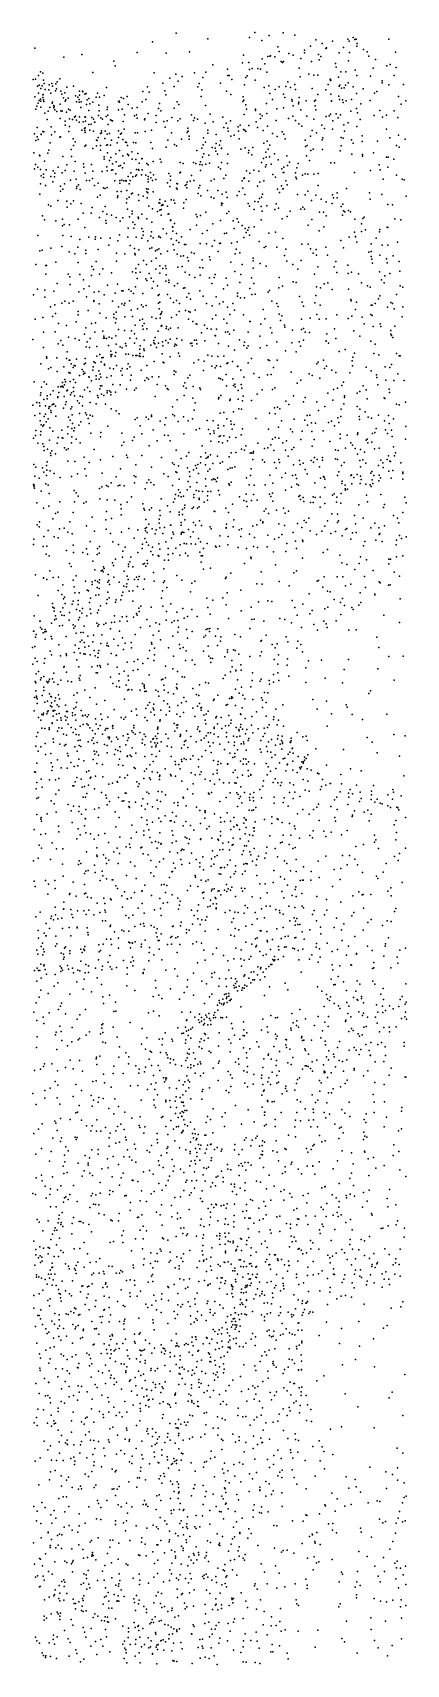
# Model space of a CAD drawing. Header units: metres. Extents: x -24.3 to 24.3, y -27.7 to 27.7.
# Drawn here: x 14.04 to 19.25, y -11.1 to 11.65 of the extents above; entities that cross this region are included whole.
import ezdxf

# ---------------------------------------------------------------- set-up
doc = ezdxf.new("R2010")
doc.units = ezdxf.units.M

msp = doc.modelspace()

# ---------------------------------------------------------------- linework, layer by layer
for p in [(16.0418, 11.6446, 3.3086), (17.1393, 11.6525, 3.2409), (17.3381, 11.6105, -3.781), (17.5334, 11.6508, -6.4082), (17.6934, 11.6191, 2.9842), (14.0708, 11.4341, -7.3272), (15.7088, 11.5239, -7.2409), (16.2275, 11.3853, -7.0002), (16.4808, 11.5653, 3.3301), (17.0638, 11.5863, -6.7916), (17.2356, 11.5433, -3.4856), (17.4589, 11.4552, -5.7403), (17.4761, 11.3885, -4.1896), (17.8315, 11.4074, -15.8003), (17.9148, 11.4644, -15.3181), (17.9883, 11.5525, -7.982), (18.0751, 11.4988, 2.5963), (18.1261, 11.4309, -14.6136), (18.1341, 11.4417, -6.8132), (18.2198, 11.532, -15.1742), (18.3713, 11.4435, -0.5793), (18.4353, 11.5619, -6.4885), (18.4512, 11.5314, -0.298), (18.5068, 11.5829, 0.0183), (18.5308, 11.5553, -14.8002), (18.5476, 11.5635, 0.3206), (18.5606, 11.4631, 0.9335), (18.563, 11.5022, -14.4604), (18.651, 11.4185, -15.7979), (18.7019, 11.3859, -13.9245), (19.0034, 11.5637, -15.0953), (19.0989, 11.3821, -15.7507), (14.4742, 11.3097, 3.1325), (14.7279, 11.3495, -7.3038), (15.1741, 11.2559, 3.176), (15.1919, 11.1894, -7.2351), (15.4957, 11.3745, 3.2215), (15.8993, 11.3649, 3.2504), (16.55, 11.2056, -6.8011), (16.9642, 11.2291, -16.4044), (16.9787, 11.3405, -6.5741), (17.0548, 11.237, -15.6236), (17.0988, 11.1529, -2.9743), (17.1767, 11.1529, -6.1891), (17.2374, 11.2859, -16.2028), (17.2763, 11.2172, -16.5117), (17.3189, 11.3187, -15.8832), (17.3441, 11.3245, -15.5008), (17.3566, 11.3277, -1.9766), (17.4142, 11.3159, -3.8981), (17.5047, 11.2485, -14.8402), (17.524, 11.237, -5.4674), (17.5375, 11.25, -4.6769), (17.6095, 11.3637, -1.7361), (17.6714, 11.3396, -16.0692), (17.7555, 11.155, -14.2616), (17.776, 11.2921, 2.9), (17.8291, 11.3699, -14.79), (17.9281, 11.2479, -16.3892), (18.0233, 11.3479, -1.2687), (18.0345, 11.2711, -7.7896), (18.0577, 11.3175, -7.2386), (18.2594, 11.2222, -0.8417), (18.2707, 11.1695, -13.6463), (18.3112, 11.3695, 2.2489), (18.4444, 11.2612, -0.0907), (18.4576, 11.3743, 1.5605), (18.728, 11.3229, -8.8855), (18.787, 11.1554, -13.1682), (18.8171, 11.2758, -13.5364), (18.9749, 11.1899, -16.1672), (19.0239, 11.2075, -9.0468), (19.1059, 11.1643, -13.1423), (14.0502, 10.9975, 14.9726), (14.0809, 11.0014, 8.1821), (14.1237, 11.053, 15.5252), (14.148, 11.1036, 15.9098), (14.183, 11.0867, -7.2771), (14.1935, 10.9888, 8.7783), (14.2032, 10.9452, 9.0509), (14.2706, 10.9239, 15.2559), (14.3065, 10.9422, 8.4411), (14.3626, 10.9384, 16.6984), (14.3812, 10.967, 16.4737), (14.4213, 11.0091, 16.1256), (14.878, 11.0946, -7.2332), (15.7358, 11.0933, -7.0935), (15.8546, 10.9489, -16.1927), (15.9532, 11.0175, -16.7858), (16.0381, 11.0754, 3.2026), (16.0695, 10.975, -17.1407), (16.1257, 11.0405, -16.3192), (16.2982, 11.0909, -16.7542), (16.3599, 10.9432, -17.6173), (16.4115, 11.0266, -17.22), (16.4531, 11.1004, -16.162), (16.6599, 10.9456, -17.633), (16.7579, 11.1416, -15.7094), (16.7608, 11.0565, -15.3234), (16.7774, 11.0564, -17.174), (16.8182, 11.0003, 3.1653), (16.9917, 10.9254, -17.6966), (17.013, 11.0275, -2.5333), (17.0299, 11.0508, -14.9692), (17.0639, 11.1401, -16.8181), (17.1437, 10.9888, -2.2604), (17.2141, 11.1419, 3.1265), (17.3039, 11.103, -3.436), (17.5955, 10.9658, 2.8699), (17.6936, 10.9283, -17.3461), (17.77, 11.0377, -13.9057), (17.8906, 11.0711, -1.404), (17.9597, 11.0591, 2.6), (18.0167, 11.057, -16.796), (18.1574, 10.9294, -0.9466), (18.188, 11.0025, -7.9068), (18.1901, 10.9833, 2.2383), (18.1965, 10.9876, -7.1603), (18.3047, 11.0306, -0.4994), (18.3347, 11.1078, 1.9111), (18.4049, 11.1062, -13.2657), (18.4369, 10.9525, -12.5972), (18.5341, 11.1303, 0.6479), (18.5578, 11.0544, -16.6141), (18.7478, 11.0457, -6.3751), (18.9127, 10.9825, -16.5333), (18.9132, 10.9508, -12.4286), (19.0033, 10.9256, -6.1847), (19.079, 11.0547, -12.7872), (19.207, 10.9277, -16.4529), (14.0728, 10.7555, 13.739), (14.1107, 10.9055, 7.1057), (14.1231, 10.81, 6.9072), (14.13, 10.918, 7.6579), (14.13, 10.7048, 10.5244), (14.1508, 10.7253, 17.4331), (14.156, 10.8754, 14.7522), (14.1745, 10.9103, 9.2658), (14.1807, 10.7489, 10.2635), (14.1835, 10.7839, 10.0475), (14.1883, 10.79, 14.5517), (14.1916, 10.7132, 14.296), (14.2173, 10.8588, 7.4598), (14.2667, 10.8562, 9.6036), (14.296, 10.8071, 14.9267), (14.3153, 10.9057, 8.17), (14.3613, 10.8412, 7.862), (14.3752, 10.8705, 2.9553), (14.4356, 10.8344, 17.2838), (14.4457, 10.7944, 15.3218), (14.4714, 10.7444, 10.2393), (14.4913, 10.8124, 9.8835), (14.5029, 10.7176, 7.7381), (14.5185, 10.8931, 9.0456), (14.534, 10.738, 7.9579), (14.6112, 10.9069, 16.2176), (14.6388, 10.7717, 17.1642), (14.671, 10.7512, 2.9464), (14.6895, 10.7187, 15.7802), (14.6944, 10.8375, 9.718), (14.6945, 10.7812, 8.7114), (14.7343, 10.8372, 9.3876), (14.7396, 10.8265, 16.4245), (14.7664, 10.793, 9.9231), (14.7848, 10.804, 16.6707), (14.8017, 10.7172, 10.1655), (14.8217, 10.7319, 16.957), (14.9281, 10.7535, 8.9452), (14.9425, 10.8066, 9.2479), (14.9705, 10.7539, -7.2556), (15.0384, 10.7764, 9.7174), (15.0699, 10.8881, 3.0681), (15.2448, 10.697, -17.0992), (15.275, 10.7463, 9.4028), (15.3048, 10.7319, 9.7159), (15.3589, 10.7621, 3.0544), (15.5786, 10.8336, -16.2482), (15.6162, 10.7209, -17.6782), (15.6422, 10.8988, -16.8521), (15.6625, 10.8244, -17.281), (15.8825, 10.843, -15.8187), (15.8985, 10.7834, 3.1159), (16.0112, 10.901, -17.4987), (16.3437, 10.8961, -15.3909), (16.3912, 10.7627, 3.1062), (16.3969, 10.8525, -6.7913), (16.7407, 10.8376, -6.5563), (16.8019, 10.7876, -14.5955), (16.9769, 10.7561, -14.2618), (16.9833, 10.7129, 2.9829), (17.2661, 10.8876, -3.1864), (17.3312, 10.9105, -14.2044), (17.3446, 10.8022, -13.9084), (17.3822, 10.7216, -18.0557), (17.4203, 10.86, -17.6503), (17.4786, 10.8979, -5.5682), (17.5378, 10.7935, -3.6429), (17.5569, 10.7465, -13.2741), (17.5676, 10.9002, -4.0547), (17.6356, 10.8877, -4.4464), (17.6538, 10.7197, -17.8568), (17.6562, 10.6964, -12.6868), (17.7059, 10.8581, -1.5646), (17.7558, 10.7499, 2.616), (17.8529, 10.6992, -11.861), (17.9361, 10.8724, -13.0405), (17.9817, 10.7084, -11.4628), (18.0155, 10.7893, -12.3599), (18.1271, 10.8531, -12.6576), (18.1956, 10.7922, -11.6978), (18.2055, 10.6984, -6.9185), (18.2064, 10.702, -7.722), (18.3071, 10.7684, -17.2903), (18.3139, 10.9057, -8.3061), (18.3183, 10.7181, -0.1535), (18.3232, 10.9197, -16.9675), (18.3443, 10.8787, 1.6084), (18.3592, 10.7164, 0.9032), (18.3806, 10.8823, 1.2995), (18.403, 10.9198, -6.6511), (18.409, 10.7022, -11.2464), (18.4855, 10.7191, -8.5646), (18.5072, 10.8958, -12.129), (18.5542, 10.8037, -6.2708), (18.6453, 10.8702, -16.8309), (18.7467, 10.7069, -11.2982), (18.8026, 10.8078, -8.9235), (18.8372, 10.8317, -11.7615), (19.1391, 10.7602, -11.7356), (19.2402, 10.6999, -5.8644), (14.0854, 10.5871, 6.1895), (14.1, 10.627, 11.2254), (14.1178, 10.6677, 10.8398), (14.153, 10.6139, 6.4961), (14.1569, 10.6956, 13.9743), (14.1974, 10.6921, 13.3118), (14.2113, 10.5283, 17.7112), (14.2588, 10.5594, 6.7112), (14.2787, 10.6061, 11.0206), (14.3119, 10.6668, 12.0102), (14.3188, 10.6827, 7.2274), (14.3345, 10.6078, 13.5018), (14.336, 10.6385, 12.4825), (14.3364, 10.6016, 11.5474), (14.3398, 10.6202, 12.9903), (14.3516, 10.5736, 14.1416), (14.3786, 10.5545, 11.2265), (14.4264, 10.656, 14.7873), (14.4326, 10.5609, 13.2601), (14.4515, 10.5587, 17.6465), (14.4925, 10.6951, 17.4591), (14.513, 10.5448, 12.388), (14.5403, 10.5873, 10.7799), (14.5629, 10.5713, 7.5328), (14.6237, 10.472, 12.5886), (14.6397, 10.4865, 12.0472), (14.6515, 10.6863, 15.5528), (14.6875, 10.6827, 17.3619), (14.6932, 10.4768, 14.9504), (14.7144, 10.6078, 7.9415), (14.7149, 10.6872, 8.3559), (14.7678, 10.4797, 15.1824), (14.7784, 10.4748, -17.1196), (14.7927, 10.6495, 10.4024), (14.8235, 10.5649, 17.4917), (14.8387, 10.6585, 8.5955), (14.8676, 10.4699, 15.4482), (14.8775, 10.6846, 16.2259), (14.9563, 10.4972, 10.8424), (14.9641, 10.6425, 16.4496), (14.966, 10.5605, -16.8509), (15.0655, 10.4822, 17.1009), (15.081, 10.5827, -17.3633), (15.0836, 10.6137, 8.8017), (15.0888, 10.5002, 16.7593), (15.2379, 10.6925, -16.6882), (15.2395, 10.5752, -17.6487), (15.2506, 10.6807, -16.354), (15.2863, 10.5848, 10.3808), (15.3226, 10.5071, 8.8479), (15.3698, 10.6514, -7.2334), (15.4294, 10.5976, 9.2088), (15.4587, 10.4924, 2.9503), (15.4867, 10.5045, -15.5297), (15.4992, 10.6072, 10.2005), (15.569, 10.6864, -15.8155), (15.6518, 10.5266, -7.1598), (15.7609, 10.4981, 9.3624), (15.7954, 10.593, 9.6706), (15.8106, 10.6621, -15.4671), (15.8282, 10.5624, 10.2002), (15.9798, 10.4712, 9.5217), (16.0124, 10.5997, 9.9689), (16.0537, 10.6854, -6.9979), (16.077, 10.6512, -15.1787), (16.2551, 10.5069, 9.9033), (16.4508, 10.6363, -18.3249), (16.5142, 10.5144, -6.7539), (16.691, 10.4736, -18.6203), (16.9695, 10.6906, -6.4124), (16.9873, 10.5103, -2.1994), (17.0108, 10.6446, -2.5974), (17.0226, 10.5854, -13.8433), (17.1446, 10.5843, -13.5658), (17.1486, 10.5676, -18.4728), (17.2095, 10.5168, -13.1095), (17.2371, 10.4903, -1.8695), (17.2985, 10.6658, 2.8534), (17.3066, 10.5247, -2.967), (17.4445, 10.5891, -12.1018), (17.5389, 10.6028, -11.6832), (17.6647, 10.4856, -11.0635), (17.6709, 10.6313, -5.5939), (17.7468, 10.6615, -5.168), (17.7526, 10.6844, -4.6782), (17.7782, 10.5748, -1.3473), (17.8613, 10.4865, -18.3672), (17.9677, 10.6947, -1.1095), (17.9784, 10.6305, 2.1947), (17.9893, 10.5736, -18.0374), (18.1294, 10.4834, -0.5173), (18.1752, 10.4939, -6.6427), (18.1908, 10.5167, -7.2449), (18.2709, 10.5219, 1.1332), (18.3316, 10.5047, -17.9299), (18.3675, 10.6782, 0.3272), (18.4748, 10.5575, -17.669), (18.5551, 10.5939, -6.0335), (18.5688, 10.5355, -10.8299), (18.6129, 10.6616, -17.2996), (18.8016, 10.4982, -8.8906), (18.8808, 10.5675, -5.8839), (18.9186, 10.4755, -17.417), (18.9724, 10.503, -10.9489), (19.0794, 10.5633, -9.1009), (19.128, 10.4702, -5.6296), (19.1766, 10.6543, -16.8228), (14.068, 10.2423, 5.694), (14.1029, 10.3277, 17.9219), (14.1842, 10.2731, -17.5905), (14.1977, 10.2711, -17.9679), (14.2411, 10.439, 6.3234), (14.2997, 10.3399, -7.4158), (14.3522, 10.2675, -16.4443), (14.4255, 10.457, 2.7443), (14.4918, 10.4175, 7.1244), (14.4929, 10.3636, -17.3833), (14.544, 10.2743, -18.2962), (14.5545, 10.4498, 13.9603), (14.5553, 10.3434, -17.7426), (14.5952, 10.4402, 13.3989), (14.6533, 10.4325, 14.6806), (14.6908, 10.4057, 17.7721), (14.7262, 10.2911, 2.6939), (14.7439, 10.409, 12.2513), (14.7612, 10.315, 14.4996), (14.768, 10.2863, 7.4658), (14.7706, 10.3254, 13.1416), (14.7748, 10.2575, 13.5012), (14.777, 10.4182, -16.2261), (14.8219, 10.3702, 11.9918), (14.837, 10.2943, -15.8985), (14.8584, 10.3738, -17.9677), (14.8876, 10.2802, 14.8934), (14.8877, 10.4476, 11.2233), (14.9031, 10.4031, 7.937), (14.9058, 10.4031, 17.6876), (14.9846, 10.2456, 12.3343), (14.9898, 10.4652, 15.7989), (15.0019, 10.2816, -7.4758), (15.0025, 10.2551, 11.9015), (15.014, 10.4437, 8.2301), (15.0515, 10.2788, 15.4729), (15.0936, 10.3725, 11.1708), (15.1116, 10.2451, 11.5152), (15.1276, 10.436, 8.4209), (15.1409, 10.4275, 2.8629), (15.1556, 10.4211, -18.0916), (15.2382, 10.2818, 17.0834), (15.2806, 10.2515, 16.3522), (15.3035, 10.4113, 8.5613), (15.3172, 10.3068, -7.472), (15.4707, 10.2553, -18.5472), (15.497, 10.4575, 10.7317), (15.5032, 10.2572, 11.0587), (15.6011, 10.4354, 8.9889), (15.602, 10.4485, -18.2769), (15.6076, 10.2756, -7.3873), (15.6962, 10.2914, 8.7952), (15.7628, 10.3982, -15.1386), (15.8701, 10.4151, 2.9784), (15.8886, 10.3363, 9.0216), (15.9165, 10.4246, 10.6763), (15.9736, 10.2567, 10.9018), (16.0644, 10.4207, -18.5318), (16.0989, 10.4502, 10.5037), (16.1937, 10.2592, 10.8194), (16.2046, 10.3191, 9.2687), (16.2097, 10.278, -18.7521), (16.2802, 10.4262, -6.9798), (16.2967, 10.465, 10.3619), (16.3377, 10.4441, -14.6195), (16.446, 10.3917, 9.7205), (16.4821, 10.2927, -14.1032), (16.4828, 10.2518, 9.3577), (16.5565, 10.4073, 10.2715), (16.7037, 10.3292, 10.4799), (16.7361, 10.3922, -13.9061), (16.7594, 10.3201, -2.1482), (16.7661, 10.278, -13.5118), (16.7975, 10.4205, 2.8573), (16.9052, 10.3365, -13.198), (16.909, 10.279, 9.9787), (16.9309, 10.3611, -18.8139), (16.9791, 10.3001, -2.5963), (16.9987, 10.2917, -11.583), (17.0102, 10.2743, 10.3352), (17.0513, 10.3551, -6.5964), (17.1549, 10.4068, -12.3569), (17.1746, 10.3317, -11.1904), (17.2163, 10.4537, -12.775), (17.253, 10.2867, -1.652), (17.316, 10.3498, -6.4319), (17.3829, 10.2446, -10.7863), (17.4358, 10.427, 2.5784), (17.5172, 10.2678, -2.9073), (17.6083, 10.4543, -6.0007), (17.7027, 10.4272, 2.3711), (17.7494, 10.3809, -18.6316), (17.7941, 10.3481, -1.0593), (17.9381, 10.2879, -6.6411), (17.9604, 10.4466, 1.9617), (17.9978, 10.2566, 1.5444), (18.0708, 10.362, -4.4172), (18.1093, 10.3137, -4.0665), (18.2217, 10.3052, -4.7308), (18.2244, 10.4205, 0.1824), (18.2982, 10.4621, -5.8014), (18.3776, 10.3651, -8.1701), (18.3879, 10.2776, -5.0728), (18.4399, 10.3936, -5.4806), (18.5587, 10.3419, -18.1178), (18.6052, 10.4417, -5.7413), (18.9714, 10.306, -5.4009), (14.0856, 10.1476, 18.0592), (14.1023, 10.1978, -18.8769), (14.1163, 10.1619, 2.3137), (14.1581, 10.2372, 5.9121), (14.1604, 10.2322, -18.5828), (14.2658, 10.0134, -15.6461), (14.2868, 10.1155, 6.1093), (14.3034, 10.229, 18.0906), (14.4195, 10.1928, 2.4902), (14.4282, 10.1992, 6.5201), (14.5765, 10.0211, -19.0656), (14.6073, 10.1698, 6.9196), (14.6098, 10.0802, -15.5976), (14.6324, 10.1291, -18.6875), (14.7693, 10.0676, 18.0409), (14.7803, 10.0833, 7.2094), (14.8799, 10.0363, -15.4372), (14.9295, 10.1545, 13.2838), (14.9317, 10.0726, 14.3555), (14.9411, 10.1491, 7.6609), (14.9523, 10.1919, -18.589), (14.9854, 10.0765, 14.7784), (15.0489, 10.1752, 15.2184), (15.0711, 10.0837, 12.9533), (15.0816, 10.2372, 17.6431), (15.0819, 10.086, 17.8018), (15.1274, 10.0837, 7.9956), (15.1387, 10.1542, 12.119), (15.2193, 10.1157, 11.8171), (15.2387, 10.1885, 15.9245), (15.2648, 10.235, 8.2994), (15.2971, 10.1602, -15.2487), (15.3366, 10.1266, 16.1525), (15.3492, 10.1216, 16.7931), (15.3646, 10.0787, -18.7844), (15.4451, 10.1189, 11.4157), (15.4784, 10.1145, 8.3733), (15.6878, 10.118, 8.5868), (15.7123, 10.0369, 11.2875), (15.9029, 10.0568, 8.7056), (15.9246, 10.1538, 2.8043), (16.017, 10.091, -18.9321), (16.0459, 10.0715, 11.1255), (16.1152, 10.1661, 8.9268), (16.2219, 10.1675, -14.3005), (16.2238, 10.2073, 2.8353), (16.3996, 10.0422, 11.0492), (16.4191, 10.0886, -2.0579), (16.4205, 10.1837, 10.8462), (16.4482, 10.1229, 9.0937), (16.5416, 10.0527, -19.1022), (16.5845, 10.0432, -12.2963), (16.5967, 10.2326, 10.7131), (16.6002, 10.1079, -11.7709), (16.645, 10.0825, -7.035), (16.6599, 10.1436, -13.2255), (16.6737, 10.0402, 9.1302), (16.6749, 10.0364, 2.5801), (16.8013, 10.208, -12.1507), (16.8485, 10.222, -12.5158), (16.9207, 10.1734, 10.6412), (16.9421, 10.0292, 9.3334), (17.0046, 10.0444, -6.9181), (17.1099, 10.0511, -1.4857), (17.2635, 10.1122, 10.0514), (17.3068, 10.1398, 2.395), (17.3218, 10.0276, 9.7713), (17.348, 10.0834, 10.3004), (17.4497, 10.2047, -1.3646), (17.5424, 10.2378, -18.9233), (17.5611, 10.1707, 2.1696), (17.8377, 10.1505, -10.528), (17.8431, 10.0633, -7.0266), (17.8661, 10.0782, -0.5109), (17.9128, 10.2086, -18.8549), (17.9514, 10.0287, -3.0042), (18.0747, 10.1579, -7.3553), (18.0821, 10.022, -19.09), (18.0832, 10.1849, 0.9119), (18.339, 10.0752, -3.7108), (18.3421, 10.1909, -7.8465), (18.3679, 10.1795, -10.5205), (18.4858, 10.1568, -4.4342), (18.5057, 10.1119, -18.7309), (18.6315, 10.2144, -8.6214), (18.6329, 10.1346, -4.6941), (18.8451, 10.1367, -18.276), (19.018, 10.1842, -10.7323), (19.1119, 10.0775, -18.1192), (19.1379, 10.2221, -17.7284), (19.1496, 10.0567, -4.8933), (19.233, 10.169, -8.9913), (14.0575, 9.9743, -19.8628), (14.0824, 9.8112, 5.3553), (14.136, 9.9453, 5.5968), (14.1407, 9.9332, 18.1374), (14.204, 9.8604, -15.3516), (14.2537, 9.9735, 5.904), (14.4614, 9.9228, -19.4503), (14.519, 9.8089, 6.3475), (14.5841, 9.9261, 18.1785), (14.6318, 9.8542, 6.6357), (14.7483, 9.8219, -8.1095), (14.8612, 9.8134, 7.0728), (14.9857, 10.0127, 13.7913), (15.0353, 9.9197, 14.5255), (15.0368, 9.8879, 14.0122), (15.0828, 9.9769, 7.7631), (15.1138, 9.8706, 13.5666), (15.1294, 9.9113, 14.9145), (15.1531, 9.8222, -8.1702), (15.2006, 9.9644, 12.8011), (15.2059, 9.8502, 13.137), (15.2397, 9.792, 2.3688), (15.2521, 10.0107, 12.3771), (15.2669, 9.7987, 17.7565), (15.2954, 9.9363, 15.5375), (15.318, 9.8332, 12.5894), (15.3614, 9.9593, 12.0177), (15.3762, 9.9387, 15.8227), (15.3765, 9.9432, -14.9179), (15.4233, 9.9891, 17.0036), (15.4258, 9.8881, 17.4313), (15.48, 9.8853, 16.3228), (15.5061, 9.9659, 2.6397), (15.5232, 9.8303, 16.6812), (15.5639, 9.8935, 8.207), (15.5654, 9.8954, -7.9874), (15.6318, 9.8253, -19.1211), (15.6484, 9.8066, 11.7753), (15.7201, 9.8551, -14.5264), (15.8178, 9.8859, 2.5704), (15.8298, 9.845, 8.4141), (16.0952, 9.8415, 8.5767), (16.1397, 9.829, -7.7998), (16.2803, 9.8422, -11.1739), (16.3157, 9.8284, -19.253), (16.3286, 10.0105, -13.8212), (16.3691, 9.8126, -12.4482), (16.3777, 9.8486, -7.5822), (16.4049, 9.809, 8.6955), (16.4059, 9.9179, -11.9164), (16.4259, 9.9599, -13.4136), (16.4535, 9.8186, -10.6805), (16.4946, 9.9429, -10.9812), (16.5076, 9.8331, 11.2411), (16.5924, 10.0009, -12.8379), (16.6177, 9.959, -2.406), (16.6704, 9.8402, -10.4691), (16.7585, 9.8288, 11.1765), (16.7587, 9.9592, -1.6299), (17.0494, 9.9782, 2.4041), (17.0514, 10.0098, -19.2062), (17.0973, 9.9465, 10.9433), (17.2285, 9.8431, 9.2317), (17.2579, 9.8979, -6.9943), (17.2919, 9.9858, -1.2373), (17.2934, 9.9166, 9.4292), (17.2962, 9.8108, 1.9702), (17.3417, 9.9214, 10.8308), (17.3632, 9.8179, -0.9136), (17.4109, 9.9608, 10.5799), (17.4641, 9.8776, -10.3287), (17.5846, 9.9354, 10.1397), (17.5938, 9.7999, 10.674), (17.6187, 9.8456, -2.6762), (17.7426, 9.8275, 9.9995), (17.8559, 9.9345, -0.1208), (17.8985, 9.8684, 0.2934), (17.9195, 10.0084, 1.1838), (18.1967, 9.8366, -2.878), (18.2456, 9.8377, -19.2679), (18.3244, 10.0029, -3.3696), (18.4869, 9.9553, -8.2627), (18.6374, 9.9315, -18.9702), (18.6383, 9.9531, -3.801), (18.7896, 9.9752, -4.2724), (18.8711, 9.8089, -10.5286), (18.9698, 9.9153, -8.7536), (18.9964, 9.917, -18.662), (19.0723, 9.8857, -4.4373), (14.0679, 9.7528, -14.993), (14.1116, 9.7742, -11.2619), (14.148, 9.7423, -10.1542), (14.1593, 9.6549, -9.3629), (14.1928, 9.6769, 1.8149), (14.1933, 9.6318, 18.2395), (14.2301, 9.7413, 5.6409), (14.2952, 9.6441, -10.8585), (14.324, 9.5717, -20.2889), (14.3273, 9.7268, 5.8518), (14.3448, 9.6392, -8.7516), (14.351, 9.6945, -8.4262), (14.3965, 9.776, 2.0097), (14.4518, 9.6964, 6.0798), (14.4931, 9.7291, 18.3059), (14.5706, 9.5934, -9.356), (14.62, 9.7193, -15.1286), (14.6475, 9.6109, 1.9267), (14.7559, 9.7778, -19.4072), (14.7732, 9.6943, -8.5664), (14.7891, 9.5921, 6.6864), (14.831, 9.5882, -9.0784), (14.8748, 9.6204, 6.8852), (14.8803, 9.7206, 18.1586), (15.0106, 9.7144, 7.2765), (15.0737, 9.7805, 7.49), (15.081, 9.7274, -8.5235), (15.1391, 9.7334, 14.2736), (15.1605, 9.7406, 17.9728), (15.1876, 9.587, 7.5283), (15.2002, 9.6845, 13.6962), (15.2543, 9.589, 14.6452), (15.2824, 9.596, -9.1252), (15.2948, 9.7689, 12.9191), (15.31, 9.5875, 13.4156), (15.3393, 9.59, 17.796), (15.3443, 9.583, -19.4418), (15.3718, 9.6481, 7.7442), (15.3991, 9.5912, 13.0491), (15.409, 9.6959, 15.4424), (15.4353, 9.6428, 12.768), (15.4745, 9.6484, -14.5373), (15.4868, 9.6706, 12.5114), (15.4873, 9.7421, 7.9623), (15.5171, 9.7427, 15.9396), (15.5192, 9.7343, 12.205), (15.56, 9.6712, 17.3233), (15.5692, 9.7385, 17.0964), (15.6187, 9.6642, 16.5181), (15.6497, 9.5738, 12.2798), (15.6507, 9.6067, 16.9008), (15.651, 9.646, 12.0492), (15.6814, 9.7037, 8.1082), (15.6894, 9.6266, -8.8926), (15.7115, 9.5902, -9.244), (15.7245, 9.6713, -8.5973), (15.7563, 9.6064, 2.2772), (15.9397, 9.6898, -8.3142), (15.9633, 9.6487, -13.875), (15.9641, 9.5964, -10.3705), (16.0939, 9.6964, -11.5465), (16.1035, 9.7088, -1.9555), (16.1958, 9.5659, -12.9292), (16.2369, 9.5788, -9.8786), (16.2543, 9.6579, -1.7009), (16.2849, 9.5897, 8.4087), (16.3815, 9.7316, -2.3058), (16.5272, 9.5857, -7.7987), (16.5695, 9.6079, 8.5678), (16.6296, 9.7777, 8.7737), (16.6592, 9.7523, -7.4704), (16.7061, 9.6202, 2.1358), (16.7353, 9.6651, -19.4408), (16.963, 9.5866, 11.2842), (16.9816, 9.6186, 8.7818), (16.9952, 9.6294, -2.5035), (17.022, 9.7244, -1.1631), (17.0554, 9.5826, 1.847), (17.0677, 9.6925, -10.1731), (17.1245, 9.7365, -19.4366), (17.1943, 9.7223, 9.0372), (17.2076, 9.5681, -0.7969), (17.2639, 9.5877, 11.2075), (17.2875, 9.7786, 11.0679), (17.387, 9.6757, -2.5271), (17.4255, 9.6354, -7.2986), (17.5132, 9.7524, 9.361), (17.534, 9.6998, 10.9964), (17.5392, 9.7012, -19.4751), (17.5402, 9.776, 1.524), (17.5709, 9.5852, 9.1081), (17.7043, 9.6979, 0.8851), (17.7073, 9.6362, 10.8735), (17.7189, 9.6156, 9.377), (17.7215, 9.7664, 9.7461), (17.8026, 9.6638, 10.6458), (17.8368, 9.685, -7.4423), (17.8771, 9.6791, -19.5172), (17.9576, 9.6767, 10.0399), (18.0193, 9.6864, -2.6669), (18.527, 9.704, -19.3235), (18.7505, 9.7316, -8.4889), (18.8828, 9.7385, -19.14), (18.9249, 9.6094, -3.1372), (18.9911, 9.7768, -3.7873), (19.1127, 9.6663, -10.6786), (19.1918, 9.6074, -8.7143), (19.2196, 9.601, -3.544), (14.1423, 9.4004, 5.2507), (14.1522, 9.5448, -20.6131), (14.2181, 9.5189, 5.4343), (14.4289, 9.4431, 1.6868), (14.4307, 9.5099, 5.8803), (14.461, 9.4679, -10.5777), (14.4855, 9.5452, -9.9555), (14.6525, 9.4782, 6.333), (14.6566, 9.5077, -19.923), (14.6814, 9.532, -9.6536), (14.702, 9.4631, -10.1789), (14.9007, 9.5203, -14.8393), (14.9441, 9.3573, 6.8891), (14.956, 9.5514, -19.6524), (14.9815, 9.3861, -10.3482), (15.0279, 9.4864, 18.1378), (15.0534, 9.4797, -9.791), (15.0771, 9.4923, 7.249), (15.2171, 9.4362, -10.1168), (15.2223, 9.3543, 7.4794), (15.2257, 9.3769, 1.9021), (15.2581, 9.5536, 14.3462), (15.2759, 9.4389, 17.9653), (15.3514, 9.3359, 13.9131), (15.3541, 9.4528, 7.6296), (15.3857, 9.3576, 14.8204), (15.3873, 9.5433, 2.1527), (15.4206, 9.4032, 13.5663), (15.4336, 9.4149, 15.1214), (15.5147, 9.3919, 13.2434), (15.5833, 9.3735, 13.0295), (15.6287, 9.4727, -10.4331), (15.6326, 9.4329, 15.8241), (15.6371, 9.3481, 17.4949), (15.6444, 9.417, -10.8581), (15.65, 9.4687, 12.5835), (15.7196, 9.4299, 17.1587), (15.9213, 9.556, -11.2462), (15.9535, 9.5066, 11.8427), (16.0451, 9.4821, 8.2611), (16.0491, 9.5467, -11.9187), (16.0537, 9.4695, 2.1316), (16.0598, 9.5461, -9.0858), (16.1673, 9.5197, 11.6413), (16.1862, 9.5325, -8.5062), (16.1905, 9.4896, -19.494), (16.3479, 9.4097, -9.2051), (16.3559, 9.4866, -9.5117), (16.3693, 9.5217, -8.1593), (16.3859, 9.3776, -8.8366), (16.476, 9.4514, 11.5018), (16.5287, 9.3579, -8.4038), (16.5667, 9.3455, -19.6532), (16.6216, 9.4531, -9.7722), (16.6801, 9.3994, -1.205), (16.736, 9.428, 8.4789), (16.7512, 9.3527, -7.9764), (16.8931, 9.3829, -19.6757), (16.9191, 9.4384, -9.8067), (16.9713, 9.4824, -0.965), (16.9962, 9.3952, 11.4098), (17.1743, 9.5108, -19.6241), (17.2008, 9.3398, -7.6018), (17.2294, 9.358, 8.6332), (17.242, 9.4018, 11.3431), (17.4548, 9.4688, -0.2366), (17.4794, 9.4207, 8.835), (17.507, 9.514, -10.1157), (17.5289, 9.475, 0.4513), (17.5335, 9.4725, 11.22), (17.587, 9.5318, 0.1156), (17.7319, 9.393, -7.5558), (17.8371, 9.3916, 11.0287), (17.8747, 9.4392, -2.4725), (17.9886, 9.3865, -7.7607), (18.0197, 9.5223, 9.6683), (18.2192, 9.3924, 10.5586), (18.2352, 9.3477, -19.7471), (18.2827, 9.3493, 10.0217), (18.283, 9.42, -2.5324), (18.4143, 9.4809, -8.147), (18.733, 9.4193, -19.5941), (18.744, 9.3309, -2.5763), (18.9081, 9.3937, -8.4819), (19.2466, 9.3729, -2.9389), (14.2613, 9.2493, -20.7778), (14.2936, 9.2301, 1.5199), (14.3916, 9.3131, -14.7605), (14.5151, 9.3008, -20.405), (14.5238, 9.2199, 5.916), (14.5724, 9.2653, -10.9018), (14.6108, 9.3071, 6.1492), (14.7187, 9.2697, -14.7232), (14.7446, 9.137, 18.3026), (14.8549, 9.1342, 6.6126), (14.8681, 9.2149, 1.6355), (15.0189, 9.1579, -10.8194), (15.0509, 9.227, 7.115), (15.0752, 9.1211, -14.4558), (15.1402, 9.1066, -19.9651), (15.3498, 9.2772, 14.1692), (15.3617, 9.1903, -14.2183), (15.4268, 9.1271, 7.5988), (15.4283, 9.1627, 14.7118), (15.5228, 9.3135, -19.6569), (15.5619, 9.1198, 13.3764), (15.6615, 9.2308, -11.3932), (15.7114, 9.1945, 15.7063), (15.7787, 9.1595, 12.6979), (15.7997, 9.2808, 16.1253), (15.8112, 9.1774, 17.2231), (15.8128, 9.3266, 16.6106), (15.8142, 9.2729, -11.7487), (15.8296, 9.109, 15.9238), (15.8325, 9.187, 7.9532), (15.838, 9.2432, 16.3664), (15.853, 9.2476, 12.3001), (15.8554, 9.2573, 16.9705), (15.8865, 9.3023, -19.6293), (15.9214, 9.2308, 12.0834), (15.9293, 9.122, -12.2818), (15.9407, 9.1231, -13.0809), (15.9713, 9.319, -13.3825), (16.0081, 9.3177, -1.9668), (16.0238, 9.2746, -12.5363), (16.1425, 9.2067, 1.7861), (16.1486, 9.2802, 8.2003), (16.1793, 9.3248, 11.7457), (16.3207, 9.1143, -19.7481), (16.4546, 9.1464, 1.6128), (16.6712, 9.2756, 11.5289), (16.6715, 9.2452, -9.1912), (16.6858, 9.2676, -2.3605), (16.7455, 9.131, 8.3416), (16.7735, 9.1589, 1.3955), (17.0437, 9.2681, -2.399), (17.0623, 9.2318, -7.8438), (17.1299, 9.1857, -19.7956), (17.1385, 9.2959, -0.5159), (17.185, 9.2926, 1.0988), (17.224, 9.2264, -9.7754), (17.24, 9.1626, 0.6497), (17.3051, 9.2355, 0.1047), (17.4179, 9.1847, 11.4335), (17.4337, 9.2626, 8.6455), (17.4649, 9.2026, -19.8235), (17.6276, 9.1625, -9.9921), (17.7792, 9.1915, 11.3229), (17.806, 9.217, -19.8392), (17.8281, 9.1925, 8.8031), (17.9265, 9.3127, 9.0932), (18.039, 9.1487, -10.1568), (18.0635, 9.3301, 9.304), (18.0943, 9.1468, 11.036), (18.1324, 9.2949, 10.8066), (18.216, 9.2694, -7.9259), (18.3395, 9.2274, 9.5323), (18.3607, 9.1051, 9.2891), (18.3627, 9.259, 9.7846), (18.3735, 9.1666, -2.3792), (18.3903, 9.1545, 10.6024), (18.4432, 9.1717, 10.3624), (18.4718, 9.1527, 10.1072), (18.9914, 9.2553, -19.6884), (19.058, 9.2488, -2.5905), (14.1804, 9.0966, -14.595), (14.2059, 9.0395, 18.3252), (14.3631, 9.0268, 5.4674), (14.4573, 9.0497, -20.6496), (14.4583, 8.9586, -14.5665), (14.4799, 8.9781, -11.07), (14.5545, 8.972, 18.3225), (14.6747, 9.0489, 6.1503), (14.7675, 8.9341, -10.8585), (14.9717, 9.0753, 6.8818), (15.0603, 9.0314, 18.1932), (15.0657, 8.9962, 7.0904), (15.2039, 9.0759, 1.6266), (15.2586, 9.0216, 18.0914), (15.2995, 9.071, -11.0228), (15.3732, 8.9255, 7.4977), (15.3885, 9.0825, 14.0676), (15.4363, 9.0097, 17.9537), (15.4495, 8.9255, -11.2431), (15.4645, 8.9783, 13.7454), (15.5107, 9.0777, 14.9487), (15.5174, 9.0618, -13.9729), (15.5611, 8.9225, 1.5247), (15.5829, 8.8767, 17.8337), (15.6306, 9.0534, -19.8298), (15.6949, 8.8757, 15.1966), (15.7012, 9.0106, 15.4103), (15.8609, 8.915, 12.5874), (15.9629, 9.0303, 16.4543), (15.967, 9.044, 12.1867), (15.9907, 8.9449, 1.5392), (15.9939, 8.8855, 17.0731), (15.9951, 8.9378, 16.2332), (16.0161, 8.9883, 16.8437), (16.237, 8.9055, 11.875), (16.3227, 8.9678, -1.5319), (16.3325, 9.0855, 11.7308), (16.3802, 9.1014, -2.2038), (16.4732, 8.8924, 1.2811), (16.5511, 8.9848, 11.6059), (16.659, 9.0341, -0.9766), (16.8339, 9.0293, -8.3474), (16.8502, 8.9199, -8.87), (16.8895, 9.0568, 11.5605), (16.9113, 9.0096, -9.2279), (16.962, 8.9619, 0.8447), (17.0021, 8.9195, 8.3426), (17.04, 8.8973, -19.9197), (17.0527, 8.9334, -0.245), (17.1277, 8.9432, 0.1316), (17.2245, 9.0422, 11.5096), (17.5196, 9.0539, -7.7544), (17.5872, 9.0905, -2.3776), (17.8819, 8.9689, 8.6818), (17.9324, 9.0468, -2.3425), (18.0342, 8.8896, -7.9224), (18.0994, 8.9463, -19.9792), (18.0998, 8.9428, 11.2337), (18.1318, 9.0962, 8.9956), (18.533, 9.0524, -8.1224), (18.6248, 8.9875, 10.3332), (18.6259, 8.8794, 10.55), (18.6408, 9.0583, -19.907), (18.6588, 9.0784, -10.4724), (18.6787, 8.9028, 9.5168), (18.8754, 8.8761, -8.2397), (18.8802, 8.9053, -10.6088), (18.9813, 8.9406, -19.9632), (18.992, 8.9364, -2.2767), (19.0866, 9.0569, -8.4139), (19.1709, 9.0425, -10.7682), (14.1129, 8.8239, -10.9969), (14.4453, 8.6702, -10.9095), (14.4618, 8.8235, 5.5715), (14.5754, 8.8108, 5.8454), (14.6718, 8.6599, -20.645), (14.7002, 8.7671, -14.4735), (14.8243, 8.798, 6.449), (14.9121, 8.7729, -20.4006), (14.9151, 8.8054, 18.289), (14.9917, 8.7882, 6.8548), (15.1009, 8.6878, 18.2265), (15.122, 8.7865, 1.4172), (15.2285, 8.7472, -11.1169), (15.2531, 8.8321, 7.3021), (15.3668, 8.7979, -13.9732), (15.399, 8.6815, 7.5556), (15.4836, 8.7983, 14.2482), (15.5626, 8.7871, 13.5469), (15.5815, 8.8291, 14.8871), (15.6441, 8.7502, -11.6395), (15.6859, 8.8124, 13.1672), (15.7038, 8.6515, 7.801), (15.7193, 8.7912, -19.9914), (15.7983, 8.8142, 17.601), (15.801, 8.8056, 12.8404), (15.8245, 8.7943, 15.4723), (15.9074, 8.8533, -12.7657), (15.9731, 8.7769, 8.0157), (15.999, 8.6992, 17.4419), (16.0455, 8.851, 12.1023), (16.0477, 8.7523, 16.0369), (16.0768, 8.7247, 17.2049), (16.1168, 8.8043, 16.6935), (16.1573, 8.6997, 16.4653), (16.1754, 8.6997, 8.0553), (16.3754, 8.7107, 11.8249), (16.4094, 8.8533, 8.1428), (16.4626, 8.7083, -1.831), (16.5405, 8.6735, -1.3663), (16.5743, 8.755, -19.9544), (16.6442, 8.7135, -1.034), (16.6608, 8.718, 11.6368), (16.7133, 8.8508, 1.0067), (16.7439, 8.8543, 8.2304), (16.813, 8.714, 0.6763), (16.8889, 8.7362, -0.4935), (16.9858, 8.7967, -2.2252), (17.0152, 8.8635, 0.5138), (17.0643, 8.8277, 11.6025), (17.1979, 8.7405, 8.3359), (17.2655, 8.6568, -8.0896), (17.2919, 8.6693, -9.496), (17.3337, 8.8561, 11.5492), (17.4255, 8.8692, -19.9652), (17.4419, 8.6612, 11.5916), (17.5258, 8.7798, 8.4705), (17.7917, 8.7027, 11.5209), (17.879, 8.7034, -10.0274), (18.127, 8.6611, 8.647), (18.3347, 8.7536, 11.1532), (18.3747, 8.6513, 8.7649), (18.4517, 8.7989, -2.1931), (18.524, 8.8685, 10.7974), (18.5413, 8.8098, -10.4251), (18.5413, 8.8048, 9.055), (18.5573, 8.7297, -20.1067), (18.7606, 8.7057, 9.1815), (18.8271, 8.7862, 10.202), (18.9125, 8.6883, 9.6046), (18.9894, 8.6865, -20.1493), (19.1253, 8.7303, -10.8012), (14.1407, 8.6082, -14.4465), (14.1754, 8.6174, 1.2714), (14.2942, 8.6462, 18.3356), (14.3639, 8.4496, 5.353), (14.5502, 8.595, 1.2977), (14.6296, 8.5687, 5.9142), (14.6762, 8.4461, -14.4039), (14.7809, 8.6182, -10.9304), (14.7828, 8.5713, 6.2882), (14.9278, 8.4604, 6.6129), (14.9523, 8.6301, -14.2854), (15.2072, 8.4635, 7.2785), (15.2087, 8.5746, -20.2862), (15.3267, 8.5664, 18.135), (15.4622, 8.6428, 14.0581), (15.4657, 8.5736, 1.3456), (15.4682, 8.5536, 14.5203), (15.5202, 8.6229, 14.7819), (15.5866, 8.4729, 13.4494), (15.6721, 8.6427, -13.4771), (15.6983, 8.4672, 13.1737), (15.7549, 8.608, 15.2841), (15.7614, 8.5077, 17.9318), (15.778, 8.6242, 13.0401), (15.799, 8.6394, -12.0686), (15.8287, 8.5667, -13.0842), (15.9185, 8.6042, 15.5918), (16.0136, 8.6237, 12.3613), (16.0564, 8.5644, 15.8945), (16.108, 8.5359, 12.1538), (16.1447, 8.5387, 16.0987), (16.1972, 8.5147, -20.0083), (16.2111, 8.4716, 17.4027), (16.2565, 8.5853, 17.0623), (16.2903, 8.5701, 1.106), (16.4032, 8.4832, 8.1824), (16.5065, 8.5254, 0.9005), (16.5138, 8.4826, 11.778), (16.6281, 8.6013, 8.1918), (16.8015, 8.4498, -0.9722), (16.864, 8.5666, 8.2654), (16.879, 8.6337, 11.6392), (16.9261, 8.5836, 0.3217), (16.9626, 8.4207, -0.3449), (17.115, 8.506, 8.3501), (17.1151, 8.4685, -8.4989), (17.211, 8.4312, -9.2227), (17.5525, 8.5446, 8.4105), (17.5701, 8.6329, -7.9251), (17.5836, 8.4651, -9.7151), (17.7838, 8.4735, 11.5931), (17.9138, 8.6394, 8.5582), (17.9497, 8.5784, -20.1149), (17.9914, 8.6273, -2.2215), (17.9948, 8.5492, 11.4738), (18.1482, 8.5505, -7.9087), (18.2665, 8.4597, -10.2832), (18.7245, 8.593, -10.5392), (18.76, 8.5993, 10.7347), (18.7602, 8.5297, -8.026), (18.7664, 8.4954, 9.027), (18.7787, 8.4389, -20.2767), (18.8798, 8.5502, 10.5518), (18.9721, 8.4972, -1.9714), (18.9836, 8.443, 9.2556), (19.0665, 8.5402, 10.1005), (19.1472, 8.4626, 9.7497), (14.0849, 8.4166, 4.9771), (14.2252, 8.4046, 5.1631), (14.2252, 8.2859, -21.0095), (14.2362, 8.4047, -10.8074), (14.5381, 8.2838, 18.3394), (14.5612, 8.2468, 5.6637), (14.7007, 8.2808, -20.6934), (14.7476, 8.2071, 6.1077), (14.8611, 8.2639, 6.4594), (14.867, 8.3911, 18.3224), (14.8896, 8.3489, -11.0098), (14.9703, 8.2832, 6.8652), (15.0174, 8.3593, -20.4685), (15.1375, 8.3011, -14.1011), (15.4304, 8.3183, 14.3607), (15.4773, 8.3651, 14.7221), (15.4782, 8.3021, 13.7242), (15.4953, 8.223, -20.2956), (15.5151, 8.4182, 18.1104), (15.5404, 8.312, 7.7716), (15.62, 8.2187, 13.2601), (15.6252, 8.4181, 15.0309), (15.6316, 8.1958, 14.9962), (15.6647, 8.2933, -13.507), (15.6913, 8.2297, 7.9359), (15.7569, 8.355, 12.9555), (15.8137, 8.2978, -12.0103), (15.8153, 8.3994, 15.3572), (15.855, 8.3649, 8.0311), (15.8922, 8.4011, 1.1949), (15.9018, 8.3635, -12.7387), (15.9037, 8.2741, -20.1404), (15.9369, 8.1985, -12.3666), (16.0653, 8.3816, 15.75), (16.1257, 8.3921, 8.1304), (16.1656, 8.3113, 11.9336), (16.2258, 8.2758, 17.6988), (16.2995, 8.2389, 16.1708), (16.3703, 8.3759, 16.5384), (16.3772, 8.2721, 17.4119), (16.4108, 8.3733, 16.8913), (16.5052, 8.2344, 17.1881), (16.5703, 8.2388, -20.0499), (16.5849, 8.2814, 8.3081), (16.7395, 8.2277, 0.507), (16.8601, 8.3192, 8.3498), (16.9404, 8.281, 0.0274), (17.0892, 8.2322, 8.401), (17.1147, 8.3663, 11.6787), (17.2943, 8.3933, -2.1213), (17.476, 8.2396, 8.4568), (17.6665, 8.4191, -20.1034), (17.7344, 8.3554, -2.1632), (17.9677, 8.2861, 8.5261), (18.015, 8.3872, -10.0534), (18.2434, 8.3851, 11.4068), (18.2793, 8.3084, 8.6262), (18.4321, 8.4098, -20.2154), (18.44, 8.2935, 11.341), (18.4826, 8.3133, -7.9305), (18.5831, 8.2876, 8.732), (18.8723, 8.3186, 10.8008), (18.9029, 8.206, -7.9132), (18.9497, 8.2625, 9.0599), (19.0198, 8.294, 10.6188), (19.1567, 8.3266, 10.2215), (14.0543, 7.9946, -21.0072), (14.109, 8.0729, 18.3116), (14.2088, 8.062, 5.1149), (14.3377, 8.0484, 18.3561), (14.3826, 8.1528, -14.4132), (14.5652, 8.1399, 1.2313), (14.6836, 8.0372, 5.9432), (14.7564, 8.0791, -14.299), (14.7928, 7.9684, 6.4131), (14.8284, 8.1151, 18.3527), (14.8984, 8.0327, 6.7716), (14.9611, 8.0423, 7.0058), (15.0357, 7.9943, 18.4325), (15.0823, 8.1287, 7.1997), (15.1912, 8.0189, -11.2418), (15.2249, 8.1423, 1.2486), (15.2826, 8.0494, -13.9338), (15.3002, 8.0502, 7.6213), (15.3798, 8.0696, 14.0749), (15.4144, 8.0484, 13.8367), (15.4452, 8.0125, 14.7569), (15.476, 8.1078, 18.2991), (15.5769, 8.0154, 7.9226), (15.7079, 8.0904, 12.9475), (15.7272, 8.1831, 18.1132), (15.7818, 8.121, 12.7375), (15.7907, 7.9851, 15.2729), (15.8062, 8.0011, 8.1567), (15.8982, 8.1844, 12.4967), (15.9221, 7.9989, 12.3166), (15.9376, 8.1683, 15.4689), (16.0177, 8.1221, 18.0271), (16.0608, 8.1532, 12.0831), (16.1445, 8.0895, 0.9392), (16.1598, 8.0934, 8.2528), (16.2179, 8.0165, 15.8641), (16.3719, 8.0531, 17.7788), (16.4172, 7.9787, 0.7635), (16.5387, 8.1538, 16.79), (16.6004, 7.9701, 17.4718), (16.7026, 8.0804, 8.4648), (16.754, 8.1313, 11.5587), (16.8945, 7.9794, 8.5268), (16.896, 8.0188, -20.0975), (16.93, 8.1686, -1.5327), (17.0669, 8.0854, -0.6542), (17.0953, 8.0022, -0.2373), (17.1222, 8.1557, -8.6887), (17.1408, 8.0051, 8.4594), (17.3239, 8.0335, -9.2047), (17.3413, 8.0562, -8.1652), (17.4707, 8.093, 11.7081), (17.5231, 8.1157, -2.0353), (17.6726, 8.175, -7.9646), (17.7115, 8.1654, 11.7004), (17.7611, 7.9731, -9.7688), (17.989, 7.9881, 8.583), (17.9953, 8.1073, -20.2456), (18.0527, 8.093, -10.0338), (18.1056, 8.1472, -7.8853), (18.156, 8.1652, 11.5226), (18.2126, 8.0688, -2.0348), (18.4446, 8.0757, -10.3572), (18.6224, 8.1627, 11.2478), (18.7087, 8.1223, -1.8204), (18.7424, 8.1036, 8.814), (18.8796, 7.9825, -10.7578), (18.9415, 8.1622, -20.4261), (19.112, 7.9995, 9.0495), (19.1647, 8.1202, 10.5098), (19.1989, 8.1037, -1.5537), (14.2103, 7.9609, 1.2096), (14.2893, 7.8266, 5.2231), (14.3505, 7.8548, -14.4061), (14.3597, 7.7375, -20.8057), (14.4459, 7.8794, 5.4152), (14.4891, 7.909, -10.8585), (14.5487, 7.8801, 18.3842), (14.6048, 7.908, 5.7348), (14.674, 7.7638, 6.1075), (14.8134, 7.7781, 6.6314), (14.8912, 7.9012, 1.2353), (14.8935, 7.9177, -11.0912), (14.9661, 7.8712, 7.1498), (14.9779, 7.7398, 18.52), (15.1524, 7.9079, 7.4577), (15.205, 7.7527, 14.1286), (15.2376, 7.8265, -20.423), (15.2854, 7.872, 14.4542), (15.3155, 7.8521, 13.8607), (15.3262, 7.881, 7.8513), (15.3888, 7.9098, 18.4427), (15.4157, 7.7809, -11.4633), (15.501, 7.801, 13.2197), (15.5591, 7.8543, 8.1281), (15.5832, 7.8281, 1.1358), (15.6228, 7.8469, 12.9291), (15.7955, 7.8782, 8.3648), (15.8027, 7.7989, 12.2725), (15.8153, 7.8938, -11.9217), (15.8399, 7.7595, 15.4585), (15.9597, 7.9502, -12.8056), (16.005, 7.8879, 12.0455), (16.0453, 7.9146, 18.2069), (16.0847, 7.7637, 15.7448), (16.0873, 7.8765, 11.8403), (16.1691, 7.7759, 8.6386), (16.1911, 7.9615, 11.6458), (16.2181, 7.765, 11.4889), (16.2348, 7.7528, 0.9049), (16.2422, 7.933, 8.4782), (16.3072, 7.7835, 18.1355), (16.4659, 7.8732, 11.5502), (16.5436, 7.8427, 17.7892), (16.6433, 7.871, 8.631), (16.6937, 7.8986, 16.7313), (16.7561, 7.8224, 17.0088), (16.831, 7.8771, 0.3502), (16.8556, 7.7822, 8.6821), (16.9361, 7.9534, 11.6291), (16.9929, 7.9544, 0.088), (17.252, 7.7905, -1.0869), (17.3732, 7.909, -20.1123), (17.4437, 7.8727, 8.5199), (17.4639, 7.833, -1.7167), (17.7976, 7.894, -7.854), (17.8143, 7.8367, -20.1903), (17.9728, 7.8831, 11.6956), (18.0495, 7.8528, -1.895), (18.4736, 7.9327, 11.4296), (18.4813, 7.914, -1.7845), (18.5388, 7.7897, -10.4426), (18.5555, 7.8928, -7.7844), (18.7575, 7.8532, 11.2251), (18.773, 7.8534, 8.7995), (18.8134, 7.8731, -1.4937), (18.8594, 7.938, 11.0361), (18.9839, 7.8257, 8.9383), (19.0347, 7.8894, -7.7121), (19.055, 7.8739, 10.7935), (19.0788, 7.802, -10.9385), (19.2008, 7.8283, -0.9189), (14.0764, 7.6552, 18.2702), (14.181, 7.6816, -10.6748), (14.3187, 7.6923, 18.4115), (14.403, 7.5959, 5.3962), (14.5118, 7.566, 5.6686), (14.6493, 7.6183, 18.5008), (14.6743, 7.716, -11.0128), (14.7825, 7.5347, -14.2838), (14.8626, 7.5981, 6.9538), (14.9145, 7.6029, 1.2144), (15.0633, 7.6762, 7.4572), (15.1732, 7.6786, 14.3771), (15.1742, 7.7261, 7.711), (15.1966, 7.606, -11.3587), (15.2027, 7.6633, 18.6121), (15.2369, 7.5104, 1.2097), (15.3253, 7.6901, 13.5773), (15.4337, 7.6923, 14.9447), (15.468, 7.5736, 12.9841), (15.5341, 7.6446, 8.4323), (15.57, 7.5623, -11.6443), (15.5738, 7.6547, 12.7917), (15.5831, 7.5172, 15.2009), (15.5946, 7.5965, 18.6154), (15.6302, 7.5205, -13.6676), (15.7011, 7.6826, 15.3033), (15.7635, 7.6663, 8.7134), (15.8164, 7.6705, 12.0026), (15.8219, 7.7192, -13.3152), (15.8315, 7.5607, 8.9131), (15.8323, 7.7337, 18.4616), (15.8428, 7.5673, -20.2232), (15.9034, 7.5273, 11.6137), (15.908, 7.5537, 15.5579), (15.9362, 7.5134, 18.6261), (15.9624, 7.5299, -12.2351), (15.9746, 7.681, 11.7535), (16.0444, 7.7146, 18.3992), (16.0677, 7.5345, 9.0347), (16.2128, 7.6558, 8.8541), (16.2742, 7.6236, 18.3151), (16.3192, 7.5902, 9.0679), (16.3285, 7.5878, 11.2335), (16.4339, 7.5709, 16.1714), (16.4739, 7.5261, 18.2584), (16.5307, 7.5171, 9.1021), (16.5477, 7.6615, 18.0765), (16.5941, 7.7117, 11.4427), (16.6052, 7.5164, 0.7008), (16.7029, 7.6577, 16.5964), (16.7477, 7.5985, 8.9082), (16.7905, 7.7218, 17.5086), (16.9807, 7.7187, -20.0845), (17.0662, 7.6215, 11.6242), (17.0723, 7.6259, 0.2303), (17.2197, 7.5874, 8.849), (17.2774, 7.6599, -8.3973), (17.3568, 7.5376, -0.0957), (17.4784, 7.7271, 11.6987), (17.4968, 7.6371, -0.9874), (17.5136, 7.7008, -8.0472), (17.551, 7.5727, 8.7638), (17.5534, 7.5451, -9.3882), (17.7855, 7.657, 11.7228), (17.7894, 7.5142, -1.4841), (17.8147, 7.5282, -7.7594), (17.9101, 7.6698, 8.627), (18.0028, 7.7237, -9.9381), (18.0359, 7.6576, 11.6853), (18.1301, 7.6603, 8.6624), (18.2478, 7.5233, -1.5066), (18.2786, 7.7158, -7.6944), (18.44, 7.6646, -20.3601), (18.4886, 7.6961, -1.5716), (18.6307, 7.6845, 11.3828), (18.6589, 7.591, 8.7591), (18.7515, 7.7224, -20.4796), (18.7721, 7.7063, -1.0701), (18.7873, 7.553, -0.4117), (18.8819, 7.5923, 8.8445), (18.8925, 7.5531, 11.1849), (19.0892, 7.5596, 8.9814), (19.191, 7.6884, -0.455), (14.0444, 7.3721, 4.9414), (14.1922, 7.474, 5.127), (14.3548, 7.4811, -14.3863), (14.3943, 7.311, 5.4777), (14.435, 7.3598, -20.6104), (14.4601, 7.294, 5.7121), (14.5395, 7.4049, 5.8902), (14.633, 7.3872, 6.2469), (14.691, 7.3634, 6.4861), (14.7634, 7.4471, -11.1345), (14.8027, 7.3415, 6.9275), (14.8434, 7.389, 18.7866), (14.909, 7.477, 7.2898), (15.0181, 7.4904, 7.6716), (15.0301, 7.3908, 14.1766), (15.0329, 7.4187, 7.8869), (15.0407, 7.3898, -14.171), (15.0717, 7.3858, 18.8695), (15.0968, 7.2894, 13.7819), (15.1053, 7.4058, 8.1123), (15.1464, 7.3924, 14.6488), (15.1983, 7.4251, 8.3701), (15.2028, 7.3063, -11.4841), (15.3212, 7.5001, 14.9255), (15.3368, 7.3191, 18.918), (15.3423, 7.2864, 12.9332), (15.3968, 7.3902, 15.129), (15.4193, 7.4929, 8.551), (15.4587, 7.4531, 18.7692), (15.4595, 7.321, 12.6102), (15.4864, 7.3888, 8.8368), (15.5414, 7.2825, 9.2475), (15.5969, 7.363, 12.1975), (15.6871, 7.2934, 11.3179), (15.7286, 7.3577, -11.8948), (15.7317, 7.3245, 15.413), (15.7449, 7.3122, 9.7738), (15.7481, 7.401, 11.7146), (15.7898, 7.4898, 1.0706), (15.7924, 7.3225, 9.4965), (15.8499, 7.3394, 11.1188), (15.8533, 7.2845, 10.2064), (15.8962, 7.3581, -13.3514), (15.9294, 7.3254, 15.6047), (15.9564, 7.3785, 9.329), (16.0268, 7.3068, 10.7526), (16.0452, 7.2922, 9.9203), (16.0511, 7.3863, -12.5541), (16.1216, 7.3642, 15.8261), (16.2384, 7.3167, 10.6275), (16.2607, 7.3214, 15.9931), (16.2646, 7.2866, 9.9805), (16.2961, 7.3616, 10.9249), (16.3235, 7.3643, 18.5285), (16.3307, 7.3124, 9.6006), (16.3961, 7.4671, 9.2791), (16.4401, 7.3547, 16.2), (16.5828, 7.4273, 11.1737), (16.5872, 7.4224, 16.3631), (16.6329, 7.3181, 18.3393), (16.7307, 7.4744, 18.0273), (16.7612, 7.4812, 16.7674), (16.7864, 7.4467, 9.143), (16.845, 7.5043, 17.0648), (16.9236, 7.3689, 17.5057), (16.9827, 7.2874, 17.2846), (16.9913, 7.3335, 11.4978), (17.0446, 7.4753, 9.0555), (17.0464, 7.2835, 0.4714), (17.2087, 7.4198, 11.6625), (17.3051, 7.2892, -8.779), (17.3731, 7.4648, -9.0252), (17.442, 7.3386, 8.9243), (17.655, 7.3282, -20.1377), (17.6611, 7.5051, -0.5831), (17.757, 7.3389, -9.554), (17.8153, 7.3626, 8.7967), (17.8367, 7.4735, -0.9959), (17.9008, 7.4701, 11.7231), (18.1299, 7.3552, -20.2612), (18.132, 7.3481, 11.6594), (18.1395, 7.4501, -0.7732), (18.1622, 7.3239, 8.8001), (18.2644, 7.3854, -0.3607), (18.5172, 7.4929, -0.5338), (18.6007, 7.4186, -10.4841), (18.7546, 7.3491, 8.8359), (18.8139, 7.3055, -10.7944), (19.0311, 7.4973, -20.6089), (19.0313, 7.4454, -10.9965), (19.0424, 7.4289, 11.0464), (19.0582, 7.3991, -7.2537), (14.1921, 7.2591, 18.6047), (14.2329, 7.1303, -20.572), (14.2363, 7.1104, -10.8398), (14.3759, 7.1162, 18.8303), (14.5138, 7.1073, -14.338), (14.5197, 7.2, 5.9874), (14.5494, 7.0825, 1.248), (14.5583, 7.0822, 19.0041), (14.6499, 7.0978, 6.8326), (14.7735, 7.1091, 8.1014), (14.7854, 7.2688, 7.7126), (14.8326, 7.26, 1.2446), (14.8939, 7.0598, 14.6361), (14.9335, 7.1407, 8.3843), (14.9336, 7.2753, -20.3998), (14.9752, 7.1621, 14.0227), (14.9958, 7.0626, 13.7424), (15.0033, 7.119, 14.832), (15.0222, 7.123, 19.127), (15.1293, 7.1596, 9.0203), (15.1297, 7.2116, 8.7186), (15.1343, 7.1347, 15.0307), (15.1463, 7.1653, 13.4144), (15.1914, 7.1385, 9.3646), (15.1997, 7.1927, 1.2323), (15.2591, 7.2698, 13.1702), (15.2899, 7.2581, 8.8723), (15.3374, 7.1676, 15.2009), (15.3745, 7.1659, 9.6786), (15.4387, 7.1507, 9.9195), (15.4805, 7.1499, 12.0632), (15.4919, 7.1501, 19.1149), (15.5236, 7.1448, 11.3281), (15.5356, 7.2381, 9.5361), (15.5359, 7.1796, 1.1756), (15.5407, 7.1368, 10.3642), (15.5796, 7.1358, 10.7702), (15.5896, 7.2426, 11.8838), (15.5957, 7.22, 11.5883), (15.7332, 7.0638, 19.1802), (15.7646, 7.2619, 10.887), (15.8468, 7.174, 19.0054), (15.8618, 7.0553, 15.6351), (15.9593, 7.1291, 1.0681), (16.0168, 7.2809, -20.1421), (16.0749, 7.183, -13.0314), (16.0852, 7.1401, 18.9152), (16.3503, 7.0884, 16.1202), (16.4303, 7.0718, -20.0481), (16.4835, 7.1556, 9.9795), (16.5377, 7.1393, 10.9575), (16.6227, 7.1354, 18.5236), (16.7048, 7.142, 9.5354), (16.77, 7.2805, 16.651), (16.8259, 7.0669, 18.2254), (16.8531, 7.2259, 9.3464), (17.0242, 7.2506, -20.0614), (17.0921, 7.1097, 11.509), (17.2125, 7.2557, 9.087), (17.3241, 7.0871, -8.2015), (17.3419, 7.0782, 11.6569), (17.4473, 7.0858, -8.9704), (17.5649, 7.2139, -9.2806), (17.711, 7.2009, 0.1117), (17.7716, 7.2797, 11.724), (18.0205, 7.0569, -7.4697), (18.0947, 7.0843, 11.6702), (18.3145, 7.2067, -0.022), (18.3947, 7.2345, 8.8131), (18.4921, 7.0758, -20.3946), (18.5044, 7.1281, -10.3664), (18.5255, 7.1838, 11.5513), (18.7967, 7.1774, 11.3496), (18.8665, 7.1603, 8.9078), (19.113, 7.177, -20.637), (19.1504, 7.1445, 0.3241), (19.1622, 7.1467, -6.7882), (14.1545, 7.0351, 18.8064), (14.26, 6.9623, 19.0641), (14.2947, 6.9844, 5.4719), (14.3808, 6.9269, 5.8404), (14.4769, 6.9937, 6.0528), (14.5471, 6.9121, 6.9154), (14.5623, 6.9024, 19.3087), (14.5758, 7.0321, 6.3175), (14.6051, 6.9838, 7.7498), (14.6211, 7.011, 7.1712), (14.6348, 7.0073, 7.4023), (14.6937, 6.8691, 14.304), (14.7307, 6.9552, 8.4043), (14.7472, 6.889, 14.6006), (14.7495, 6.9261, 8.6573), (14.7569, 7.0267, -11.2834), (14.7687, 6.9013, -14.2907), (14.7758, 7.0448, 19.1853), (14.8225, 6.8538, 14.9546), (14.8269, 6.846, 13.8634), (14.827, 6.8487, 9.6368), (14.8789, 6.9445, 9.3825), (14.8842, 6.9928, 9.1194), (14.9129, 7.0466, 8.9086), (14.9253, 6.8649, 9.9022), (14.9629, 6.9369, -20.2544), (14.9815, 6.887, 13.42), (14.991, 6.8495, 10.1926), (15.04, 7.0164, 9.5371), (15.0408, 7.0284, -14.2024), (15.0734, 6.8422, 10.5051), (15.1154, 6.9708, 13.1382), (15.1347, 6.8643, 12.6706), (15.1655, 6.9633, 19.3065), (15.2085, 7.0111, 12.9044), (15.211, 7.0106, 10.1802), (15.2719, 6.9361, 15.2723), (15.2898, 6.9674, 12.2973), (15.2898, 6.8767, 11.4967), (15.3598, 6.9651, 11.1029), (15.3706, 7.0332, 10.5692), (15.3959, 6.9906, 11.7491), (15.4124, 6.8766, 19.413), (15.5522, 6.9473, 15.4628), (15.6309, 7.0098, -13.885), (15.6325, 6.8378, -20.0933), (15.7065, 6.8509, 15.606), (15.8013, 6.8501, 1.1715), (15.8686, 7.0469, -12.1317), (16.0124, 6.938, 15.8218), (16.014, 6.8827, 19.1972), (16.0341, 6.9225, -12.4527), (16.2052, 6.8395, -12.8226), (16.2292, 6.8768, 19.0712), (16.2891, 7.0476, 18.8607), (16.4228, 6.9406, 0.9537), (16.5378, 7.0016, 10.2155), (16.583, 6.9781, 10.6934), (16.6026, 7.0054, 16.4227), (16.6353, 6.833, 10.3967), (16.6587, 6.9963, 9.9902), (16.7396, 6.8869, 10.9617), (16.7478, 7.0358, 16.7058), (16.76, 7.0451, 0.7452), (16.8966, 6.9939, 17.8619), (16.8985, 6.9996, 11.325), (16.9428, 6.9446, 17.6546), (16.9845, 6.8454, 17.2905), (17.0454, 7.0463, 9.3686), (17.1232, 6.9005, 0.6509), (17.1954, 6.8414, 11.5176), (17.3125, 6.882, 9.2555), (17.3669, 6.883, -8.6144), (17.3955, 6.9809, -20.0146), (17.6445, 6.9151, 9.0574), (17.8947, 6.893, 8.9558), (17.9363, 6.8706, -9.5611), (18.0031, 7.0356, -20.1849), (18.0451, 6.8323, 11.6844), (18.1103, 6.9699, 8.8599), (18.1381, 7.002, 0.2378), (18.2123, 6.9436, -7.22), (18.267, 6.9148, 11.6229), (18.4601, 6.9096, 8.8659), (18.4966, 7.0077, -7.1384), (18.6898, 6.9889, -10.5905), (18.7575, 6.9338, 11.3879), (18.8331, 6.8802, 0.4305), (18.8361, 6.8418, -10.8137), (18.9545, 6.9897, 11.2486), (19.0198, 6.9833, -11.1303), (19.0408, 7.0235, 8.9831), (19.1307, 6.8923, 11.1227), (14.0622, 6.7843, -20.3889), (14.1546, 6.629, -14.3492), (14.1649, 6.71, 19.4327), (14.202, 6.7813, -10.9137), (14.2339, 6.7481, 5.6326), (14.2893, 6.6059, 9.4153), (14.329, 6.6564, 6.0841), (14.3955, 6.7126, 8.2581), (14.4037, 6.6353, 7.7882), (14.4321, 6.7105, 6.3786), (14.438, 6.7191, 9.0713), (14.4557, 6.7733, 8.0374), (14.4566, 6.7211, 6.84), (14.4656, 6.7098, 8.4705), (14.4869, 6.7397, 7.6044), (14.4899, 6.8133, 6.634), (14.4967, 6.7844, 7.101), (14.5171, 6.6562, 1.2589), (14.5271, 6.664, -20.2228), (14.5635, 6.7886, 8.7951), (14.5802, 6.629, 14.9773), (14.6079, 6.8126, 9.2084), (14.6083, 6.7013, 9.7097), (14.6091, 6.647, 9.9556), (14.639, 6.7734, 9.4555), (14.7656, 6.6716, 10.2001), (14.8037, 6.703, 19.5788), (14.8361, 6.6468, 13.4103), (14.8631, 6.7946, 13.6305), (14.9248, 6.8193, 1.2785), (14.9696, 6.8182, 19.4571), (14.978, 6.6829, 12.9629), (14.9857, 6.7269, -11.5716), (15.0008, 6.6109, 11.393), (15.0054, 6.7288, 10.7657), (15.0773, 6.6276, 11.8854), (15.0813, 6.6551, -14.2327), (15.1124, 6.6549, 19.6377), (15.1282, 6.6383, 15.3092), (15.1326, 6.6006, 1.2976), (15.1565, 6.7462, 12.1027), (15.1932, 6.6367, -20.0822), (15.2604, 6.7423, -11.7534), (15.3482, 6.6785, 15.4757), (15.404, 6.805, 1.2617), (15.4612, 6.666, 19.5879), (15.4832, 6.6942, -14.0836), (15.6026, 6.8031, -11.9511), (15.656, 6.819, 19.4163), (15.777, 6.7467, -13.9141), (15.8931, 6.7247, -12.2442), (15.9132, 6.69, 15.8169), (15.9309, 6.6754, 19.401), (16.1416, 6.7209, 1.101), (16.1595, 6.7702, -13.3719), (16.1793, 6.6938, 16.0701), (16.277, 6.7177, -19.9583), (16.3716, 6.6992, 19.0271), (16.3823, 6.6737, 16.2716), (16.6585, 6.8262, 16.5378), (16.6854, 6.8082, 18.5554), (16.7426, 6.7285, 16.7594), (16.8322, 6.8247, 16.9436), (16.8419, 6.731, 18.2807), (16.8584, 6.7475, 0.8315), (16.863, 6.7133, -19.9027), (16.9055, 6.6632, 17.1769), (16.948, 6.7471, 9.5628), (16.9576, 6.6922, 17.901), (17.1713, 6.6088, 11.4809), (17.2392, 6.6695, 9.3428), (17.383, 6.6758, 11.5888), (17.4166, 6.6997, 9.1969), (17.7261, 6.7623, -9.2032), (17.7776, 6.8057, -7.4292), (18.155, 6.6228, 8.9505), (18.233, 6.6748, 11.6328), (18.2899, 6.6948, 0.4554), (18.3506, 6.732, -6.9454), (18.3706, 6.7756, -20.2448), (18.5626, 6.6245, 11.5257), (18.5996, 6.6498, 8.9021), (18.6476, 6.7261, -10.4178), (18.6894, 6.6716, -20.314), (18.8499, 6.7403, -6.4371), (18.964, 6.8078, 8.9588), (19.0109, 6.6806, 11.2088), (19.0157, 6.6321, 0.6112), (19.0759, 6.8032, -20.516), (19.22, 6.799, -5.9537), (14.0449, 6.455, 9.5401), (14.0971, 6.4963, -10.9363), (14.1364, 6.4895, 8.8127), (14.1398, 6.4457, 14.6627), (14.1502, 6.5973, 1.1834), (14.1948, 6.5375, 5.8251), (14.2182, 6.4483, 8.2962), (14.242, 6.5891, 9.1379), (14.2422, 6.5461, 8.5062), (14.2645, 6.4086, 6.277), (14.2716, 6.4324, 15.2164), (14.2784, 6.4391, 7.8399), (14.2952, 6.3842, 7.4208), (14.3119, 6.4606, -11.1705), (14.3328, 6.4736, 6.5882), (14.3379, 6.4693, 14.9599), (14.359, 6.4421, 10.1949), (14.39, 6.5617, 7.5193), (14.3907, 6.5735, 9.7911), (14.4685, 6.4156, 14.0909), (14.4801, 6.5768, 14.7101), (14.4973, 6.4648, 10.4021), (14.5087, 6.5018, -14.3648), (14.5706, 6.5988, -11.323), (14.5715, 6.4048, -20.0508), (14.5855, 6.4357, 13.8231), (14.625, 6.5878, 14.0062), (14.6682, 6.5181, 19.7768), (14.6895, 6.4849, 10.7003), (14.7008, 6.5812, 10.4596), (14.7338, 6.5711, 13.6012), (14.7341, 6.4484, 11.0292), (14.8429, 6.493, 13.0032), (14.9283, 6.474, 19.8038), (14.9447, 6.5895, 12.7162), (14.9561, 6.5624, 12.3947), (15.0311, 6.5931, 11.6177), (15.0538, 6.4701, 15.4351), (15.133, 6.4057, 19.8336), (15.2063, 6.3768, -11.8606), (15.7489, 6.5756, 19.5239), (15.9883, 6.4355, -19.8072), (16.0568, 6.5314, -13.7369), (16.1513, 6.5909, -12.5648), (16.2731, 6.5558, 19.2114), (16.2918, 6.3879, -12.8369), (16.3073, 6.4911, -13.2851), (16.6324, 6.5444, 1.0157), (16.6356, 6.5638, 10.2865), (16.6638, 6.5916, 10.5905), (16.79, 6.5238, 18.4273), (16.7945, 6.5402, 9.9452), (16.9055, 6.5387, 9.6713), (16.9163, 6.4062, 17.6946), (16.9497, 6.4029, 0.9647), (16.9657, 6.5174, 18.0997), (16.9756, 6.5832, 11.3342), (17.0912, 6.52, -19.8049), (17.4102, 6.4192, -19.7941), (17.4516, 6.4296, 9.2039), (17.4859, 6.4036, -8.3811), (17.5693, 6.5121, -8.7821), (17.6129, 6.4658, -7.3482), (17.6748, 6.5858, 9.1025), (17.8142, 6.5046, 0.6499), (17.8374, 6.5648, 11.7424), (18.0001, 6.5055, -6.9371), (18.0224, 6.3831, 11.6916), (18.1139, 6.4396, 0.6274), (18.2222, 6.5266, -9.697), (18.3388, 6.403, 11.6055), (18.3777, 6.4769, -6.456), (18.3877, 6.5654, -9.9621), (18.3891, 6.5884, 8.9181), (18.562, 6.4373, -6.0271), (18.5987, 6.4031, 8.9405), (18.7043, 6.5442, 0.5962), (18.9375, 6.5615, 8.956), (18.9505, 6.5485, -5.7106), (19.1114, 6.4715, -5.2284), (19.1478, 6.4638, -11.7486), (19.2383, 6.4995, -12.1287), (14.0732, 6.3141, 5.7675), (14.142, 6.3388, 15.4245), (14.1434, 6.238, 6.139), (14.1598, 6.1812, 19.9464), (14.1813, 6.1647, 7.2752), (14.1983, 6.1841, 6.5355), (14.1996, 6.3011, 10.2576), (14.2218, 6.3311, -14.3363), (14.2292, 6.224, 6.8325), (14.2583, 6.2654, 7.0731), (14.298, 6.3557, 14.3511), (14.3658, 6.305, 10.583), (14.531, 6.1525, 15.5744), (14.5421, 6.2891, 1.2716), (14.5648, 6.246, 11.0663), (14.5901, 6.3244, 13.5717), (14.5958, 6.1999, 11.491), (14.6848, 6.1798, -11.585), (14.6958, 6.3391, 13.2405), (14.7145, 6.2234, 12.5295), (14.779, 6.3523, 11.7963), (14.7895, 6.3205, 12.0234), (14.8167, 6.2689, 19.9052), (14.8272, 6.199, -14.3767), (14.8417, 6.3196, 15.4823), (14.8727, 6.3052, -19.9347), (15.0872, 6.163, 19.9171), (15.2477, 6.3381, 15.6117), (15.4692, 6.2565, 15.7556), (15.4957, 6.2795, -12.0717), (15.5401, 6.1708, 19.7705), (15.6227, 6.2912, -19.7964), (15.6556, 6.262, 15.8691), (15.6955, 6.3194, 1.2743), (15.6974, 6.2992, 19.6533), (15.8168, 6.232, -12.2572), (15.8848, 6.1823, -19.6831), (15.8975, 6.281, 16.011), (15.9924, 6.3268, 19.4642), (16.016, 6.3061, 1.2225), (16.0692, 6.23, -14.0158), (16.1435, 6.2934, -12.5325), (16.2067, 6.2405, 19.3095), (16.2668, 6.2643, -13.7687), (16.4722, 6.2431, -13.2485), (16.5564, 6.2375, 18.933), (16.6241, 6.1761, 10.8214), (16.6547, 6.345, 16.831), (16.7034, 6.1697, 11.0784), (16.7035, 6.3559, 10.1602), (16.7476, 6.2655, 17.0993), (16.8036, 6.2351, 9.8955), (16.8085, 6.1936, 18.2861), (16.8397, 6.3634, 11.2181), (16.8475, 6.1877, 17.8115), (17.1512, 6.2707, 9.4657), (17.3413, 6.3461, 0.8346), (17.4201, 6.335, -7.769), (17.4648, 6.1492, -7.1658), (17.5099, 6.2384, 11.6561), (17.6872, 6.2619, -6.8978), (17.8351, 6.248, 11.7437), (17.8674, 6.3115, 9.0543), (17.873, 6.1786, 0.7633), (17.9033, 6.3184, -6.6928), (17.9248, 6.2097, -8.9681), (17.9814, 6.2055, -6.2821), (18.1651, 6.2155, 8.9427), (18.2053, 6.233, 11.6423), (18.2472, 6.1691, -5.6092), (18.2946, 6.2785, -5.9857), (18.3072, 6.2146, 0.699), (18.3346, 6.3009, -19.945), (18.5931, 6.3003, 11.5042), (18.5973, 6.2591, -10.0492), (18.6759, 6.3656, -10.3342), (18.7176, 6.2912, -5.2482), (18.7624, 6.2743, -20.0733), (18.8627, 6.3171, -10.6813), (18.9431, 6.2402, -4.9835), (19.0007, 6.3143, 0.7223), (19.0075, 6.2014, -11.3433), (19.0689, 6.2685, -12.9604), (19.2429, 6.1617, -20.0606), (14.0524, 5.9946, 14.2651), (14.081, 6.0344, 7.4288), (14.0837, 6.1034, -19.9161), (14.1144, 5.9257, -11.2961), (14.1512, 6.0432, 6.9418), (14.1564, 6.0882, 15.8576), (14.2734, 5.9675, 13.8132), (14.2793, 6.142, 1.1881), (14.3205, 6.0922, 10.9243), (14.3828, 5.9282, 11.5803), (14.3944, 6.0057, 11.2941), (14.4455, 6.1089, 13.6117), (14.4505, 6.0024, 13.3693), (14.4597, 5.9961, -11.492), (14.5303, 6.0592, 13.124), (14.5804, 5.9335, 20.0724), (14.5851, 6.1303, 11.7877), (14.5883, 6.0161, 12.0995), (14.6136, 6.0988, 12.6808), (14.623, 6.139, 19.9671), (14.645, 5.981, -19.7713), (14.7037, 5.9304, 15.8531), (14.8519, 6.068, 20.0071), (14.9859, 6.015, -11.8589), (14.9891, 6.0776, 15.6844), (15.2853, 6.0643, -14.3355), (15.3119, 5.9417, 15.8925), (15.4331, 5.9636, 19.8804), (15.4567, 6.0085, -19.6397), (15.5619, 6.0589, 15.9037), (15.7216, 6.1126, -14.2156), (15.7751, 5.9602, 19.6515), (15.8785, 6.0383, 1.2792), (15.9316, 6.0334, 16.1455), (15.9586, 5.9584, 19.5068), (16.1482, 6.0556, -19.5329), (16.3209, 6.1143, 16.4907), (16.3676, 6.131, 19.1975), (16.4894, 6.1189, 1.1336), (16.5129, 6.0559, -12.9283), (16.5226, 5.9531, -14.0101), (16.5663, 6.0995, 16.8402), (16.5686, 6.0671, 10.1324), (16.6277, 6.1373, -19.5862), (16.6356, 5.9477, 9.9224), (16.6393, 6.021, 18.6026), (16.6574, 6.0295, 17.061), (16.6874, 5.931, 11.1128), (16.7048, 6.0277, -13.1706), (16.7578, 5.9585, 17.403), (16.7833, 6.0091, 17.6632), (16.819, 6.1239, 1.0666), (16.8733, 6.0054, 9.5771), (16.9468, 6.0441, -19.4678), (16.9633, 6.1258, 11.4369), (17.1805, 5.9291, 9.3059), (17.3271, 6.1216, -19.5827), (17.385, 5.9836, -6.9094), (17.4185, 6.0042, 0.9535), (17.4712, 5.9963, -7.6218), (17.5279, 5.9338, 9.1454), (17.5795, 5.9598, -6.1927), (17.6348, 6.1235, -8.3952), (17.663, 6.0839, -6.5079), (17.778, 5.9792, -5.6176), (17.7953, 6.0921, 9.0766), (17.9331, 6.0904, -5.9325), (17.9624, 5.9776, -5.312), (18.0883, 6.1002, -19.7379), (18.1819, 5.9494, 8.9313), (18.3254, 5.9922, -5.0337), (18.3262, 6.053, -9.3679), (18.4245, 6.0401, -19.7958), (18.4746, 5.9312, -13.4599), (18.57, 6.0478, -9.7211), (18.5703, 6.0728, 8.972), (18.6886, 5.97, 11.4368), (18.7041, 5.9813, -14.002), (18.7107, 5.9313, -19.7064), (18.7682, 5.9399, -9.9667), (18.7773, 6.0623, -12.8066), (18.8079, 6.0768, -13.7197), (18.8299, 6.1301, -13.3039), (18.959, 6.1108, -10.9123), (18.9868, 6.062, -11.7339), (19.0415, 6.1082, -4.7007), (19.05, 6.0202, 0.8096), (19.2356, 5.9816, 11.0457), (14.1828, 5.9165, 11.0636), (14.1962, 5.8808, 16.1058), (14.2025, 5.8228, 11.2697), (14.2462, 5.843, -14.2348), (14.2896, 5.7876, 13.4663), (14.2948, 5.7536, 11.6988), (14.3059, 5.8187, 20.1293), (14.3595, 5.7759, 12.9402), (14.4854, 5.8611, 12.3584), (14.5068, 5.8354, 15.9742), (14.5339, 5.8486, 1.201), (14.7592, 5.7339, -14.3459), (14.899, 5.8385, -19.5981), (14.9849, 5.6959, -11.9484), (15.1583, 5.7413, 15.9655), (15.2832, 5.8965, 1.2922), (15.3494, 5.7579, -14.4697), (15.3631, 5.7268, 19.8802), (15.5605, 5.753, 1.2923), (15.6654, 5.8889, 16.0459), (15.8376, 5.7255, -14.457), (16.0401, 5.8281, -19.3376), (16.1098, 5.7117, 1.2468), (16.1841, 5.7463, 16.5428), (16.2192, 5.7965, 19.2646), (16.3863, 5.7374, 19.0468), (16.4029, 5.8887, 10.3054), (16.4497, 5.7927, 10.5982), (16.4592, 5.7185, 1.2198), (16.4824, 5.7251, -14.321), (16.4864, 5.7431, -5.8517), (16.5187, 5.7627, 11.0197), (16.6161, 5.7437, 9.7359), (16.7788, 5.7354, -6.2848), (16.8058, 5.7927, -5.8446), (16.8733, 5.7971, -19.2057), (16.9501, 5.8431, -13.0944), (16.9937, 5.8301, 1.0932), (17.0122, 5.8887, 11.4946), (17.0733, 5.7891, -6.4156), (17.0923, 5.7905, -5.512), (17.1072, 5.6993, 11.5466), (17.1149, 5.7867, -13.5528), (17.1174, 5.811, -6.7494), (17.243, 5.6926, -13.9866), (17.2699, 5.8506, -5.9416), (17.3206, 5.8618, 11.5965), (17.358, 5.9022, -7.3351), (17.4034, 5.8242, -5.4878), (17.4719, 5.6973, -13.0332), (17.5652, 5.8305, 11.6774), (17.5997, 5.7438, -13.3048), (17.6544, 5.837, -8.0829), (17.682, 5.8688, -5.3414), (17.9341, 5.8837, -5.0125), (17.9698, 5.7278, -19.2458), (18.0072, 5.6994, 8.9908), (18.0787, 5.7263, -14.0239), (18.2603, 5.8327, 0.8335), (18.2625, 5.7094, 8.9257), (18.2889, 5.6976, -12.5373), (18.3, 5.8238, -13.7703), (18.401, 5.855, -19.5289), (18.4967, 5.8983, -4.7142), (18.535, 5.8511, 11.5454), (18.567, 5.7753, -14.4972), (18.6099, 5.8399, -12.4848), (18.641, 5.6966, 8.9905), (18.6651, 5.8012, -9.4891), (18.805, 5.8469, -14.7316), (18.8695, 5.8558, 11.309), (18.983, 5.698, -15.485), (18.9988, 5.7505, -11.5376), (19.0679, 5.8773, -11.2515), (19.0827, 5.7507, 11.1558), (19.0992, 5.7923, -10.7324), (14.0569, 5.6275, 13.7441), (14.073, 5.4648, 11.4079), (14.0854, 5.5919, 16.4498), (14.1786, 5.5834, 13.327), (14.197, 5.523, 11.8946), (14.2328, 5.615, 13.0702), (14.2342, 5.4763, 12.2614), (14.238, 5.5527, 12.6923), (14.2454, 5.6653, -11.5382), (14.2841, 5.5402, -19.4567), (14.339, 5.5037, 20.1801), (14.5313, 5.674, 20.1418), (14.5821, 5.4624, -11.8399), (14.6289, 5.6706, 16.0973), (14.6672, 5.5012, 20.13), (14.7666, 5.5694, 1.1755), (14.7856, 5.4716, 16.2441), (14.8297, 5.6584, 20.0598), (15.0083, 5.5074, 16.1758), (15.2641, 5.5676, -12.1321), (15.455, 5.4706, 1.2382), (15.4768, 5.6254, -19.2586), (15.6993, 5.591, -6.1245), (15.8709, 5.5, 19.5408), (15.9291, 5.4633, -6.4318), (15.9902, 5.6523, 16.4186), (16.0149, 5.6286, -12.4282), (16.0342, 5.5272, -5.4093), (16.0492, 5.5179, 19.3472), (16.0741, 5.613, -19.1051), (16.1966, 5.585, -14.5684), (16.2248, 5.5286, 16.7111), (16.2804, 5.5565, 10.1635), (16.3088, 5.6153, -6.2876), (16.3261, 5.5777, 10.7394), (16.3425, 5.6299, -5.3187), (16.354, 5.5043, 16.8978), (16.382, 5.6515, -12.5458), (16.4511, 5.627, 18.8472), (16.484, 5.5355, 11.1643), (16.5083, 5.5643, 17.1225), (16.551, 5.6456, 18.5861), (16.6549, 5.6494, 11.2711), (16.6846, 5.6659, 17.8753), (16.7622, 5.558, 9.4392), (16.7928, 5.5783, 1.1707), (16.819, 5.5812, -14.4134), (16.8581, 5.5953, -12.6986), (17.0761, 5.4738, -4.6786), (17.0873, 5.5687, 9.257), (17.2704, 5.6629, -19.0674), (17.3485, 5.4789, 9.1273), (17.4134, 5.6581, 1.0452), (17.4347, 5.5796, -14.2824), (17.4792, 5.655, -4.7376), (17.565, 5.5104, 9.0835), (17.6635, 5.4759, -12.5966), (17.6775, 5.623, -18.9789), (17.7058, 5.4861, -7.6944), (17.7605, 5.6851, -13.737), (17.7683, 5.6278, 11.7458), (17.8088, 5.6502, -14.1866), (17.8393, 5.5594, 0.973), (17.8675, 5.4995, 9.0155), (17.9231, 5.6864, -12.8703), (17.9562, 5.6632, -4.584), (18.0393, 5.5992, -14.5448), (18.0813, 5.6881, -8.4701), (18.2884, 5.4777, 11.6236), (18.3057, 5.5262, 0.9405), (18.3437, 5.6163, -19.0377), (18.3806, 5.655, -4.491), (18.4768, 5.474, -18.7185), (18.4854, 5.4871, -8.6311), (18.5637, 5.4919, 11.5252), (18.6015, 5.686, -14.907), (18.6078, 5.5963, -9.038), (18.611, 5.4652, -4.5598), (18.6842, 5.6486, -19.2098), (18.753, 5.5087, 0.9234), (18.7675, 5.533, -18.87), (18.7946, 5.4752, -16.0818), (18.8599, 5.6138, 11.3158), (18.8682, 5.4787, 9.033), (18.895, 5.6888, -4.548), (18.9212, 5.6513, -9.6999), (18.9255, 5.5864, -15.8097), (19.0043, 5.5344, -11.7504), (19.017, 5.6763, -19.323), (19.0269, 5.6715, -10.0153), (19.0585, 5.5455, -16.4979), (19.1704, 5.6519, -10.3634), (19.198, 5.524, -17.3977), (19.198, 5.5033, -18.2933), (14.0511, 5.3515, -14.0379), (14.0573, 5.3238, 20.2325), (14.0612, 5.3405, 11.6701), (14.0682, 5.2991, 12.6615), (14.1329, 5.4375, 12.8985), (14.1603, 5.2588, 16.6566), (14.226, 5.3593, 0.9781), (14.2553, 5.34, -11.7324), (14.426, 5.4502, 16.3679), (14.6207, 5.2654, 20.1495), (14.6459, 5.236, 1.025), (14.9747, 5.2936, -14.5096), (15.0056, 5.3175, 1.1452), (15.0698, 5.3346, -12.088), (15.0943, 5.3217, 16.3274), (15.1337, 5.3715, -5.9828), (15.2063, 5.4589, 19.905), (15.2303, 5.3329, -19.0142), (15.2541, 5.339, -6.3084), (15.3178, 5.3318, 16.2904), (15.462, 5.3759, -5.6996), (15.4788, 5.4597, -14.6404), (15.6098, 5.2913, 16.432), (15.6331, 5.3758, 19.7186), (15.6585, 5.4155, -18.9325), (15.69, 5.3763, -5.4869), (15.7305, 5.3451, 1.1976), (15.9918, 5.3368, 16.6286), (16.0717, 5.2774, -14.7922), (16.0838, 5.4247, -18.8526), (16.0946, 5.2373, 10.6077), (16.1942, 5.2782, 16.8274), (16.2072, 5.3938, 10.8094), (16.2322, 5.4605, 10.4941), (16.2368, 5.3195, 9.9893), (16.3184, 5.2645, 18.9297), (16.3282, 5.3791, -5.0187), (16.3578, 5.257, 9.6307), (16.4098, 5.2525, 17.2665), (16.4488, 5.4306, 18.7324), (16.4537, 5.3256, -14.8019), (16.4809, 5.2531, -6.7684), (16.5229, 5.2513, 17.9798), (16.538, 5.4139, 17.3462), (16.5634, 5.431, 18.4201), (16.5815, 5.4205, 11.4261), (16.5855, 5.4185, 17.7831), (16.6014, 5.3901, 18.171), (16.6171, 5.4454, -12.5394), (16.6291, 5.2647, 1.1437), (16.7732, 5.3593, -14.716), (16.7863, 5.3429, 9.3558), (16.8058, 5.3815, -18.5844), (17.0221, 5.4439, 11.6527), (17.0569, 5.3436, 9.2232), (17.1283, 5.3407, -14.8053), (17.2828, 5.3465, -4.3975), (17.3859, 5.3696, -18.4681), (17.5145, 5.4497, -14.6012), (17.5646, 5.2727, -15.113), (17.6473, 5.3144, 11.8282), (17.7165, 5.4358, -18.5966), (17.7236, 5.3568, -18.299), (17.7435, 5.3423, -4.3255), (17.9735, 5.3722, -15.2101), (18.0501, 5.4386, 11.6881), (18.0962, 5.4599, 8.9534), (18.1057, 5.4516, -8.1568), (18.1115, 5.3077, 1.0083), (18.1128, 5.4231, -12.3916), (18.3517, 5.3666, -18.2024), (18.3549, 5.3983, -8.3356), (18.3949, 5.3391, -12.1782), (18.3961, 5.2893, -16.8495), (18.4027, 5.2705, -17.4204), (18.4304, 5.2853, 8.9661), (18.489, 5.3592, -16.0306), (18.5186, 5.4493, -15.5917), (18.6063, 5.3659, -16.364), (18.6199, 5.4219, -18.3879), (18.6851, 5.3556, -17.3072), (18.7438, 5.3476, 11.398), (18.758, 5.3227, -11.9857), (18.7723, 5.4158, -18.1006), (18.7834, 5.3654, -8.8044), (18.8668, 5.4001, -17.5571), (18.8889, 5.4455, -17.0497), (19.0355, 5.4375, -9.3509), (19.2004, 5.4238, 9.1187), (14.1013, 5.0928, 0.762), (14.1937, 5.0227, -13.9905), (14.265, 5.0483, -11.9297), (14.273, 5.223, 20.2048), (14.4186, 5.1068, 0.8599), (14.6229, 5.1086, -12.0013), (14.6775, 5.1889, -14.378), (14.7559, 5.0888, 16.5888), (14.7853, 5.1093, -18.914), (14.9767, 5.15, 20.0105), (15.0777, 5.1359, 16.4942), (15.1852, 5.1324, 19.9212), (15.2716, 5.0711, -5.8179), (15.2743, 5.0108, -12.2331), (15.358, 5.1037, -18.6488), (15.4174, 5.1787, 1.1062), (15.5742, 5.0823, -14.8692), (15.5882, 5.0161, -12.2964), (15.6968, 5.0271, -6.5572), (15.8318, 5.1488, 16.6425), (15.9187, 5.0538, 19.3092), (16.0046, 5.1052, 16.8076), (16.0219, 5.1522, 10.1774), (16.0311, 5.2097, -18.5205), (16.074, 5.1921, 19.1859), (16.1122, 5.1799, -6.6714), (16.1415, 5.1859, 11.0492), (16.1555, 5.0228, 11.2755), (16.162, 5.0644, -15.0666), (16.2627, 5.0174, 9.55), (16.2834, 5.0346, 18.7194), (16.285, 5.1687, -18.3681), (16.2858, 5.2123, 17.0315), (16.3388, 5.0183, 17.4194), (16.3614, 5.1596, -4.8089), (16.3624, 5.0413, 18.4939), (16.3629, 5.1404, -12.4504), (16.4289, 5.1048, 11.5839), (16.4766, 5.1904, 17.7374), (16.4772, 5.1314, 18.2666), (16.6442, 5.205, 11.6298), (16.7318, 5.0184, -4.5476), (16.8239, 5.0769, 9.2798), (16.9222, 5.1805, -18.1707), (16.9844, 5.1264, 11.7984), (17.016, 5.2142, -12.4974), (17.0192, 5.1114, -15.1996), (17.0287, 5.0443, -17.8031), (17.0894, 5.126, 9.1602), (17.1187, 5.2121, -7.0353), (17.1678, 5.1343, 1.0919), (17.2913, 5.0093, -17.4793), (17.3393, 5.2135, -18.1078), (17.3596, 5.1853, 9.0876), (17.3845, 5.2287, 11.8206), (17.3865, 5.1178, -15.3689), (17.5372, 5.0188, -15.7528), (17.7507, 5.1834, -7.4131), (17.764, 5.1984, -17.8677), (17.7721, 5.1432, 1.0093), (17.8101, 5.167, 11.805), (17.8187, 5.1137, 8.9906), (17.9108, 5.1013, -16.8928), (17.9484, 5.1806, -17.4533), (17.9516, 5.0996, -16.5617), (17.9776, 5.1683, -12.2634), (18.046, 5.1758, -16.0414), (18.0489, 5.036, -7.327), (18.1121, 5.0871, 8.968), (18.2198, 5.2026, -17.1927), (18.2416, 5.2199, -16.5537), (18.2766, 5.106, -7.6364), (18.2787, 5.1719, 11.6278), (18.3376, 5.0916, 1.0396), (18.3417, 5.223, -8.0014), (18.5862, 5.0667, -7.8644), (18.6912, 5.2029, 9.0377), (18.7088, 5.1089, 11.4228), (18.892, 5.2102, 0.9989), (18.9282, 5.0304, 11.2604), (18.9436, 5.0695, -8.3521), (19.2254, 5.1718, -5.0861), (19.2476, 5.0967, 11.0239), (14.1036, 4.7889, 0.5272), (14.1363, 4.8298, -12.0887), (14.3229, 4.8716, 20.2224), (14.3581, 4.9451, 16.8699), (14.3905, 4.9638, -18.8833), (14.5568, 4.8286, 20.1628), (14.6065, 4.9598, 16.7587), (14.8702, 4.8971, -18.5873), (15.0621, 4.8563, 16.7437), (15.0705, 4.9752, 0.9061), (15.1419, 4.8749, -14.8215), (15.2762, 4.928, -18.4129), (15.5978, 4.992, 16.6535), (15.6198, 4.8631, 0.9153), (15.6612, 4.7958, 10.4017), (15.6682, 4.9992, -18.3306), (15.8036, 4.8683, 10.7605), (15.8053, 4.8112, 16.8798), (15.8149, 4.9894, -15.041), (15.8178, 4.9197, 10.1324), (15.9595, 4.9678, 1.0425), (15.9605, 4.7834, 19.1302), (15.9654, 4.7812, -6.5543), (16.0826, 4.9295, -12.3973), (16.0827, 4.9658, 9.7974), (16.1111, 4.7835, -5.0675), (16.1122, 4.8195, 11.5014), (16.1295, 4.9303, -18.0488), (16.1304, 5.0029, 17.0532), (16.1622, 4.8561, 17.2899), (16.2847, 4.8208, 18.416), (16.3088, 4.782, 18.0327), (16.3683, 4.8436, 11.7053), (16.3927, 4.7803, -4.7758), (16.5696, 4.9804, -17.9156), (16.5783, 4.9725, 9.3777), (16.7443, 4.7972, 9.2501), (16.7684, 4.9598, -6.7214), (16.8436, 4.8565, 1.0196), (17.1632, 4.7868, -16.3268), (17.2149, 4.8534, -17.0625), (17.2472, 4.816, -12.2935), (17.2481, 4.8297, -16.76), (17.2657, 4.9794, -15.6263), (17.3288, 4.948, -6.858), (17.4409, 4.9934, -17.2213), (17.4697, 4.8008, -4.2135), (17.4698, 4.8001, 9.0926), (17.5595, 4.9488, -16.1977), (17.6061, 4.9776, -16.8563), (17.7305, 4.8083, 11.8774), (17.8228, 4.848, 1.0162), (17.8512, 4.8222, 9.0509), (17.8905, 4.8803, -6.9676), (18.1486, 4.8419, -12.1491), (18.2121, 4.9409, -4.658), (18.2885, 4.8196, 11.6288), (18.2889, 4.9348, 9.0308), (18.3025, 4.8443, -7.1497), (18.5275, 4.9173, -5.0671), (18.5408, 4.8018, 11.5416), (18.6469, 4.882, -12.1445), (18.8079, 4.8106, 11.3465), (19.068, 4.9195, -5.4405), (19.1232, 4.8812, 11.1141), (19.1459, 4.8168, -7.8887), (19.1995, 4.9614, 9.3151), (14.0559, 4.587, 0.2833), (14.134, 4.7579, 20.2441), (14.1952, 4.6241, -12.3043), (14.2552, 4.7092, -18.6623), (14.3394, 4.6213, 0.3891), (14.3978, 4.6054, 20.1554), (14.417, 4.7341, -14.1298), (14.478, 4.7433, -12.1681), (14.533, 4.686, -18.492), (14.5935, 4.6606, 17.0454), (14.7896, 4.7756, 16.8602), (14.842, 4.5574, 19.9476), (14.9032, 4.6991, -14.6615), (15.0662, 4.7257, 19.8849), (15.1275, 4.6667, 16.9062), (15.2789, 4.6842, -18.0758), (15.3799, 4.7366, 16.879), (15.4559, 4.6003, -15.2134), (15.5073, 4.7189, -12.2935), (15.6044, 4.5984, 11.1766), (15.6103, 4.7378, 19.527), (15.6145, 4.702, 10.7), (15.6281, 4.7526, -6.3305), (15.6363, 4.6822, 10.0171), (15.7062, 4.7303, 11.0156), (15.7499, 4.6608, -17.753), (15.7634, 4.7192, -15.2857), (15.8151, 4.7456, 19.3034), (15.8565, 4.6661, 17.1498), (15.8784, 4.7522, 11.2892), (15.8986, 4.5528, 9.5449), (15.9754, 4.6002, -15.5359), (15.9952, 4.6879, -5.3685), (16.003, 4.6558, 18.9133), (16.1107, 4.6569, 17.4964), (16.1132, 4.6833, 9.5115), (16.1277, 4.6854, 11.7138), (16.1493, 4.6831, 18.5974), (16.2133, 4.7226, -17.6399), (16.2424, 4.6201, 18.2562), (16.2766, 4.6884, -15.5756), (16.3502, 4.5972, 11.9573), (16.5145, 4.7614, 0.9824), (16.527, 4.7301, -17.4592), (16.6509, 4.6352, -6.2822), (16.7355, 4.7409, -12.3237), (16.7387, 4.749, -15.758), (16.7654, 4.6249, -16.2792), (16.8368, 4.7607, 11.9504), (16.9186, 4.7197, -17.0098), (16.941, 4.6231, -6.176), (16.9527, 4.7318, 9.1276), (17.0609, 4.6594, -4.4153), (17.1099, 4.7681, -6.6237), (17.1339, 4.6106, 0.9468), (17.317, 4.6454, 9.1141), (17.4121, 4.5868, -5.9125), (17.4698, 4.612, -4.5007), (17.5128, 4.6535, 11.966), (17.5502, 4.7766, -12.2214), (17.67, 4.6817, -6.2297), (17.7059, 4.5606, -5.1481), (17.7927, 4.7519, -6.579), (17.8036, 4.5748, -5.5906), (17.806, 4.5566, 9.1024), (17.9066, 4.7042, -4.7294), (17.9956, 4.6521, -5.0298), (18.0722, 4.7004, -6.3701), (18.1132, 4.7699, 9.0408), (18.1978, 4.6662, -5.8399), (18.2601, 4.6969, -5.4895), (18.3566, 4.6366, 9.122), (18.3989, 4.7227, 1.0785), (18.4192, 4.7385, -6.8529), (18.4767, 4.5903, 11.5773), (18.4996, 4.675, -5.954), (18.5509, 4.6808, -6.5664), (18.672, 4.5564, 1.1229), (18.756, 4.7463, -7.1867), (18.8221, 4.5745, 9.2537), (18.8637, 4.7449, -5.6861), (18.871, 4.652, -6.6094), (18.8795, 4.6679, -6.1073), (18.9139, 4.5546, 11.2355), (18.9443, 4.772, 1.103), (19.1111, 4.572, -12.3989), (19.1522, 4.6399, 9.4642), (19.1827, 4.5966, -6.4765), (19.2471, 4.6186, -7.1861), (14.0522, 4.5126, -13.3728), (14.1879, 4.4874, -18.4165), (14.229, 4.3766, -12.5649), (14.2392, 4.4917, -13.7193), (14.2701, 4.3566, 20.1278), (14.5129, 4.4323, -18.1646), (14.6046, 4.5063, 20.0435), (14.6091, 4.4018, 0.1492), (14.7403, 4.4013, -14.7056), (14.7892, 4.4518, 17.1651), (14.8067, 4.3811, -12.3522), (14.9382, 4.3735, 0.2034), (14.9446, 4.4559, -14.9252), (14.9699, 4.3913, 19.8334), (14.9732, 4.4869, -17.9837), (15.16, 4.5504, 19.7851), (15.2368, 4.5114, 17.0874), (15.2915, 4.3351, 11.0298), (15.2958, 4.4223, 10.5942), (15.2992, 4.4216, 19.6163), (15.3297, 4.4767, -12.3325), (15.4093, 4.3365, 17.3007), (15.508, 4.4003, 11.4457), (15.5655, 4.46, -17.5333), (15.5701, 4.5189, 19.4533), (15.6275, 4.5463, 9.8191), (15.6547, 4.5052, 17.2107), (15.6898, 4.4155, 0.4854), (15.7124, 4.478, 11.5923), (15.7145, 4.3708, 17.4487), (15.7886, 4.3619, 19.0276), (15.7989, 4.5251, 19.1778), (15.8014, 4.3495, 11.841), (15.8114, 4.447, -17.348), (15.9297, 4.4596, -12.3362), (15.9312, 4.3758, -15.9111), (15.995, 4.3891, 17.9163), (16.0345, 4.4629, 18.6045), (16.0909, 4.3662, 9.408), (16.0964, 4.5099, 11.8809), (16.1515, 4.529, 18.068), (16.1728, 4.3931, -16.8645), (16.1844, 4.5237, -17.2347), (16.2012, 4.3563, -16.4424), (16.2491, 4.5216, -6.0201), (16.3085, 4.5179, -5.5548), (16.3728, 4.4089, 9.3128), (16.3782, 4.5497, -15.9321), (16.3903, 4.3568, 12.115), (16.4101, 4.3578, 0.6347), (16.4213, 4.4574, -16.6415), (16.4728, 4.528, -16.93), (16.5902, 4.4918, 12.0709), (16.5982, 4.4764, -5.1613), (16.6452, 4.4923, -5.6655), (16.7596, 4.5079, 9.1533), (16.9059, 4.4718, 12.0788), (17.0219, 4.4595, -5.1311), (17.0834, 4.3352, 0.8178), (17.1199, 4.4864, -12.2141), (17.174, 4.4715, -4.6895), (17.311, 4.4811, -5.3189), (17.3951, 4.4124, 12.0339), (17.5683, 4.4142, -12.1244), (17.581, 4.527, -4.8552), (17.7171, 4.4574, 0.9874), (18.0878, 4.4003, 11.7732), (18.1501, 4.4431, -12.168), (18.3195, 4.3643, 11.6438), (18.6115, 4.344, 11.3791), (18.6502, 4.4946, -12.3045), (19.1082, 4.5075, 11.034), (19.1115, 4.3437, -12.5915), (19.2019, 4.3574, 9.773), (14.2786, 4.1469, -13.003), (14.5565, 4.2482, -14.4411), (14.576, 4.2075, 17.3489), (14.8801, 4.2814, 17.2736), (14.9085, 4.161, -0.0913), (14.9946, 4.1463, -17.5836), (15.0145, 4.1564, 10.6137), (15.0259, 4.1342, 19.6902), (15.0304, 4.2034, 17.415), (15.039, 4.1797, -12.3464), (15.1548, 4.2596, 10.7786), (15.1653, 4.2201, 10.1555), (15.1938, 4.3085, 10.3742), (15.3155, 4.1409, -0.003), (15.3754, 4.2061, -15.6032), (15.376, 4.2377, 9.7121), (15.3947, 4.2732, 19.4618), (15.4378, 4.204, 17.49), (15.5799, 4.2379, 9.5517), (15.5999, 4.2497, 0.2354), (15.6205, 4.2099, 19.1118), (15.6358, 4.2891, -15.7785), (15.6399, 4.2484, -12.3187), (15.7243, 4.1236, -16.7221), (15.8694, 4.1742, -16.4423), (15.877, 4.2953, 17.7482), (15.9349, 4.2963, 18.229), (16.3886, 4.2679, -12.2782), (16.4226, 4.1684, 9.2141), (16.5189, 4.1845, 12.2228), (16.8021, 4.114, -12.1665), (16.9936, 4.2486, 12.1631), (17.0846, 4.32, 9.1367), (17.2261, 4.1339, 12.1013), (17.4239, 4.2278, 9.1847), (17.6791, 4.118, -12.0706), (17.7156, 4.1452, 11.9094), (17.8028, 4.3224, 9.1744), (18.3514, 4.2567, 9.3222), (18.4172, 4.2352, 11.4928), (18.5286, 4.1657, 9.4564), (18.5897, 4.2478, 1.1415), (18.6928, 4.3009, 9.403), (18.784, 4.1506, 9.5558), (19.0042, 4.3089, 9.5978), (19.0051, 4.2439, 10.9342), (19.0267, 4.31, 1.2271), (19.0792, 4.1289, 9.891), (14.0802, 4.0929, -0.322), (14.1915, 4.047, -17.9688), (14.1919, 4.0419, 20.0602), (14.2388, 4.0269, 17.2828), (14.3279, 4.0521, -13.3181), (14.3983, 3.8734, 17.5761), (14.4004, 4.059, 17.4273), (14.4607, 3.9507, -17.7491), (14.6059, 4.016, -0.3725), (14.6197, 3.9251, -14.8342), (14.6476, 4.079, -12.5456), (14.7794, 4.0023, -15.109), (14.7999, 3.8755, -17.4039), (14.8213, 3.8694, 10.2365), (14.8687, 3.9573, 19.7126), (14.8696, 3.9947, 10.7663), (14.9139, 4.0116, 10.3965), (14.9411, 3.9142, 11.4331), (14.9457, 3.9972, 11.0792), (14.9656, 3.9005, -0.4427), (14.9692, 3.981, 17.7003), (14.9746, 4.0208, 10.1816), (15.0866, 3.9869, 19.5253), (15.0943, 4.0956, 11.2686), (15.1015, 4.0113, 11.6228), (15.1107, 3.9573, -15.6884), (15.1736, 4.0582, 9.7326), (15.2485, 3.9898, -0.274), (15.3122, 3.9345, 11.9209), (15.3477, 3.9222, 17.9503), (15.3555, 3.9667, -12.3346), (15.3601, 4.0716, 17.6735), (15.3728, 4.0252, 19.252), (15.4391, 3.8693, 18.5908), (15.4581, 4.0264, -16.9088), (15.488, 4.0563, -16.0268), (15.5038, 3.9271, 18.3197), (15.5114, 4.0256, 19.0431), (15.5274, 4.0695, 11.9411), (15.5837, 3.8907, 9.2998), (15.5974, 4.03, 17.9606), (15.7321, 4.0031, 12.1802), (15.8631, 3.9857, -12.2682), (15.876, 4.0091, -0.0442), (15.9094, 3.9133, 12.2834), (16.0503, 4.0822, 9.3089), (16.1184, 4.0184, 12.2562), (16.259, 3.9737, -12.2342), (16.2988, 4.0002, 0.1433), (16.7281, 4.0387, 0.4455), (16.7368, 4.0579, 9.2024), (16.9423, 3.8776, 9.3188), (17.1629, 3.9674, 9.2946), (17.2392, 3.9611, -12.0302), (17.4761, 3.9983, 0.766), (17.6175, 3.9351, 9.3622), (18.0036, 4.0002, 9.4113), (18.0248, 4.0137, 11.7337), (18.0868, 3.9175, 0.9851), (18.1022, 4.0622, -12.1426), (18.2855, 4.0629, 9.4567), (18.3625, 4.0618, 1.0839), (18.3985, 3.9373, 11.3482), (18.4749, 3.9605, 9.6435), (18.6639, 4.0687, -12.5147), (18.6803, 3.9147, 9.9236), (18.8695, 3.9928, 10.8933), (18.8856, 3.98, 1.2681), (18.9997, 3.9482, 10.6139), (19.0211, 3.951, 10.3374), (19.1531, 4.0741, 10.1331), (14.1179, 3.804, -0.5601), (14.3154, 3.693, -17.7029), (14.3238, 3.6412, 19.7102), (14.4464, 3.8181, 19.8218), (14.4698, 3.755, -0.6008), (14.4839, 3.7809, -13.2963), (14.496, 3.6911, -13.7545), (14.5904, 3.6806, 10.1459), (14.6078, 3.7253, 10.3961), (14.6288, 3.8388, 17.6916), (14.673, 3.7345, 11.1698), (14.6735, 3.678, 11.5055), (14.6896, 3.8414, 10.683), (14.8338, 3.7046, 9.7068), (14.8478, 3.7664, 17.9185), (14.9193, 3.8071, 11.7449), (14.9633, 3.8119, 19.4796), (14.9854, 3.6592, 9.4948), (15.0719, 3.692, -15.8587), (15.079, 3.7487, 19.284), (15.0904, 3.8509, -12.4435), (15.1087, 3.7687, -17.0625), (15.195, 3.7104, 12.0743), (15.2058, 3.742, 18.2908), (15.2715, 3.7403, 18.7349), (15.2824, 3.802, -16.0837), (15.2954, 3.851, 9.4666), (15.3856, 3.8639, -16.6406), (15.3879, 3.8614, 18.9551), (15.4362, 3.725, -0.5629), (15.5469, 3.6526, 9.153), (15.8386, 3.7662, -0.3889), (15.852, 3.8685, 9.1976), (15.8537, 3.6523, 0.9541), (15.9688, 3.6881, 0.5573), (16.2416, 3.8522, 12.3524), (16.4666, 3.764, 9.2063), (16.5531, 3.7391, 12.3693), (16.69, 3.7712, -12.0798), (16.7397, 3.6728, 0.0694), (16.7503, 3.8414, 12.3026), (17.1905, 3.7152, 12.1471), (17.3168, 3.7289, 9.4362), (17.3738, 3.721, 0.5889), (17.6553, 3.7331, 11.8992), (17.8072, 3.6794, 0.7899), (17.8966, 3.8264, -12.0736), (18.1496, 3.8621, 9.5868), (18.1528, 3.6414, 11.397), (18.1851, 3.8553, 11.5), (18.2426, 3.7445, 9.8668), (18.3312, 3.7036, -12.3386), (18.3597, 3.7615, 1.0886), (18.3879, 3.6627, 10.0389), (18.5864, 3.6689, 10.6047), (18.6072, 3.8395, 11.1054), (18.6166, 3.704, 10.1849), (18.8077, 3.8209, 10.6251), (18.8105, 3.8106, 10.225), (19.1605, 3.7557, 1.3838), (14.0641, 3.5203, 19.7007), (14.1402, 3.4467, 10.2711), (14.1475, 3.4445, 17.7558), (14.3045, 3.4167, 18.2028), (14.3406, 3.5837, 10.4656), (14.3424, 3.626, 17.7206), (14.3442, 3.4615, 9.5935), (14.3571, 3.5201, 11.0312), (14.3677, 3.4781, 19.4478), (14.4267, 3.5756, 9.9341), (14.4464, 3.5274, -0.8026), (14.4636, 3.6303, 10.854), (14.479, 3.5228, 11.5571), (14.5516, 3.4586, 19.1318), (14.5522, 3.5663, 9.6317), (14.6501, 3.6062, -17.4259), (14.6787, 3.4649, 18.8588), (14.6947, 3.4952, 18.5159), (14.6988, 3.5905, -12.8939), (14.7259, 3.5541, -15.2837), (14.7367, 3.6223, 11.7447), (14.794, 3.52, 9.3591), (14.8441, 3.614, 18.2128), (14.8506, 3.5528, 19.0622), (14.9368, 3.4159, -15.6448), (14.9445, 3.5626, 18.8619), (14.9598, 3.5974, 18.6062), (15.0627, 3.4187, 12.266), (15.142, 3.4238, 1.2968), (15.1799, 3.4291, 0.2994), (15.1817, 3.5211, -16.2648), (15.2566, 3.4438, 12.3734), (15.2891, 3.5072, 1.0071), (15.3496, 3.5106, 9.0736), (15.3581, 3.4446, 1.3221), (15.4458, 3.5002, 0.2177), (15.4873, 3.5522, 12.4161), (15.4979, 3.5283, -12.3098), (15.5216, 3.6235, 0.8847), (15.5237, 3.5787, 0.4152), (15.6335, 3.469, 0.0464), (15.6918, 3.6383, 1.135), (15.7578, 3.4193, -12.2105), (15.8993, 3.4598, 0.0572), (15.9064, 3.579, 0.286), (15.9809, 3.4239, 9.1872), (16.0122, 3.4501, 12.5172), (16.0516, 3.5705, -0.5404), (16.0662, 3.4556, -12.1335), (16.1357, 3.6228, 0.6903), (16.154, 3.4873, 0.1545), (16.2006, 3.5079, 0.8991), (16.2582, 3.6069, 12.4713), (16.332, 3.5086, 0.4951), (16.4844, 3.6336, -0.1726), (16.5145, 3.5398, 9.2461), (16.7716, 3.4838, 12.4108), (16.945, 3.5892, 12.3197), (17.0879, 3.6391, -11.9331), (17.0943, 3.4674, 9.4682), (17.1296, 3.4737, 0.191), (17.2648, 3.4444, 9.6064), (17.484, 3.4826, 9.7211), (17.553, 3.4683, 11.9271), (17.6462, 3.4226, 9.8789), (17.6927, 3.6367, 9.6716), (17.7276, 3.5283, 11.7062), (17.9054, 3.5445, 11.5525), (17.9371, 3.5934, 9.8579), (18.0966, 3.4438, 10.1481), (18.1125, 3.6172, 0.9787), (18.2692, 3.4482, 10.4902), (18.3347, 3.5362, 10.2311), (18.4872, 3.6363, 10.8207), (18.5069, 3.6073, 10.3756), (18.9359, 3.5277, -13.1109), (19.1529, 3.4269, -13.3773), (14.0514, 3.3059, 11.0254), (14.0595, 3.3056, 17.9563), (14.0792, 3.2192, 18.3133), (14.0894, 3.2566, 18.5937), (14.152, 3.3544, 9.5268), (14.1672, 3.3322, 11.2957), (14.1879, 3.2829, 18.9011), (14.2086, 3.2937, 11.5501), (14.213, 3.3302, 19.1209), (14.2151, 3.1956, 8.734), (14.2313, 3.2984, 9.2292), (14.3005, 3.2297, 9.0154), (14.3081, 3.1963, 11.7323), (14.4158, 3.3789, 18.5278), (14.4562, 3.384, 18.83), (14.5097, 3.229, 11.9156), (14.6075, 3.3944, -14.0521), (14.6151, 3.3459, -14.4907), (14.6332, 3.3761, -13.7403), (14.6462, 3.2771, -17.4345), (14.7121, 3.2859, -13.4329), (14.7467, 3.2865, 0.8557), (14.7568, 3.3767, 12.0327), (14.811, 3.2362, 0.5672), (14.8876, 3.2494, -17.2202), (14.951, 3.3765, 0.857), (14.962, 3.3975, 0.5407), (15.0052, 3.2553, 1.3997), (15.0323, 3.3958, 1.0589), (15.1252, 3.3391, 9.0089), (15.1741, 3.1912, -15.8875), (15.2489, 3.3069, -0.9615), (15.2946, 3.2114, -16.6195), (15.4689, 3.2585, 1.5125), (15.544, 3.3569, 12.5372), (15.6732, 3.3747, 9.0766), (15.7186, 3.2479, -0.1295), (15.8006, 3.3061, -0.908), (15.8083, 3.4046, 1.3455), (15.8233, 3.1863, 12.6647), (15.9937, 3.2355, 1.4913), (16.0639, 3.2895, -0.0811), (16.0732, 3.3607, -0.7815), (16.1833, 3.3285, 12.5952), (16.1994, 3.2058, 9.1906), (16.262, 3.2993, 1.3825), (16.4264, 3.2203, 0.0642), (16.4517, 3.2441, 1.1895), (16.4567, 3.3289, 0.9379), (16.483, 3.3372, 0.3098), (16.5056, 3.3019, -0.5909), (16.5097, 3.3401, 12.5182), (16.5889, 3.2358, -11.8785), (16.6205, 3.337, 9.3046), (16.6626, 3.2254, 0.6997), (16.8582, 3.2594, 9.4505), (16.9365, 3.227, 12.3782), (17.0671, 3.3416, 12.2198), (17.2961, 3.2487, -11.7578), (17.5759, 3.2238, 10.056), (17.7853, 3.3546, 10.0323), (17.9589, 3.3964, 11.386), (18.0115, 3.3173, 0.8772), (18.1305, 3.4095, 11.1946), (18.1436, 3.3574, 10.9457), (18.4459, 3.3193, 1.1423), (18.549, 3.3228, -12.7543), (18.8393, 3.2228, 1.3374), (14.041, 3.0754, 7.8092), (14.0691, 3.0926, -0.978), (14.2855, 3.0276, 8.2783), (14.3054, 2.9761, -17.6712), (14.4054, 3.1138, -1.0176), (14.4271, 2.9599, 12.1141), (14.5088, 2.9909, 8.4694), (14.5103, 2.9651, 0.8336), (14.6178, 3.008, 1.3445), (14.6334, 3.1097, 8.8403), (14.6835, 3.0616, 0.5342), (14.7027, 3.1542, -14.7119), (14.7039, 2.9968, -1.0875), (14.7258, 3.18, 1.1177), (14.7519, 2.9875, -17.4334), (14.7609, 3.1448, 12.2878), (14.7679, 3.0828, -13.7415), (14.7724, 2.9834, 1.5485), (14.8251, 3.0954, 0.3655), (14.8439, 2.9755, -14.0445), (14.8773, 3.1552, -13.1451), (14.8977, 3.035, 8.7658), (14.9115, 2.9622, -13.4441), (14.956, 3.0004, 1.7075), (14.9621, 3.0342, -15.307), (14.9888, 3.1308, -1.0548), (15.0726, 3.1033, -15.6135), (15.0801, 3.1376, 0.1331), (15.1, 3.0962, -17.0646), (15.1345, 2.9921, -0.0367), (15.2046, 2.9639, 1.8152), (15.2097, 2.9711, -12.6012), (15.2313, 3.1039, 12.5745), (15.3064, 3.0494, 8.8295), (15.3309, 3.1366, -16.1355), (15.413, 3.1472, -0.0972), (15.419, 3.0718, 1.692), (15.6703, 3.0336, -1.1025), (15.699, 3.1454, 8.9907), (15.7024, 3.1247, 1.6133), (15.7395, 3.0686, -12.1843), (15.7403, 2.9748, 12.784), (15.932, 3.0731, -0.1995), (16.088, 3.1209, -0.9859), (16.096, 3.0632, 12.7302), (16.1366, 3.0789, 1.6282), (16.1808, 3.029, -11.9329), (16.4224, 3.0283, 12.6521), (16.4859, 3.0972, 9.3401), (16.616, 3.1049, 12.5629), (16.6582, 3.1635, 0.2871), (16.7546, 3.011, 9.5211), (16.7574, 3.0448, 0.9726), (16.8395, 3.0425, -11.7142), (16.8625, 3.0345, 12.4853), (16.9124, 2.9833, 9.6761), (17.2111, 2.9624, 9.9503), (17.2226, 3.1636, 12.1014), (17.2282, 3.0175, -0.0792), (17.2304, 3.1725, 9.8216), (17.3777, 3.1177, 0.1749), (17.4202, 3.0719, 10.0919), (17.45, 3.1303, 11.8774), (17.4668, 2.9737, 10.3025), (17.5989, 3.1561, -11.8251), (17.7227, 3.0686, 11.2122), (17.7345, 3.1661, 0.6116), (17.7786, 3.1187, 10.6582), (17.8013, 3.0145, 10.9426), (18.8675, 3.0749, -13.3011), (14.0429, 2.8445, 7.2002), (14.0746, 2.9272, 11.76), (14.1033, 2.8814, 7.5094), (14.1232, 2.7446, 16.5231), (14.1996, 2.8586, 11.9689), (14.2119, 2.9222, 7.9903), (14.4745, 2.8038, 0.5843), (14.4787, 2.8108, 12.2782), (14.5111, 2.7319, 0.3759), (14.6581, 2.9069, 12.368), (14.6854, 2.8092, 0.2546), (14.8679, 2.809, 8.5092), (14.9462, 2.8198, -0.024), (14.9474, 2.9396, 12.5413), (14.9755, 2.8251, -14.5062), (14.9872, 2.8008, -1.1754), (15.0909, 2.8463, -13.0776), (15.2206, 2.8029, 8.7224), (15.3163, 2.7489, 2.0042), (15.3603, 2.8706, -15.6197), (15.4407, 2.7566, -0.2722), (15.4547, 2.8819, 1.8655), (15.5049, 2.7715, -16.8052), (15.507, 2.9106, -16.0067), (15.5755, 2.8561, -16.335), (15.6442, 2.9232, -0.2913), (15.7305, 2.8971, 8.9655), (15.8935, 2.8188, 1.8863), (15.9948, 2.7812, -0.326), (16.0046, 2.9549, 1.7523), (16.0575, 2.7439, 12.9162), (16.1709, 2.8975, 9.1582), (16.2631, 2.9011, -0.2354), (16.2988, 2.8401, 12.7732), (16.4978, 2.9568, 1.4009), (16.5205, 2.9297, -0.0696), (16.523, 2.8687, -0.9329), (16.5486, 2.9246, -11.7516), (16.7191, 2.9462, 0.21), (16.7995, 2.7398, 0.2867), (16.8164, 2.8947, 0.4484), (16.8234, 2.8066, 0.9832), (16.8727, 2.7524, 0.6258), (16.8746, 2.7601, 12.5094), (16.9409, 2.8355, -0.6038), (16.9483, 2.7611, 9.8133), (17.0657, 2.9504, -0.348), (17.4055, 2.9121, 11.7847), (17.4575, 2.8447, 10.5065), (17.5897, 2.8285, 10.8825), (17.5912, 2.9178, 11.3047), (17.8458, 2.7946, 0.642), (17.8871, 2.8912, -11.9065), (18.0644, 2.9013, 0.8626), (18.3829, 2.7689, 1.1174), (18.4428, 2.9092, -12.7995), (18.8531, 2.7791, -13.4837), (19.0028, 2.9528, 1.405), (19.2048, 2.9572, -13.6925), (14.0743, 2.6007, 6.5886), (14.0867, 2.5858, 12.0904), (14.0905, 2.712, 6.9691), (14.1481, 2.6252, 16.7451), (14.1617, 2.6531, 15.9917), (14.1955, 2.5259, 6.7882), (14.1974, 2.675, 16.2281), (14.2371, 2.6031, 7.1368), (14.2532, 2.5837, 1.4398), (14.2658, 2.6054, 12.224), (14.274, 2.6362, 7.3569), (14.3163, 2.6389, 0.9161), (14.3356, 2.5915, 0.6652), (14.3364, 2.7185, 1.2174), (14.3922, 2.5598, -17.7913), (14.4326, 2.6236, -1.1463), (14.5294, 2.6056, 7.933), (14.5801, 2.597, 12.4832), (14.6903, 2.6515, 1.8679), (14.6989, 2.6218, -17.6242), (14.7012, 2.6851, 8.3006), (14.9112, 2.5151, 8.3128), (14.9241, 2.7256, 1.9845), (14.9427, 2.7258, 12.6717), (15.1263, 2.6652, -14.0111), (15.157, 2.5742, 2.1733), (15.2107, 2.5327, 8.5653), (15.2414, 2.6108, -13.3144), (15.2465, 2.7099, -0.1846), (15.2513, 2.5218, -1.2834), (15.3424, 2.5498, -14.6628), (15.3732, 2.6809, -17.0978), (15.3769, 2.6227, -12.6399), (15.5711, 2.5745, -0.3223), (15.594, 2.535, 8.8589), (15.5951, 2.5552, -15.1341), (15.5989, 2.51, -12.384), (15.6653, 2.6944, 12.9251), (15.835, 2.6277, -0.321), (15.8573, 2.6345, -16.078), (15.8673, 2.5528, 2.136), (15.8912, 2.6536, -1.3001), (16.0465, 2.5195, -0.2945), (16.0498, 2.5674, -11.7931), (16.126, 2.668, 9.1484), (16.156, 2.6638, 1.9308), (16.2716, 2.5059, -0.2565), (16.364, 2.5548, -1.2351), (16.4484, 2.59, 1.7544), (16.4915, 2.582, 12.8618), (16.6939, 2.646, 12.6956), (16.7256, 2.6935, -11.4689), (16.8956, 2.6272, 0.8442), (16.9511, 2.5248, 0.5595), (17.0835, 2.5282, -11.3323), (17.1, 2.6151, 10.1159), (17.1032, 2.7241, 12.2663), (17.2119, 2.6091, 10.432), (17.2271, 2.6342, -0.38), (17.3377, 2.6147, 10.6741), (17.3421, 2.5658, 11.6743), (17.3959, 2.6997, -0.037), (17.3972, 2.5948, -11.4705), (17.4559, 2.726, 11.4967), (17.47, 2.6169, 11.1357), (17.6121, 2.6752, 0.2697), (17.8469, 2.5877, -11.8398), (18.1172, 2.6472, -12.2429), (18.3609, 2.584, -12.825), (19.0767, 2.6196, -13.8075), (14.0681, 2.3821, -17.9819), (14.084, 2.4705, 17.1594), (14.0944, 2.3848, 5.7592), (14.0964, 2.3984, 6.2883), (14.1019, 2.3596, 4.5233), (14.1035, 2.2951, 1.4697), (14.1744, 2.4088, 1.0378), (14.1952, 2.4759, 16.9086), (14.2121, 2.317, 5.4159), (14.2492, 2.327, 4.9857), (14.2764, 2.4317, 15.8736), (14.2932, 2.396, 6.9626), (14.3013, 2.3075, 16.7335), (14.3042, 2.3896, 1.7306), (14.3492, 2.3338, 12.4479), (14.3577, 2.3763, 16.0951), (14.3823, 2.279, 4.636), (14.4034, 2.4175, 0.4241), (14.4154, 2.3625, 7.3416), (14.6139, 2.411, 0.2047), (14.6513, 2.3078, 7.8619), (14.6615, 2.4429, 2.0779), (14.7697, 2.4817, 8.107), (14.8394, 2.3806, 2.2489), (14.932, 2.2871, -0.0559), (15.0465, 2.3378, 8.3707), (15.321, 2.3557, 2.3597), (15.3675, 2.4825, -13.5881), (15.3803, 2.4924, -14.1337), (15.4233, 2.4877, -12.9768), (15.5383, 2.48, 13.0204), (15.6045, 2.4628, 2.2409), (15.6248, 2.4702, -17.0691), (15.6702, 2.3106, -0.3136), (15.7277, 2.2878, -13.7853), (15.756, 2.4801, 13.0767), (15.7922, 2.4643, -11.9292), (15.7971, 2.3991, -14.811), (15.8681, 2.3343, -16.9595), (15.8749, 2.4816, 8.9769), (15.9184, 2.2929, -1.4026), (15.928, 2.4509, -16.6657), (16.006, 2.4312, -15.3071), (16.0545, 2.5026, 13.1367), (16.1169, 2.3044, 13.3794), (16.1474, 2.38, -16.4176), (16.1817, 2.3259, -11.4427), (16.3243, 2.4236, 1.9997), (16.3554, 2.4063, 9.3692), (16.3678, 2.2955, -15.6839), (16.5605, 2.3401, 13.2145), (16.5724, 2.3559, -0.082), (16.6207, 2.4144, 9.644), (16.7547, 2.2845, 0.1384), (16.785, 2.3672, -11.1939), (16.8111, 2.3902, 9.844), (16.8142, 2.3669, -1.0593), (16.8238, 2.3784, 1.4249), (16.8689, 2.4954, 0.3396), (16.9195, 2.4402, 12.6981), (16.9698, 2.4108, 0.7608), (16.9985, 2.3604, 10.1517), (17.1086, 2.3512, 10.3411), (17.2288, 2.3751, -0.5802), (17.2438, 2.3421, 10.5779), (17.2699, 2.4491, 12.1282), (17.2967, 2.3115, 10.9183), (17.3197, 2.4428, 11.8624), (17.5261, 2.279, -11.4057), (17.9463, 2.3508, 0.6322), (18.1364, 2.3267, -12.4123), (18.728, 2.4357, -13.5574), (18.75, 2.4725, 1.206), (14.0613, 2.1941, 1.0354), (14.1246, 2.1024, -1.2967), (14.1536, 2.062, 12.4459), (14.1696, 2.1413, 1.747), (14.1895, 2.1384, 17.1706), (14.1898, 2.1628, 6.13), (14.2404, 2.1501, 3.8374), (14.2476, 2.1797, 6.5358), (14.2549, 2.1924, 5.8169), (14.2893, 2.2651, 6.7859), (14.3083, 2.2493, 4.1883), (14.3252, 2.1965, 1.9672), (14.3277, 2.1183, 17.0001), (14.3284, 2.189, 5.5966), (14.3489, 2.1981, 0.4448), (14.3746, 2.1478, 12.5754), (14.3847, 2.0639, 6.8637), (14.4052, 2.2529, 4.3958), (14.4089, 2.1572, 7.0632), (14.4324, 2.0972, -1.2801), (14.4376, 2.0642, 2.3036), (14.4941, 2.1187, 7.3082), (14.4997, 2.2722, 15.9168), (14.5018, 2.0617, 5.4219), (14.5122, 2.1852, 4.9888), (14.5241, 2.0993, 3.8043), (14.5248, 2.1832, 16.3003), (14.5967, 2.127, 4.0174), (14.5969, 2.1656, 7.6758), (14.6142, 2.227, 2.2796), (14.634, 2.1384, 16.0525), (14.644, 2.064, 5.1986), (14.6447, 2.2449, 12.7316), (14.7189, 2.1985, -17.818), (14.737, 2.1265, 4.7404), (14.7416, 2.1222, 0.0676), (14.772, 2.134, 12.8787), (14.8029, 2.1104, 4.2449), (14.8199, 2.1394, 2.4496), (14.9184, 2.0836, 4.5216), (14.9917, 2.1477, 8.2184), (15.0052, 2.0735, 2.6295), (15.0894, 2.1053, -17.6916), (15.1785, 2.2106, 2.4981), (15.2737, 2.1026, 8.4787), (15.3126, 2.078, 13.3199), (15.3351, 2.1059, -0.2078), (15.4198, 2.1915, 2.5012), (15.4824, 2.2176, 13.2588), (15.4918, 2.1348, 8.6481), (15.605, 2.1021, -0.3088), (15.6194, 2.227, -17.2806), (15.6362, 2.0586, 2.7197), (15.6473, 2.2725, -13.1559), (15.6887, 2.174, 8.8413), (15.7222, 2.2325, 13.3645), (15.729, 2.2089, -12.8565), (15.7382, 2.1395, -12.4958), (15.8191, 2.0665, -0.2754), (15.829, 2.2022, -13.3948), (15.9009, 2.1399, 13.5071), (15.9468, 2.1887, 9.0627), (15.9494, 2.2458, -14.1758), (16.0509, 2.1461, 2.3647), (16.0635, 2.2675, -14.6114), (16.0956, 2.1145, -13.612), (16.1428, 2.1686, -16.8031), (16.2733, 2.2306, -14.899), (16.301, 2.1154, 9.3402), (16.3393, 2.2597, -1.3456), (16.3846, 2.2364, -15.2337), (16.391, 2.204, 13.4851), (16.395, 2.2418, -0.1723), (16.4282, 2.1328, -14.5589), (16.4435, 2.0648, -10.6412), (16.4611, 2.1451, -16.3231), (16.4852, 2.1874, 2.0216), (16.5937, 2.0953, 13.5129), (16.6047, 2.1154, -14.8642), (16.6685, 2.1021, -0.0132), (16.7369, 2.2742, 1.662), (16.7768, 2.1292, 13.2676), (16.8096, 2.063, 0.2438), (16.8678, 2.2705, 0.3435), (16.9396, 2.1536, 1.3286), (16.9421, 2.1436, 1.0996), (16.9616, 2.2353, 12.9312), (17.004, 2.0892, 0.6076), (17.0948, 2.113, -0.9412), (17.1619, 2.1817, 12.7053), (17.2431, 2.2417, 12.4492), (17.2974, 2.118, -11.0941), (17.3977, 2.0733, 11.7529), (17.4033, 2.1091, 12.2582), (17.4308, 2.2155, 11.2487), (17.4677, 2.0643, -0.3797), (18.0077, 2.2174, -12.1405), (18.2074, 2.1539, -12.8448), (18.4113, 2.2756, 0.9878), (18.4249, 2.2432, -13.2557), (18.4929, 2.1437, -13.5777), (18.6392, 2.0726, -13.8392), (18.976, 2.1493, -14.0465), (14.0928, 1.8365, 12.5264), (14.1127, 1.8932, 3.3724), (14.1679, 1.9514, 17.2952), (14.2102, 1.9492, 2.0172), (14.2707, 1.9341, -18.0547), (14.2732, 1.9551, 0.4895), (14.3136, 2.0282, 15.1653), (14.3147, 2.0179, 3.6198), (14.385, 1.9122, 6.3994), (14.4041, 1.9552, 6.04), (14.448, 1.9521, 12.7475), (14.4727, 1.8706, 6.795), (14.5132, 1.8546, 17.0211), (14.538, 2.0058, 0.2053), (14.5791, 1.9599, 3.5243), (14.6041, 1.8898, 2.6897), (14.6391, 1.9396, 15.2726), (14.6472, 1.8651, 16.8471), (14.6823, 1.8597, 2.9685), (14.7016, 1.98, 7.7465), (14.7449, 2.0036, 16.2797), (14.7971, 2.011, 3.5794), (14.8153, 1.9943, 15.6546), (14.8394, 1.9554, 15.914), (14.8747, 1.9218, 3.3079), (14.9106, 1.8722, 16.1806), (14.9281, 2.0102, 3.9253), (14.9524, 1.9418, 8.0565), (14.9799, 1.9871, 2.8375), (15.0156, 1.8665, 13.3076), (15.0498, 1.9224, 4.9218), (15.0664, 1.9467, 3.0455), (15.0909, 1.9488, 3.5981), (15.0914, 1.8287, 15.6879), (15.1141, 1.8256, 15.0843), (15.1538, 1.9804, 4.4299), (15.1567, 1.9527, 3.8258), (15.1601, 1.9887, 4.1803), (15.2095, 1.8286, 15.3933), (15.3016, 1.8435, -17.7278), (15.3642, 1.8682, 4.4594), (15.3662, 1.8662, 3.2082), (15.4243, 1.9131, 3.992), (15.4411, 1.8921, 8.6003), (15.4492, 1.991, 13.4881), (15.4506, 1.9558, 2.9804), (15.4697, 1.8707, 4.2076), (15.5344, 1.8918, 13.7612), (15.5956, 1.8694, 3.8278), (15.6116, 1.8338, 3.3835), (15.7508, 1.8413, -9.8351), (15.7793, 1.9387, -11.0181), (15.7836, 1.964, 8.9376), (15.7838, 1.8762, 13.9648), (15.7859, 1.9531, 2.8592), (15.8152, 2.0478, -11.51), (15.8982, 1.8698, -12.1348), (16.0148, 2.0168, 2.5977), (16.0227, 1.9118, 2.8184), (16.0458, 1.993, -13.035), (16.0528, 1.9591, -10.4928), (16.0647, 1.9992, 13.7028), (16.0989, 1.8351, 14.3376), (16.1036, 1.8648, 9.2111), (16.1036, 1.8542, -9.6948), (16.1859, 1.9164, -1.4682), (16.247, 1.8359, 2.7503), (16.3361, 1.937, 14.0006), (16.3462, 1.9689, -13.4446), (16.3648, 1.9073, -16.9001), (16.3728, 1.9119, 2.418), (16.4542, 2.012, -16.6288), (16.4599, 1.8439, -9.9257), (16.4891, 1.8876, -0.0917), (16.5175, 1.8849, 2.2336), (16.5684, 1.965, 13.7705), (16.5691, 1.9484, -1.4014), (16.5725, 1.8684, -10.2056), (16.6184, 2.0128, -14.08), (16.627, 1.8327, -13.3411), (16.6789, 1.9459, 9.8094), (16.7294, 1.9833, 1.9084), (16.7415, 1.8298, 13.9704), (16.7431, 1.8904, -16.3487), (16.7763, 1.99, -15.91), (16.804, 2.0205, -14.5367), (16.8376, 1.84, -10.3738), (16.8749, 1.9627, 13.4928), (16.885, 1.8323, 0.4037), (16.9152, 1.9331, 1.5524), (16.9209, 1.9162, -14.0094), (16.9287, 1.8408, 13.7675), (16.9368, 1.9656, -15.3216), (16.9437, 2.0054, -1.2067), (16.9663, 1.9367, 1.2274), (17.0062, 1.875, -13.6787), (17.0258, 1.9314, -14.3484), (17.0906, 1.9949, 13.1753), (17.1111, 1.8874, 13.3661), (17.1829, 1.9436, 10.6337), (17.254, 1.8378, -13.8728), (17.268, 1.9517, 10.8374), (17.2786, 1.8765, 13.066), (17.3148, 1.9632, 12.6734), (17.3387, 1.997, -0.7687), (17.4464, 1.997, 11.2141), (17.4604, 1.8483, 11.4938), (17.5193, 1.8401, 12.3142), (17.5344, 1.9779, 11.9519), (17.7284, 1.8931, -0.0115), (17.8073, 1.8294, -11.6552), (17.8533, 1.8394, -13.1331), (18.1462, 1.9796, 0.6527), (18.7028, 1.8229, -14.1898), (19.0766, 1.8615, 1.0603), (19.2302, 1.8467, -14.3995), (14.0861, 1.7025, 0.7226), (14.1159, 1.6312, 12.6632), (14.1565, 1.6937, 2.7928), (14.2158, 1.7375, 2.3781), (14.2941, 1.5995, -1.4359), (14.3269, 1.8018, 2.6364), (14.3325, 1.757, 0.3566), (14.4182, 1.7303, 17.2116), (14.4863, 1.7123, 12.9146), (14.5051, 1.7257, 0.2197), (14.526, 1.5966, 6.3112), (14.6287, 1.694, 6.075), (14.6606, 1.6325, 17.0475), (14.6759, 1.7822, 5.6764), (14.6897, 1.7081, 7.4692), (14.704, 1.7856, -1.3475), (14.712, 1.6951, 14.8536), (14.8125, 1.7616, 0.0242), (14.8677, 1.7861, 16.5196), (14.8859, 1.8161, 15.1829), (14.8954, 1.737, 5.3761), (14.8998, 1.6324, 7.8916), (14.9299, 1.6244, 16.6764), (14.9409, 1.7516, 14.8701), (15.0414, 1.7245, 16.3287), (15.0777, 1.7127, 8.1599), (15.0797, 1.6075, -1.425), (15.1094, 1.8016, 15.999), (15.1376, 1.7648, 5.0642), (15.1977, 1.6523, -0.0891), (15.2259, 1.6402, 13.7854), (15.2302, 1.8008, 13.5093), (15.2568, 1.6919, 14.563), (15.2667, 1.6254, 14.0012), (15.3374, 1.7187, 8.501), (15.3617, 1.7809, 15.1469), (15.3775, 1.8157, -0.1961), (15.4258, 1.6797, 15.8456), (15.4779, 1.6046, -0.1538), (15.5659, 1.7436, -10.7491), (15.5711, 1.7958, 14.1635), (15.6063, 1.72, 4.5412), (15.689, 1.7628, 4.1914), (15.7002, 1.6925, 14.9528), (15.7136, 1.7994, 3.1721), (15.724, 1.8066, -9.4542), (15.7444, 1.7457, 8.9101), (15.7565, 1.6901, 15.1657), (15.7617, 1.7141, 14.7414), (15.7697, 1.8099, 3.6733), (15.7797, 1.7407, -17.5226), (15.8097, 1.6305, -0.1906), (15.831, 1.7594, 14.5212), (15.9139, 1.7022, 9.0565), (15.9272, 1.8091, -9.1853), (15.9769, 1.6867, 14.99), (16.1137, 1.6749, 3.3802), (16.1534, 1.7209, 14.8637), (16.1592, 1.767, -12.5623), (16.1775, 1.7793, 2.959), (16.2038, 1.6843, -17.2586), (16.3184, 1.7593, 14.5885), (16.3871, 1.7871, -12.9673), (16.4294, 1.8126, 14.3277), (16.4502, 1.6422, 14.7777), (16.4911, 1.7559, -9.5716), (16.5079, 1.6989, 2.6423), (16.5301, 1.613, 2.8555), (16.5544, 1.7491, 9.6844), (16.6479, 1.7302, 2.3439), (16.7141, 1.6524, 9.8618), (16.7712, 1.7564, 0.1954), (16.7874, 1.6021, 14.5216), (16.8494, 1.7119, -10.0911), (16.8554, 1.7573, 10.0427), (16.8587, 1.6001, 1.9711), (16.8943, 1.6491, 14.2954), (16.9464, 1.733, 14.0151), (16.9813, 1.7612, -13.388), (16.986, 1.7345, 0.7952), (17.018, 1.6456, 1.2404), (17.0455, 1.7784, 10.275), (17.0555, 1.8102, -15.8555), (17.2112, 1.6581, -13.1819), (17.2217, 1.778, -15.5004), (17.2235, 1.6187, 13.7252), (17.3011, 1.696, -1.1344), (17.3117, 1.6267, 10.8313), (17.3287, 1.7609, -15.1984), (17.3614, 1.6171, 13.4625), (17.3702, 1.7919, 10.9989), (17.4244, 1.7172, 13.1243), (17.4533, 1.8041, -14.4507), (17.4908, 1.7285, -14.8763), (17.5106, 1.7806, -0.6431), (17.5117, 1.6581, -13.0467), (17.5224, 1.7391, 12.7376), (17.5235, 1.7573, -11.0738), (17.6252, 1.6181, 11.4894), (17.6296, 1.7549, 12.0022), (17.6342, 1.7534, 11.766), (17.6434, 1.8131, -0.2891), (17.6447, 1.7765, -13.526), (17.6597, 1.668, 12.257), (17.6607, 1.6719, 12.531), (17.6737, 1.6048, -11.2818), (17.8647, 1.7789, -12.5409), (17.9873, 1.6638, 0.1673), (18.3739, 1.6549, -14.3486), (18.7735, 1.7555, 0.8776), (18.8442, 1.6076, -14.5062), (14.0974, 1.4663, 17.6835), (14.2192, 1.5846, 14.738), (14.298, 1.4709, 12.9028), (14.3159, 1.4139, 0.4348), (14.3857, 1.5121, -18.1407), (14.4372, 1.3971, 17.4433), (14.5237, 1.3941, 0.3133), (14.5359, 1.5666, 14.7428), (14.572, 1.4735, 13.123), (14.6196, 1.4193, 7.1765), (14.6706, 1.4269, 14.4179), (14.6849, 1.5193, 0.1787), (14.7548, 1.497, 7.5604), (14.8854, 1.5146, -18.0256), (14.908, 1.5917, 13.4779), (14.9342, 1.4583, 14.285), (14.9574, 1.5737, 14.5278), (15.0154, 1.4458, 16.8135), (15.1811, 1.5834, 8.3224), (15.2374, 1.4418, -17.9602), (15.2494, 1.5206, 5.2593), (15.2989, 1.4315, -9.9635), (15.3601, 1.5547, -9.6405), (15.3605, 1.5683, 5.0754), (15.399, 1.5753, 16.1234), (15.4201, 1.5574, -10.4331), (15.4575, 1.4035, 8.6313), (15.4677, 1.3902, -1.5045), (15.6059, 1.5567, -11.1179), (15.6257, 1.3855, 5.0143), (15.6722, 1.4409, 15.9768), (15.7007, 1.5841, -8.9328), (15.721, 1.4867, 8.8942), (15.7603, 1.557, -11.4668), (15.8899, 1.3851, -11.7571), (15.9707, 1.558, -8.7166), (16.0276, 1.4882, -17.5247), (16.0301, 1.4462, 15.5402), (16.0786, 1.4476, -12.0683), (16.0971, 1.3842, 4.3967), (16.1162, 1.5138, 9.2336), (16.1207, 1.4885, 4.2069), (16.1541, 1.5291, 15.2704), (16.1782, 1.5158, 3.8664), (16.2412, 1.522, 3.5908), (16.2741, 1.5676, -8.9025), (16.3512, 1.5157, -12.4979), (16.3514, 1.4132, 15.2581), (16.3974, 1.5582, 3.2106), (16.5635, 1.5017, -17.0805), (16.6143, 1.366, 15.0709), (16.6215, 1.4431, 3.1191), (16.6267, 1.4855, 0.1468), (16.6618, 1.4608, -1.5392), (16.7553, 1.4486, 2.6487), (16.76, 1.4533, -9.4218), (16.8305, 1.5444, 2.1866), (16.86, 1.5515, -9.7992), (16.8612, 1.3671, 0.4781), (16.9355, 1.4911, 10.1043), (16.9735, 1.4479, -16.622), (16.9808, 1.5236, 0.6081), (17.0133, 1.5205, 0.993), (17.0204, 1.4518, 14.4532), (17.0488, 1.4821, 1.5719), (17.1325, 1.4543, 10.4178), (17.2935, 1.4607, -12.7796), (17.325, 1.4126, -1.3606), (17.3727, 1.5446, -10.5782), (17.4211, 1.5792, 11.0342), (17.4278, 1.3903, 13.8082), (17.4792, 1.4695, -15.6975), (17.5303, 1.5258, 13.3322), (17.556, 1.5334, -1.0237), (17.5859, 1.4387, -11.0354), (17.5904, 1.4507, -12.4931), (17.6012, 1.59, 12.971), (17.6679, 1.4912, -15.2885), (17.7397, 1.5593, -0.5781), (17.7658, 1.4047, 13.0612), (17.7735, 1.386, -11.5171), (17.7864, 1.4133, 11.5232), (17.7907, 1.4837, 12.0022), (17.8128, 1.4659, 12.7276), (17.817, 1.4841, -11.7989), (17.83, 1.5486, -12.1062), (17.831, 1.5064, 12.3806), (17.854, 1.5305, -14.9394), (17.8683, 1.3839, 11.7265), (17.8767, 1.5816, -0.2149), (17.9222, 1.3676, 12.1432), (18.1382, 1.436, -14.8118), (18.4714, 1.3863, -14.797), (19.1511, 1.5619, 0.8299), (14.0652, 1.3452, -1.5817), (14.0825, 1.3388, 0.7292), (14.0995, 1.1966, 12.8823), (14.1573, 1.2428, 14.4102), (14.2758, 1.2338, 13.0155), (14.3079, 1.3625, 14.5412), (14.3579, 1.2318, 14.2749), (14.4077, 1.2522, -1.5349), (14.5992, 1.1493, 0.3698), (14.616, 1.149, 6.8081), (14.6356, 1.205, 13.8423), (14.6567, 1.2656, 13.5222), (14.715, 1.2395, 7.3589), (14.7647, 1.1388, 7.548), (14.7894, 1.3413, 17.1424), (14.821, 1.1595, 6.0847), (14.8217, 1.3585, 13.8733), (14.8418, 1.2552, 7.7814), (14.8527, 1.2671, -1.478), (14.9166, 1.2837, 5.8377), (15.0187, 1.2727, 16.97), (15.1046, 1.1716, 8.1969), (15.1529, 1.1841, 5.5816), (15.2203, 1.2106, 0.0374), (15.2251, 1.1995, 8.3927), (15.2537, 1.2685, -10.399), (15.3245, 1.2572, -10.7385), (15.3643, 1.2962, 16.5668), (15.4908, 1.2047, -9.1164), (15.5135, 1.1398, 8.6955), (15.5239, 1.1775, 5.2253), (15.5898, 1.2479, -0.0344), (15.5999, 1.3547, 16.2258), (15.6715, 1.2598, -11.395), (15.6844, 1.2379, 8.8647), (15.707, 1.3418, -17.7839), (15.7823, 1.3318, -1.5413), (15.8089, 1.2772, 16.1028), (15.8093, 1.2384, 4.9215), (15.8128, 1.2973, -0.0749), (15.9624, 1.3047, 9.1108), (15.9719, 1.2891, -8.5658), (16.0337, 1.2825, 4.6363), (16.1193, 1.2145, 15.8331), (16.2508, 1.3289, -0.0046), (16.2794, 1.1766, -1.6187), (16.3078, 1.3015, 4.2069), (16.3712, 1.3063, 9.4638), (16.3909, 1.341, 3.8442), (16.4435, 1.2409, 15.441), (16.513, 1.2197, -17.3444), (16.5567, 1.3096, 3.6263), (16.5748, 1.1718, 3.8489), (16.6135, 1.3224, 9.7126), (16.6468, 1.2349, 15.2476), (16.6998, 1.1882, 3.3803), (16.78, 1.1915, 3.0941), (16.8342, 1.3317, 14.8753), (16.8567, 1.192, 15.0505), (16.8785, 1.1857, 2.7625), (16.8946, 1.2661, 2.5446), (16.9643, 1.2962, 2.2415), (17.0443, 1.3624, 1.8295), (17.0482, 1.2823, 0.9338), (17.0797, 1.2968, -9.738), (17.0836, 1.306, 1.3032), (17.2485, 1.1414, -16.5771), (17.2578, 1.2177, 10.5315), (17.3098, 1.3014, -10.1974), (17.3538, 1.3511, 14.0243), (17.3907, 1.1924, -16.2867), (17.4213, 1.2466, 10.8261), (17.4584, 1.1905, -10.4309), (17.4963, 1.1539, -1.5357), (17.5097, 1.1956, 13.9803), (17.5713, 1.3581, 13.6017), (17.624, 1.1882, -11.998), (17.6662, 1.3647, 11.1874), (17.675, 1.1635, 11.0327), (17.7275, 1.3351, 13.3299), (17.8087, 1.2355, 11.318), (17.8769, 1.2107, 13.1984), (18.0096, 1.3265, 12.5806), (18.0275, 1.3133, -15.1928), (18.065, 1.1382, 12.8755), (18.082, 1.2378, -0.7498), (18.1244, 1.1581, -1.0836), (18.186, 1.1782, 11.9716), (18.1927, 1.1825, 12.4901), (18.3349, 1.3071, 0.0654), (18.3453, 1.1762, -15.0672), (18.5527, 1.1561, -0.1377), (18.6173, 1.3576, 0.356), (18.7912, 1.1531, -14.9287), (19.2143, 1.2853, 0.5401), (14.0881, 1.1073, 17.8709), (14.1002, 0.9708, 12.975), (14.1244, 0.9856, 14.2732), (14.1756, 1.1276, 0.6785), (14.2966, 0.941, 17.8497), (14.3662, 1.0323, 14.147), (14.4055, 1.0877, 13.2925), (14.7303, 1.1301, 17.3539), (14.7436, 0.9892, 7.3889), (14.7779, 0.9892, 6.2506), (14.7952, 1.0419, -18.1568), (14.9039, 1.1072, 17.2022), (15.0026, 1.0537, 8.006), (15.0624, 1.0169, -1.5376), (15.0698, 0.9777, 17.1358), (15.1101, 0.9274, -18.1304), (15.2362, 0.9854, 0.1214), (15.2885, 0.9356, -10.0714), (15.3125, 0.9366, 16.9292), (15.3308, 1.044, -9.685), (15.3455, 1.0433, 8.5235), (15.3839, 0.9265, -10.7365), (15.473, 0.9209, 8.6612), (15.5755, 0.9667, 16.6428), (15.6319, 1.0587, -17.9704), (15.6601, 1.0396, 0.037), (15.7749, 0.9462, -11.3647), (15.7921, 1.0709, 16.3378), (15.8208, 0.9314, 9.0039), (15.8434, 1.0642, -8.7813), (15.8945, 1.0211, 4.9001), (16.0119, 0.9117, 0.1517), (16.0649, 0.9157, 4.7513), (16.1406, 0.9884, 16.048), (16.1438, 0.9768, -17.7532), (16.1966, 1.1026, 4.5328), (16.2747, 1.0345, 0.1719), (16.4908, 1.0457, 0.263), (16.5019, 1.0327, 15.6762), (16.5315, 1.0569, 9.6201), (16.6491, 0.9287, -12.0764), (16.7368, 0.9851, 15.4385), (16.7942, 1.0517, -1.677), (16.8859, 1.0523, 0.6578), (16.9043, 1.0248, 2.9962), (16.9181, 0.972, 15.1961), (16.9377, 1.0007, -12.2714), (16.9433, 1.1331, -9.307), (16.9569, 0.9109, 0.8611), (16.9949, 1.0526, 10.1343), (17.0649, 0.9837, 1.0516), (17.0685, 0.9487, -16.9769), (17.0726, 1.0323, 2.3696), (17.1127, 0.9866, 14.9102), (17.1199, 0.9364, 1.9867), (17.1253, 1.0526, 1.2817), (17.2088, 1.0982, 14.6705), (17.2322, 0.9828, 10.3411), (17.4052, 0.9901, -12.0856), (17.5324, 0.9174, -16.3865), (17.5455, 0.9825, 10.841), (17.619, 1.0555, -10.7104), (17.6704, 0.9704, 13.9574), (17.6928, 1.0587, -11.5967), (17.7652, 0.9992, 13.7464), (17.8386, 1.088, 13.4657), (17.8928, 1.0757, -15.6604), (18.0504, 1.0962, -1.3994), (18.2456, 0.9538, -1.9096), (18.2784, 0.9885, 11.3992), (18.3251, 1.0641, 11.7569), (18.4433, 1.0468, -0.9367), (18.4462, 0.989, -1.554), (18.4668, 1.095, 12.1027), (18.4994, 1.0373, 12.3315), (18.5977, 0.9309, 11.6328), (18.6056, 1.0579, -0.4697), (18.618, 0.9691, -1.1732), (18.7606, 0.9583, -0.7187), (18.7648, 1.0758, 12.126), (18.7649, 1.022, 11.8971), (18.8112, 0.9207, -1.4222), (18.8434, 0.9632, 11.6871), (18.9923, 1.0246, 12.2248), (19.0546, 0.9603, -0.2728), (19.0607, 1.0956, 12.0056), (19.0684, 1.0596, 0.0556), (19.1781, 1.0087, 11.4536), (14.0991, 0.7458, 14.142), (14.1596, 0.7053, 18.0413), (14.2416, 0.7573, 0.7866), (14.34, 0.8988, 13.8594), (14.3699, 0.7823, 13.5132), (14.5344, 0.887, 0.5198), (14.579, 0.8014, -18.2082), (14.6101, 0.8649, 6.9127), (14.6836, 0.7883, 17.6488), (14.6904, 0.8608, 6.5075), (14.7215, 0.7518, 7.2122), (14.7741, 0.6907, 6.3801), (14.7759, 0.6887, 0.455), (14.7831, 0.8177, 7.6323), (14.9012, 0.8245, 0.321), (14.9608, 0.7075, 17.4388), (14.9628, 0.8422, 5.957), (15.0777, 0.8843, 8.162), (15.1925, 0.7856, 5.7137), (15.2463, 0.7044, 0.2822), (15.3824, 0.8576, 5.499), (15.3927, 0.8443, 0.1829), (15.5577, 0.7084, 16.8561), (15.5587, 0.8705, 5.3083), (15.6086, 0.8224, -9.2093), (15.6396, 0.8959, 8.8297), (15.7102, 0.855, 5.1509), (15.7839, 0.8285, 0.1636), (15.798, 0.6992, 16.6227), (15.8872, 0.7293, 5.0017), (15.9903, 0.7745, -11.4964), (16.0413, 0.7264, -8.7452), (16.0623, 0.8747, -1.6676), (16.1824, 0.8681, -11.7408), (16.3262, 0.8503, 0.2979), (16.3704, 0.8059, 9.4871), (16.439, 0.8, -8.633), (16.4401, 0.6957, 4.4059), (16.4433, 0.7979, 15.9073), (16.4444, 0.7751, -1.7327), (16.5762, 0.7573, 4.2085), (16.6606, 0.708, 15.7358), (16.7538, 0.7699, 9.8385), (16.8451, 0.7042, 15.5066), (16.8951, 0.8595, 10.0069), (16.9893, 0.7031, 15.326), (17.056, 0.8066, 10.1875), (17.0963, 0.8046, 1.2435), (17.1201, 0.8119, 2.229), (17.1533, 0.8476, 1.7436), (17.3734, 0.7161, -16.7189), (17.4057, 0.9082, -9.9989), (17.4494, 0.6876, 10.5234), (17.6039, 0.8653, -10.4738), (17.7322, 0.7569, 14.0293), (17.8041, 0.819, 10.9206), (17.8923, 0.7543, 13.7464), (17.957, 0.8179, -2.0411), (18.003, 0.851, 11.1464), (18.0259, 0.8943, 13.3672), (18.1965, 0.8602, 13.0726), (18.2544, 0.7061, -2.3698), (18.2856, 0.8185, 11.1825), (18.4311, 0.8889, 12.8844), (18.4951, 0.7181, -15.4367), (18.4994, 0.7387, 13.0281), (18.5248, 0.8012, 11.2492), (18.6613, 0.7827, -2.4427), (18.7129, 0.8098, 12.838), (18.7592, 0.7529, -15.2495), (18.8836, 0.9082, 12.4788), (18.9102, 0.8991, 11.3054), (18.9895, 0.8701, -1.0987), (19.0276, 0.8445, -2.1952), (19.115, 0.8515, 12.5995), (19.1306, 0.8396, -1.6236), (19.1459, 0.8121, -2.5636), (19.2352, 0.7065, -2.9721), (14.0602, 0.5395, 1.1476), (14.1528, 0.6822, 13.2201), (14.1533, 0.4702, 13.4586), (14.1631, 0.6553, 13.9027), (14.2212, 0.4768, -18.1553), (14.4011, 0.5849, 0.7294), (14.4053, 0.5079, 18.0206), (14.5898, 0.6373, 0.5907), (14.6771, 0.5478, 6.6577), (14.7022, 0.4656, 7.0479), (14.7656, 0.5906, 17.7097), (14.7834, 0.491, 7.5944), (14.8472, 0.4799, -1.7803), (14.9598, 0.4597, 0.4948), (15.0475, 0.4848, 17.5173), (15.2, 0.5778, -1.6987), (15.424, 0.5971, 5.5406), (15.4902, 0.5013, 17.0733), (15.5887, 0.4619, 0.4113), (15.5916, 0.5226, -10.6151), (15.6303, 0.6695, -10.9872), (15.6345, 0.6066, -9.6254), (15.6596, 0.5321, 8.8605), (15.7113, 0.6408, 0.2894), (15.8121, 0.4915, -18.0651), (15.8252, 0.6521, -9.0775), (15.9556, 0.6587, 9.1269), (15.9725, 0.6606, 0.2792), (15.9829, 0.5218, -1.7822), (15.9959, 0.4603, 4.9036), (16.0177, 0.6417, 16.441), (16.1397, 0.5912, 9.2898), (16.1739, 0.6502, 4.7063), (16.2391, 0.5944, 0.4051), (16.286, 0.5312, -11.5642), (16.3823, 0.6235, 16.0952), (16.4682, 0.5463, 9.5877), (16.5028, 0.579, 0.5267), (16.6596, 0.5128, 4.0379), (16.6616, 0.6422, -8.8558), (16.7124, 0.6522, -1.8077), (16.7962, 0.6529, -17.369), (16.8022, 0.537, 3.6989), (16.8463, 0.5779, 0.8788), (16.8863, 0.604, 3.4788), (16.8905, 0.5965, 9.9847), (16.923, 0.5388, -8.9736), (16.9858, 0.6275, 3.2295), (17.0041, 0.4776, 15.4626), (17.0129, 0.6795, -1.849), (17.0152, 0.6683, -11.9557), (17.0161, 0.5658, -17.1705), (17.0632, 0.4622, 2.8797), (17.1083, 0.4554, 2.3927), (17.1172, 0.5631, 1.5247), (17.1265, 0.517, 10.2181), (17.1284, 0.5643, 2.0988), (17.1436, 0.6454, 1.8778), (17.2707, 0.6799, 14.9168), (17.373, 0.6223, -1.9546), (17.4601, 0.6787, 14.5774), (17.517, 0.6376, -11.7091), (17.5314, 0.4605, -16.6437), (17.62, 0.6213, 14.3084), (17.6376, 0.4596, -10.3325), (17.6887, 0.586, -2.0756), (17.6985, 0.5496, -11.0492), (17.903, 0.4558, -2.3217), (17.9503, 0.5189, 13.7373), (18.0322, 0.6658, 13.5308), (18.1008, 0.5143, 10.8911), (18.2007, 0.5033, -15.7972), (18.2596, 0.6537, 11.0283), (18.3454, 0.4633, -2.702), (18.4255, 0.5247, 10.9546), (18.7295, 0.6579, 11.0199), (18.8052, 0.4596, 10.7842), (19.0796, 0.6049, 12.8442), (19.1031, 0.6667, 10.9197), (19.1102, 0.4948, 10.7325), (14.1326, 0.3194, 1.2114), (14.1655, 0.2788, 18.2564), (14.3149, 0.3551, 0.9538), (14.3719, 0.2674, -2.0093), (14.4595, 0.2696, 18.1187), (14.6551, 0.4107, 0.6695), (14.7927, 0.2283, 6.5243), (14.8995, 0.4036, 17.72), (14.9369, 0.2828, 6.1674), (15.0957, 0.3565, 5.9009), (15.2172, 0.2769, -18.1653), (15.2574, 0.432, 5.7337), (15.3445, 0.2989, 0.5274), (15.3927, 0.3329, 5.5618), (15.3982, 0.2888, 17.3183), (15.4137, 0.4177, 8.6044), (15.5507, 0.2834, 8.7526), (15.5608, 0.2914, -1.8303), (15.6762, 0.4275, 5.2649), (15.7023, 0.3569, -10.1427), (15.7541, 0.3728, -10.8402), (15.7755, 0.2789, 0.524), (15.7931, 0.3589, 8.9999), (15.8255, 0.3357, 5.0818), (15.8326, 0.342, 16.8549), (15.9509, 0.2279, -9.8664), (15.9857, 0.3507, -9.3338), (16.0432, 0.3783, 9.2132), (16.1114, 0.244, 16.6539), (16.1246, 0.2623, -1.903), (16.1487, 0.2569, -17.9034), (16.1641, 0.4313, 16.4547), (16.1908, 0.4167, 4.6818), (16.2136, 0.3451, 0.535), (16.2277, 0.4039, 9.378), (16.3793, 0.4001, 4.468), (16.3846, 0.4084, -17.7608), (16.5369, 0.4168, 4.2899), (16.5469, 0.2418, 16.2104), (16.6225, 0.4054, 9.7333), (16.6308, 0.3887, 0.7589), (16.651, 0.2568, 4.0401), (16.6588, 0.452, 15.9202), (16.6899, 0.2581, 16.019), (16.6933, 0.3465, -11.6555), (16.7699, 0.3636, 0.9583), (16.7862, 0.253, -17.4991), (16.8193, 0.3183, 3.6947), (16.8333, 0.4163, 15.7262), (16.8349, 0.3305, 9.9281), (16.9343, 0.4083, 1.1525), (16.9774, 0.2396, 15.6046), (16.9921, 0.3089, 3.2776), (17.021, 0.313, 10.1166), (17.0511, 0.3783, -1.9973), (17.0668, 0.228, 1.8044), (17.1295, 0.2719, 15.3539), (17.3024, 0.2911, 10.3375), (17.3466, 0.4492, -9.52), (17.4189, 0.2745, -11.6503), (17.4933, 0.3515, 14.6593), (17.5191, 0.3644, -9.9398), (17.6155, 0.3285, 10.5664), (17.6655, 0.2752, -2.3009), (17.698, 0.2862, -11.2253), (17.7574, 0.4159, 14.1453), (17.9402, 0.4209, 10.7393), (18.1275, 0.4418, 13.445), (18.5453, 0.2998, 10.6754), (18.6516, 0.3283, -3.0979), (18.8049, 0.3615, 13.017), (18.8223, 0.395, -15.409), (18.8587, 0.2755, 10.5677), (19.1021, 0.3964, 12.9591), (19.2383, 0.2805, 10.4641), (14.0522, 0.1031, 18.4033), (14.1173, 0.1399, 1.3906), (14.2873, 0.1225, 1.1952), (14.4588, 0.0539, 1.0672), (14.6794, 0.0494, 6.9231), (14.69, 0.1002, 18.0483), (14.7145, 0.0642, 6.6939), (14.9041, 0.0427, 0.8332), (14.9338, 0.1821, -1.9053), (14.9401, 0.1631, 7.9353), (15.0291, 0.1865, 17.7509), (15.0587, 0.137, 8.1724), (15.0683, 0.0634, 5.8852), (15.1017, 0.1132, 0.6768), (15.1702, 0.2271, 8.3465), (15.2339, 0.0665, 5.6941), (15.2528, 0.205, -1.8595), (15.4068, 0.0846, 5.497), (15.4642, 0.0278, 17.4444), (15.5828, 0.2005, 17.2024), (15.6487, 0.1856, 5.2452), (15.6858, 0.1082, 8.8993), (15.7616, 0.0172, -18.0422), (15.8097, 0.0861, 0.6731), (15.8662, 0.1278, 16.9784), (16.0025, 0.0675, -10.3879), (16.0611, 0.2119, 4.793), (16.1063, 0.1193, 0.6804), (16.1207, 0.0488, 16.7873), (16.2281, 0.0697, -9.6086), (16.2548, 0.2102, 4.5776), (16.3207, 0.1227, 9.4752), (16.3713, 0.0742, -9.2883), (16.3722, 0.0196, 4.347), (16.4139, 0.1556, -11.3685), (16.5272, 0.0257, 4.0778), (16.5355, 0.1288, 9.6683), (16.5656, 0.0537, 16.3206), (16.5792, 0.1594, -1.9939), (16.613, 0.176, 0.9774), (16.6602, 0.0036, 1.2088), (16.674, 0.0105, 3.8062), (16.7152, 0.0102, -9.2173), (16.7584, 0.046, -11.4957), (16.7951, 0.1134, 9.9027), (16.8693, 0.033, 3.4647), (16.9591, 0.1897, -9.1391), (16.9843, 0.0566, -2.1361), (17.0135, 0.064, 2.8028), (17.0312, 0.0601, 2.0895), (17.0824, 0.1835, 2.5791), (17.1044, 0.099, 10.1744), (17.1568, 0.0404, -11.5746), (17.1628, 0.1207, -17.1476), (17.1872, 0.1693, -9.3876), (17.2786, 0.1368, 15.1479), (17.2965, 0.2099, -2.1618), (17.4551, 0.1583, -9.7213), (17.5492, 0.1023, -16.7393), (17.5836, 0.0627, 14.5891), (17.7117, 0.1182, 10.6087), (17.8148, 0.0182, 14.1206), (18.0179, 0.095, 10.699), (18.127, 0.1693, 13.6074), (18.3607, 0.1771, 10.633), (18.4255, 0.0468, -3.1152), (18.458, 0.175, 13.2983), (18.531, 0.126, -15.7169), (18.5679, 0.0482, 13.1433), (18.9654, 0.065, 13.026), (19.0848, 0.1614, -15.3949), (19.1355, 0.1066, 10.3071), (19.155, 0.2023, -3.6091), (14.0629, -0.1831, 1.877), (14.2189, -0.1709, 1.5616), (14.2595, -0.2219, -17.8995), (14.3492, -0.1712, 1.3806), (14.4681, -0.1129, 18.3103), (14.6062, -0.1935, 6.7772), (14.7624, -0.0741, 1.0125), (14.7841, -0.0412, -2.0368), (14.8134, -0.0332, 6.3847), (14.9104, -0.0607, 6.1078), (14.9832, -0.174, 8.0462), (15.0075, -0.044, -18.0884), (15.0212, -0.1081, 17.9182), (15.068, -0.1488, -2.0399), (15.151, -0.1612, 5.7532), (15.1599, -0.1628, 8.3405), (15.3508, -0.1009, 8.5439), (15.4815, -0.1433, -2.0146), (15.6859, -0.0638, 17.2889), (15.7289, -0.1131, 8.9482), (15.8742, -0.2271, 9.0901), (15.9503, -0.1284, -2.0427), (15.9808, -0.0497, 0.853), (15.991, -0.0477, 4.8139), (16.0249, -0.0022, 9.215), (16.3045, -0.1038, -10.9055), (16.3094, -0.1254, -10.0539), (16.3908, -0.1668, -17.7413), (16.4196, -0.0223, 1.0298), (16.4558, -0.1797, 16.5972), (16.4859, -0.161, 1.2362), (16.6379, -0.0807, 9.7862), (16.662, -0.0826, -17.58), (16.7984, -0.1265, 16.0385), (16.85, -0.0792, 1.7477), (16.8695, -0.0465, 3.2562), (16.9649, -0.0847, 2.4401), (17.0019, -0.0427, 15.6857), (17.1668, -0.1043, 15.4545), (17.2066, -0.2204, 10.3344), (17.2821, -0.2167, 15.2205), (17.391, -0.1985, 14.9746), (17.4021, -0.0317, 10.4226), (17.4938, -0.1234, 14.7848), (17.5494, -0.1543, 10.5459), (17.6335, -0.0364, -10.1549), (17.7122, -0.0468, 14.3212), (17.7673, -0.1717, -10.4812), (17.8006, -0.169, 10.6034), (17.812, -0.1661, 13.9971), (17.9154, -0.1697, 13.7698), (17.9208, -0.0472, -2.7061), (18.0353, -0.1326, -16.2215), (18.243, -0.018, 13.4745), (18.3272, -0.1607, 13.2915), (18.334, -0.0031, -15.9167), (18.6391, -0.0623, 10.4308), (18.8341, -0.1105, -3.6372), (18.8513, -0.1464, -15.5283), (18.9253, -0.0543, 10.3151), (19.1916, -0.2015, -15.3517), (14.0762, -0.254, -2.5312), (14.2525, -0.3643, 1.7569), (14.3541, -0.2857, 18.446), (14.5535, -0.3669, 7.16), (14.5592, -0.3517, -2.302), (14.6488, -0.3893, 6.5574), (14.7617, -0.3588, 6.3414), (14.763, -0.229, 7.741), (14.7815, -0.3497, 18.2081), (14.8059, -0.4047, 7.868), (14.8577, -0.414, 6.1035), (15.0338, -0.4173, 1.2558), (15.125, -0.4293, 8.3282), (15.1345, -0.4403, 17.9742), (15.1999, -0.2453, 17.8394), (15.2225, -0.2849, 1.0308), (15.2819, -0.3883, 5.5651), (15.3194, -0.3302, 8.5132), (15.3594, -0.4259, -2.1499), (15.3643, -0.4283, 17.7914), (15.4157, -0.4135, 5.3785), (15.4622, -0.3391, 1.0611), (15.5624, -0.3204, 8.7729), (15.5688, -0.3155, 5.2449), (15.6065, -0.2371, 17.4569), (15.6964, -0.3823, -17.9205), (15.8136, -0.4256, -2.1506), (15.8358, -0.2329, 17.2331), (15.8927, -0.342, 4.8454), (15.9125, -0.2429, 1.0665), (15.9852, -0.374, 9.2213), (16.0623, -0.4207, 4.5081), (16.198, -0.3127, 9.415), (16.2398, -0.2467, 1.1397), (16.3445, -0.2572, 4.1485), (16.4087, -0.3442, 16.736), (16.4236, -0.4177, 1.6276), (16.4282, -0.3346, 3.9065), (16.5186, -0.4449, 1.8696), (16.5316, -0.3163, 9.7467), (16.5415, -0.2912, 1.4788), (16.5707, -0.2908, 3.6698), (16.5841, -0.408, -10.6221), (16.5931, -0.4246, -10.273), (16.6277, -0.3222, -9.8849), (16.6384, -0.317, 1.7201), (16.6644, -0.3715, 16.3529), (16.7129, -0.3057, 9.9317), (16.7414, -0.2302, 3.3374), (16.7462, -0.3264, 2.7479), (16.7635, -0.288, 2.0553), (16.7998, -0.3093, 2.4774), (16.8169, -0.2659, -9.5342), (16.87, -0.3969, 16.0428), (16.9501, -0.2797, -17.3475), (16.9652, -0.32, 15.8611), (16.9971, -0.2829, -11.3518), (17.0982, -0.4021, 15.6784), (17.2168, -0.4175, 15.3731), (17.3102, -0.344, -9.6136), (17.5132, -0.328, 14.5899), (17.5416, -0.4131, 10.631), (17.5923, -0.2354, -16.7295), (17.6562, -0.3838, -10.1239), (17.7013, -0.2996, 14.1633), (17.7098, -0.2602, -2.7039), (17.7116, -0.3947, -11.1017), (17.7911, -0.3523, -10.754), (18.0017, -0.3938, 13.5587), (18.1338, -0.4365, -16.1739), (18.2208, -0.2553, -3.1646), (18.5034, -0.3845, 12.9626), (18.5879, -0.331, 10.3693), (18.6323, -0.3722, -3.6214), (18.6468, -0.3654, -15.7163), (18.7525, -0.3699, 12.9388), (18.9891, -0.3233, -3.8689), (19.0347, -0.2728, 12.9646), (19.0368, -0.3876, 10.0501), (14.0871, -0.679, 2.6051), (14.1449, -0.6123, 2.3748), (14.3033, -0.6712, 18.5644), (14.3545, -0.5463, 1.8574), (14.3571, -0.6512, -2.4822), (14.473, -0.5708, 7.1498), (14.4732, -0.5697, 18.442), (14.4748, -0.475, 6.8766), (14.5719, -0.5775, 7.5645), (14.5891, -0.6478, 1.7352), (14.6648, -0.5972, 7.8112), (14.7526, -0.5933, 6.0237), (14.7878, -0.6473, 8.0509), (14.8218, -0.5879, 1.5241), (14.8949, -0.653, 5.7776), (14.9396, -0.49, 18.1465), (14.9781, -0.6203, -17.8027), (15.0453, -0.5862, -2.2191), (15.0462, -0.4942, 5.7655), (15.0564, -0.6138, 1.4487), (15.2939, -0.5424, 8.5604), (15.3408, -0.6593, 1.4575), (15.4349, -0.6566, 5.1035), (15.5096, -0.5592, 8.803), (15.569, -0.4945, 1.2795), (15.5945, -0.6287, 1.4493), (15.7397, -0.5826, 9.0411), (15.8215, -0.5621, 17.4202), (15.8337, -0.6624, 1.5443), (15.86, -0.4898, 1.3464), (15.919, -0.4797, 4.6716), (16.0752, -0.5719, 4.3212), (16.0874, -0.5185, 17.1405), (16.0949, -0.4605, 1.3613), (16.2537, -0.5862, -17.6769), (16.2901, -0.6587, 2.0275), (16.3362, -0.5976, 3.7366), (16.3512, -0.5115, 9.6225), (16.4676, -0.6809, 16.7989), (16.4828, -0.5409, 2.0668), (16.5152, -0.5292, 9.7935), (16.5546, -0.4966, 3.3522), (16.5976, -0.5694, 2.3515), (16.5989, -0.553, 2.7581), (16.6025, -0.496, 3.0522), (16.7229, -0.6191, -17.3759), (16.7896, -0.5902, 10.1487), (16.8604, -0.6138, 16.151), (16.9037, -0.6191, -10.0515), (16.9907, -0.6274, -11.0943), (17.0048, -0.5196, 10.3359), (17.0328, -0.5521, -2.4882), (17.1428, -0.6166, 10.4917), (17.2281, -0.5681, -17.0425), (17.2974, -0.5302, 15.1493), (17.3522, -0.5317, 10.5895), (17.4305, -0.5758, 14.7845), (17.4818, -0.5915, -16.7934), (17.4841, -0.6237, -9.9533), (17.5343, -0.6399, 14.4992), (17.6113, -0.5308, 14.2933), (17.6938, -0.548, 10.7148), (17.7978, -0.5306, -10.3661), (17.8172, -0.5546, -2.9435), (17.9422, -0.6486, -16.3477), (17.9648, -0.5905, 13.4299), (18.1098, -0.6496, 10.6042), (18.1383, -0.5842, 13.2671), (18.3371, -0.4735, 10.4478), (18.4895, -0.6666, -3.5895), (18.5146, -0.6182, 12.8078), (18.6509, -0.5595, 10.1898), (19.0857, -0.6037, 9.8976), (19.1021, -0.562, 12.7894), (14.1199, -0.8675, 6.9346), (14.2029, -0.906, -4.1485), (14.2308, -0.7704, 7.1191), (14.2743, -0.8408, 7.4171), (14.2939, -0.702, 6.8902), (14.3313, -0.7201, 2.2154), (14.3928, -0.7073, 6.6395), (14.4485, -0.6987, 2.0191), (14.4556, -0.8399, 7.7631), (14.5482, -0.8302, 5.9834), (14.6007, -0.6869, 6.1808), (14.6611, -0.8314, -2.3785), (14.6622, -0.8216, -17.5716), (14.8001, -0.8348, 1.8329), (14.8117, -0.8972, 5.5985), (15.0142, -0.7354, 8.2983), (15.0554, -0.7361, 18.1503), (15.1224, -0.8143, 1.6869), (15.1262, -0.7972, 5.3512), (15.1807, -0.8881, -17.6112), (15.2835, -0.8631, 18.0419), (15.3097, -0.8776, 5.0349), (15.3792, -0.6927, -17.7903), (15.3811, -0.8776, 1.7531), (15.4651, -0.812, 8.8493), (15.5428, -0.7833, 1.6222), (15.5834, -0.7702, 4.7977), (15.5966, -0.8116, 17.7689), (15.6937, -0.8022, 9.0604), (15.7366, -0.8212, -17.6624), (15.7633, -0.9032, 17.6561), (15.7769, -0.8452, 1.8624), (15.9912, -0.8132, -2.3366), (15.9997, -0.8071, 9.3568), (16.1003, -0.806, 2.0717), (16.1113, -0.7517, 17.2401), (16.1838, -0.855, 3.6076), (16.1859, -0.9045, 3.0584), (16.2235, -0.8634, 2.7523), (16.2702, -0.7817, 9.6178), (16.3425, -0.7085, 3.5269), (16.3756, -0.7868, 3.2517), (16.3976, -0.723, 2.3983), (16.4463, -0.8796, 16.9211), (16.4486, -0.7245, 3.0377), (16.6284, -0.8559, 16.6173), (16.8172, -0.7558, -2.509), (16.8387, -0.7044, -10.4179), (16.8641, -0.8411, 10.4085), (16.9121, -0.8614, 16.1308), (17.0116, -0.8085, 15.8853), (17.0978, -0.7879, 15.6726), (17.1676, -0.7052, -9.8342), (17.2103, -0.8723, 15.3738), (17.2234, -0.8742, 10.8189), (17.2715, -0.6918, -11.3047), (17.3043, -0.8817, 15.027), (17.4451, -0.8473, 14.5449), (17.5331, -0.8268, 14.2421), (17.6267, -0.7346, 14.0392), (17.6839, -0.6918, 13.8119), (17.6984, -0.7963, 10.9245), (17.7042, -0.7384, -11.1671), (17.7224, -0.7003, 13.5759), (17.7368, -0.7849, -10.1076), (17.7622, -0.7865, 13.3358), (17.7979, -0.8874, -3.1246), (17.906, -0.8597, -10.891), (17.9952, -0.7326, 10.7805), (18.0501, -0.8227, 12.8434), (18.2421, -0.8268, 10.4581), (18.2771, -0.6962, 12.8849), (18.3469, -0.8599, 12.5644), (18.3779, -0.777, -15.9674), (18.6491, -0.866, -3.763), (18.7107, -0.7559, 12.6189), (18.7578, -0.7142, -15.6443), (18.9164, -0.7995, 12.5366), (18.9831, -0.7371, -15.4429), (19.0354, -0.7436, -4.0175), (14.1228, -0.9753, 6.6831), (14.1573, -1.0915, 7.8228), (14.1798, -1.0453, -2.4325), (14.192, -1.1291, 18.6803), (14.2229, -0.9441, -5.1725), (14.2308, -0.9435, -17.3183), (14.3575, -1.087, 5.7907), (14.3628, -0.9509, 6.1595), (14.3757, -1.0562, 2.8249), (14.4827, -1.1144, 5.6023), (14.5006, -1.0975, 18.5262), (14.5729, -0.944, 2.3454), (14.7122, -1.1298, 8.3582), (14.7527, -1.1321, 18.4076), (14.7697, -1.092, 2.4873), (14.816, -0.9317, 8.266), (14.965, -1.0704, -17.4387), (15.023, -1.0602, 8.5257), (15.0716, -0.9886, 2.0234), (15.1318, -0.9887, 5.1382), (15.1408, -1.0645, 18.1764), (15.2357, -0.9789, -2.2489), (15.2392, -1.1148, 2.2974), (15.3796, -1.0332, 4.7868), (15.3941, -1.0428, 8.8483), (15.4048, -1.1105, 4.5594), (15.4255, -1.0427, -17.4848), (15.432, -1.0486, 18.0073), (15.4675, -1.0257, 2.1137), (15.5547, -1.0975, 4.3099), (15.5596, -1.0626, 9.0087), (15.6072, -1.0034, 4.5188), (15.6696, -1.1054, 2.4526), (15.7768, -0.9572, 4.341), (15.7912, -1.0099, 2.2549), (15.8051, -1.1283, 3.6265), (15.8052, -1.0104, 4.1095), (15.8331, -0.9147, 9.2227), (15.9224, -1.0659, 2.7437), (15.9627, -0.9674, 3.8332), (15.9748, -1.0588, 3.3502), (15.982, -0.9554, 17.4723), (16.0343, -0.9725, -17.482), (16.0641, -0.956, 2.448), (16.0913, -1.0636, 9.5218), (16.2735, -1.0564, 9.7366), (16.3249, -1.029, 17.17), (16.393, -1.0472, -17.3184), (16.6047, -1.117, 10.1441), (16.8008, -0.9343, 16.3818), (16.8552, -0.9483, -17.1493), (16.8746, -1.1176, 16.219), (17.0137, -1.0335, 10.7688), (17.0962, -1.0588, 15.5739), (17.1464, -0.9838, -11.0194), (17.153, -1.0971, -10.3334), (17.162, -1.0805, 15.2929), (17.1694, -0.9735, -16.934), (17.3099, -1.0108, -9.9898), (17.3155, -1.0274, 11.0227), (17.3573, -1.134, 14.3481), (17.3849, -0.9967, -2.8896), (17.4667, -1.0906, 13.7701), (17.5035, -0.982, 13.9629), (17.5499, -1.103, 13.1905), (17.5618, -0.9545, 13.6148), (17.5746, -1.0982, 11.3915), (17.6026, -0.9491, 13.3649), (17.6686, -1.117, 12.921), (17.6894, -1.1275, 11.6024), (17.6961, -0.9733, -16.5082), (17.7089, -0.9669, 13.114), (17.8084, -1.1289, 11.264), (17.8256, -0.991, 12.8299), (17.9919, -1.1002, 12.0129), (17.9952, -1.0524, -10.5891), (18.0402, -1.1274, -10.9485), (18.0589, -0.9169, -16.221), (18.1457, -1.0455, 10.689), (18.2896, -1.1349, -15.9728), (18.3556, -1.0097, 12.3755), (18.4434, -1.0877, -3.63), (18.5305, -0.9525, 10.1919), (18.7092, -1.0895, 9.8682), (18.9542, -1.0902, -15.3809), (18.9601, -1.058, 9.7139), (19.0008, -0.9708, 12.4027), (19.2346, -1.1181, -4.0623), (14.0996, -1.1459, 6.0669), (14.1152, -1.1991, -4.0814), (14.155, -1.3406, 3.9885), (14.1832, -1.2106, -5.5461), (14.1945, -1.3611, 8.3785), (14.1993, -1.1654, 3.2715), (14.2021, -1.3467, 5.3137), (14.4374, -1.1851, 8.2025), (14.4714, -1.2703, 3.3281), (14.4725, -1.2019, -5.0219), (14.4804, -1.2431, -17.1147), (14.5284, -1.3575, 3.6361), (14.5593, -1.1551, -2.2119), (14.5593, -1.1927, 2.9696), (14.7146, -1.2989, 4.9115), (14.7291, -1.1765, 2.7545), (14.7612, -1.1495, 5.246), (14.7827, -1.3419, 8.6776), (14.817, -1.362, 4.5902), (14.9588, -1.2776, 18.3208), (14.9668, -1.167, 5.0033), (14.985, -1.1477, 2.4189), (15.0954, -1.3093, -2.0963), (15.1183, -1.2198, 4.6586), (15.3081, -1.2884, 2.7579), (15.4109, -1.3119, 3.8567), (15.4311, -1.2426, 4.0702), (15.4362, -1.3605, 3.6359), (15.4482, -1.2928, 2.9844), (15.6603, -1.2929, -17.2742), (15.6636, -1.1753, 2.7104), (15.7289, -1.2081, 3.0268), (15.8422, -1.2767, 17.7765), (16.0547, -1.1758, 17.5181), (16.3397, -1.3195, -17.136), (16.4253, -1.1447, 9.9468), (16.4463, -1.2843, 17.0996), (16.5534, -1.1999, 16.8878), (16.7012, -1.2201, 10.4896), (16.7614, -1.2934, 16.408), (16.8428, -1.2629, 10.7261), (16.9435, -1.2637, 10.9602), (16.9448, -1.1404, 15.9779), (16.9874, -1.2821, -16.8833), (17.0603, -1.2674, 15.4484), (17.0827, -1.2314, -2.8141), (17.2092, -1.1615, 15.0071), (17.2548, -1.2198, 14.6912), (17.2934, -1.2062, 11.3422), (17.3618, -1.3449, -16.6446), (17.3732, -1.3429, 13.267), (17.3901, -1.2732, -10.1053), (17.4042, -1.2946, 12.4415), (17.4108, -1.2344, 11.6), (17.4152, -1.279, 11.9553), (17.464, -1.2755, 12.7539), (17.4717, -1.1392, 13.5108), (17.5386, -1.2322, 12.2632), (17.7425, -1.1473, 12.4581), (17.7506, -1.2772, -3.2119), (17.8996, -1.2681, -11.3551), (17.9336, -1.2088, 11.7362), (18.0186, -1.3125, -16.1409), (18.0464, -1.243, 11.013), (18.2132, -1.3508, 11.2246), (18.2153, -1.1628, 11.9767), (18.3234, -1.3629, 11.4288), (18.4137, -1.2158, 10.3171), (18.4733, -1.3471, 10.0975), (18.4852, -1.3528, 11.7988), (18.5523, -1.2018, -15.7269), (18.5524, -1.1924, 12.051), (18.7727, -1.1482, 12.2034), (18.7947, -1.3137, 9.6794), (18.9369, -1.2268, -3.9094), (19.1188, -1.2411, -15.1243), (19.1288, -1.3255, 12.0989), (19.1586, -1.1432, 9.5497), (14.067, -1.4299, 4.7623), (14.0993, -1.5746, -5.8817), (14.1025, -1.3956, 18.7282), (14.1207, -1.4299, 4.4932), (14.1387, -1.4275, 5.0165), (14.1618, -1.533, 8.5981), (14.2131, -1.4123, 4.2823), (14.234, -1.4785, -16.8032), (14.3553, -1.4833, -4.366), (14.4231, -1.3657, 8.4139), (14.4351, -1.4408, 4.2588), (14.4413, -1.3922, 18.5605), (14.4421, -1.3937, 4.8306), (14.4585, -1.4221, -1.9608), (14.5391, -1.4108, 3.8507), (14.5963, -1.395, 4.5224), (14.611, -1.4611, -16.9592), (14.6563, -1.5872, -5.1893), (14.6706, -1.4238, -4.7791), (14.6987, -1.4303, 4.1356), (14.7604, -1.5468, 8.8336), (14.7711, -1.459, -1.9082), (14.8188, -1.4571, 3.808), (14.9187, -1.3968, -17.124), (14.938, -1.5291, 18.3531), (15.0073, -1.4193, 3.3541), (15.0147, -1.3689, 4.2283), (15.1189, -1.3761, 4.0094), (15.1462, -1.4067, 3.7211), (15.2074, -1.3851, 3.2066), (15.3562, -1.4806, 9.0596), (15.3598, -1.3891, 18.1265), (15.5816, -1.4534, -2.0723), (15.5825, -1.468, 18.0206), (15.5931, -1.4136, 9.209), (15.7547, -1.5659, 9.3753), (15.8947, -1.4245, -17.1463), (16.0214, -1.4037, 17.6689), (16.0605, -1.505, 9.6612), (16.2009, -1.5567, 9.8435), (16.2842, -1.4627, 17.4323), (16.3987, -1.5765, 17.2843), (16.5369, -1.5185, -16.9256), (16.5386, -1.4703, 16.9877), (16.5746, -1.4545, 10.4253), (16.6435, -1.5386, 16.7036), (16.731, -1.5452, 16.3807), (16.7729, -1.4237, 10.942), (16.8078, -1.5342, 16.1033), (16.8696, -1.5443, 15.8733), (16.8884, -1.5816, -16.757), (16.9515, -1.369, 15.7043), (16.9839, -1.5069, 11.7837), (16.9964, -1.487, 15.2924), (17.0551, -1.5352, 14.5049), (17.087, -1.4502, 14.8201), (17.1089, -1.5587, 12.9818), (17.1249, -1.4447, 12.2047), (17.131, -1.5564, 13.5718), (17.1762, -1.4874, 13.8643), (17.18, -1.3773, 11.7818), (17.2106, -1.5595, -10.8922), (17.2167, -1.4026, 12.4684), (17.2202, -1.3878, 14.1809), (17.2552, -1.4529, -10.3858), (17.2768, -1.5158, -2.9363), (17.2956, -1.4036, 13.4779), (17.3308, -1.3704, 12.9304), (17.7832, -1.4512, -16.2804), (18.2012, -1.5483, -10.2646), (18.2232, -1.4173, 10.8728), (18.2975, -1.5108, -11.4069), (18.371, -1.5864, 11.4396), (18.5617, -1.571, 11.6782), (18.7756, -1.4002, 11.8759), (18.7818, -1.5772, 9.5488), (18.797, -1.3882, -15.4091), (19.0331, -1.3895, 9.4959), (14.1321, -1.7973, -1.5039), (14.1565, -1.6996, -16.6166), (14.2562, -1.7494, 8.8707), (14.3408, -1.6452, 18.6007), (14.3917, -1.5976, 8.7049), (14.5586, -1.7562, 8.9009), (14.7433, -1.6878, -4.8946), (14.8612, -1.7264, 8.9778), (14.9987, -1.621, -1.6967), (15.0211, -1.7941, -1.4523), (15.1115, -1.7693, 9.0791), (15.3546, -1.6421, -1.7218), (15.4647, -1.7062, 9.2482), (15.7211, -1.791, 9.4155), (15.7577, -1.6708, -1.9251), (15.7996, -1.7703, -16.8711), (15.8411, -1.8159, 17.9299), (15.9599, -1.6835, 9.5745), (16.1535, -1.7362, -16.8704), (16.1933, -1.6568, -2.1716), (16.2822, -1.7722, 17.5278), (16.4652, -1.6132, 10.2876), (16.5076, -1.7948, 16.9879), (16.5362, -1.7568, -2.4045), (16.6373, -1.6455, 10.8469), (16.7165, -1.7632, 11.853), (16.7393, -1.7548, 16.2718), (16.7402, -1.8179, 12.5154), (16.7441, -1.6492, 11.1286), (16.746, -1.797, 15.92), (16.7737, -1.7477, 12.1151), (16.7768, -1.7874, 15.3172), (16.8465, -1.637, 11.67), (16.8547, -1.6672, 15.5162), (16.8666, -1.6105, 11.4039), (16.8772, -1.6613, 15.0741), (16.8978, -1.7094, 14.5897), (16.9183, -1.6459, 14.851), (16.9581, -1.7021, 13.6), (16.9655, -1.6674, 14.3339), (16.9867, -1.6731, -2.7488), (16.9975, -1.6315, 12.7844), (17.0252, -1.6478, 13.9641), (17.0796, -1.5982, 13.3407), (17.2698, -1.7772, -11.1594), (17.3395, -1.654, -10.142), (17.5579, -1.6029, -16.4107), (17.596, -1.6971, -11.5731), (18.0115, -1.6576, -11.6811), (18.0719, -1.7135, -3.2615), (18.1375, -1.7615, 10.6246), (18.1928, -1.7958, 11.005), (18.2376, -1.6274, 10.3155), (18.2589, -1.6244, 11.1525), (18.4135, -1.7058, 9.8832), (18.5145, -1.8062, 11.4778), (18.5431, -1.7147, -11.257), (18.599, -1.6187, 9.6826), (18.6214, -1.791, -15.3523), (18.6231, -1.8164, -11.5532), (18.8104, -1.6201, 11.83), (18.8919, -1.759, -3.5788), (18.9261, -1.678, 9.4089), (19.1921, -1.7915, -14.03), (19.2409, -1.6132, 9.2918), (14.0585, -2.0082, -6.1117), (14.0885, -1.878, 8.9586), (14.2702, -2.0175, -4.5871), (14.4019, -1.9709, 18.5311), (14.4288, -1.9238, -16.5571), (14.4408, -1.8836, -5.7147), (14.4995, -2.0329, 9.0688), (14.6963, -2.0446, 18.4456), (14.7752, -1.973, -5.3457), (15.0294, -1.8899, -16.7357), (15.1711, -1.9979, -1.2114), (15.1967, -1.8688, 18.2612), (15.2002, -1.997, 9.1783), (15.6561, -2.0159, -1.3639), (15.7268, -1.9964, 18.012), (16.0892, -1.829, -1.9316), (16.1196, -2.0079, 17.6875), (16.2392, -2.0089, -16.6693), (16.3639, -2.0352, 9.903), (16.4344, -1.8884, 10.3088), (16.4948, -2.0279, 12.7214), (16.5798, -2.0129, 14.7051), (16.6155, -1.9108, 16.6672), (16.6197, -1.9805, 16.0652), (16.6419, -1.8472, 11.5875), (16.6426, -1.8766, 12.2895), (16.6746, -1.8945, 12.7451), (16.6896, -1.8262, -16.6599), (16.699, -1.9025, 13.0342), (16.6992, -1.9085, 14.9899), (16.7119, -1.8832, 15.5603), (16.7515, -1.8749, 13.4571), (16.7833, -1.8468, 13.2285), (16.7917, -1.8467, 14.3594), (16.8096, -1.8283, 13.8143), (16.9441, -1.9363, -16.5414), (17.6548, -2.0272, -9.6319), (17.7626, -1.9694, -2.9856), (18.104, -1.9294, 10.4251), (18.1518, -1.8207, -9.8701), (18.1768, -1.847, -15.8306), (18.2421, -1.8895, -12.0656), (18.301, -1.9189, 9.9167), (18.3208, -1.9596, 11.2332), (18.4207, -1.8723, -10.3169), (18.4347, -2.0296, -3.119), (18.4453, -1.9245, 9.6675), (18.5617, -1.8325, -10.846), (18.5739, -1.8412, -11.8678), (18.5855, -2.004, 9.479), (18.6507, -1.8796, -3.3368), (18.6532, -2.0209, -12.725), (18.8308, -1.9049, 11.7016), (18.8528, -2.0091, -12.9901), (18.9175, -1.9255, 9.2842), (18.9222, -2.0155, -11.5762), (18.9304, -1.8308, -14.7007), (18.9593, -1.9852, -13.3075), (19.0136, -1.9224, -13.7655), (19.0652, -1.9625, -3.2033), (19.1443, -1.93, -12.5747), (19.1612, -1.8319, 11.9181), (19.2344, -1.8954, 9.1942), (19.2363, -2.0073, -12.0982), (19.2449, -1.8694, -13.1555), (14.0977, -2.1249, 9.1298), (14.1874, -2.0772, 18.5555), (14.1983, -2.1664, -1.0722), (14.421, -2.2027, -5.8934), (14.5893, -2.2203, 9.1994), (14.6601, -2.1044, -1.0328), (15.0029, -2.2306, -0.8941), (15.0036, -2.1871, -16.5538), (15.0206, -2.1694, 18.3524), (15.1622, -2.2172, 9.2471), (15.399, -2.1548, 9.2405), (15.5667, -2.2366, 18.121), (15.8054, -2.0614, -16.6525), (16.0639, -2.2251, -16.5398), (16.1696, -2.2157, 17.6455), (16.1858, -2.2754, 12.9243), (16.1862, -2.1232, 9.6253), (16.1893, -2.117, -1.5917), (16.2109, -2.2588, 14.031), (16.2443, -2.2465, 14.5229), (16.2698, -2.2203, 13.1304), (16.301, -2.0785, 17.4729), (16.3542, -2.1148, 12.493), (16.3676, -2.1512, 13.5163), (16.3932, -2.1345, 14.1538), (16.3946, -2.0828, 17.241), (16.4226, -2.1859, -1.7699), (16.4311, -2.1105, 14.432), (16.4369, -2.1647, 15.2989), (16.4524, -2.05, 12.2037), (16.4695, -2.0765, 13.0448), (16.482, -2.1857, 16.5767), (16.5042, -2.0981, 11.9175), (16.5194, -2.1254, 16.3635), (16.5251, -2.1786, 15.798), (16.559, -2.0879, 15.4709), (16.5642, -2.0518, 11.2018), (16.5893, -2.0814, 11.6726), (16.6611, -2.0854, 10.2653), (16.6855, -2.0869, -16.5174), (16.7405, -2.0766, 10.6578), (16.8109, -2.1662, 10.4167), (16.8263, -2.2342, 10.1623), (16.9802, -2.1428, -2.4082), (16.9848, -2.253, 10.5244), (17.2295, -2.2582, -10.9958), (17.2499, -2.1052, -10.4924), (17.3071, -2.2118, -10.1331), (17.3596, -2.0529, -16.307), (17.4256, -2.0885, -2.7687), (17.4515, -2.0832, -9.9032), (17.6393, -2.232, 10.576), (17.6439, -2.2607, 10.014), (17.6722, -2.1571, -11.8959), (17.7163, -2.1967, 10.2855), (17.7246, -2.1307, -16.062), (17.744, -2.2195, -2.7899), (17.8435, -2.1019, 10.5782), (17.9664, -2.1931, 11.0311), (18.0189, -2.067, 10.1127), (18.0818, -2.2702, 9.6812), (18.1115, -2.1462, -2.9295), (18.1577, -2.2097, 11.2211), (18.1654, -2.07, -12.3251), (18.3996, -2.1377, 11.4699), (18.4042, -2.1212, -15.3956), (18.477, -2.0739, -10.0934), (18.4823, -2.2372, -15.075), (18.5058, -2.2637, -13.2052), (18.6372, -2.0575, -10.5273), (18.6549, -2.2175, -14.0641), (18.691, -2.2107, 11.688), (18.7068, -2.0786, -14.7805), (18.8209, -2.0797, -14.4015), (18.8415, -2.1609, -2.6646), (18.9358, -2.2216, -2.2494), (19.0109, -2.2191, -11.0937), (19.1076, -2.2115, 9.1207), (19.1814, -2.0967, -2.816), (19.2272, -2.072, -11.7878), (19.2486, -2.1071, -1.8341), (14.0933, -2.503, -4.9443), (14.106, -2.3535, 9.254), (14.3573, -2.3269, -4.7779), (14.369, -2.2855, 9.2394), (14.4361, -2.2792, 18.4854), (14.4471, -2.4043, -0.7468), (14.5244, -2.4778, -16.4703), (14.5847, -2.4212, 9.2849), (14.6733, -2.3966, -5.8262), (14.6926, -2.3751, -4.8583), (14.785, -2.3293, 18.421), (14.8339, -2.2817, 9.2491), (14.9886, -2.3127, -5.4331), (15.0202, -2.4274, 18.3593), (15.0207, -2.2928, -5.0737), (15.0579, -2.4368, 9.2682), (15.2179, -2.3563, 18.2877), (15.2512, -2.4934, -0.593), (15.5573, -2.4568, 18.1416), (15.6307, -2.3648, 9.3058), (15.8042, -2.3853, -0.8822), (15.8442, -2.4637, 13.7569), (15.8507, -2.3793, 9.346), (15.8896, -2.297, 17.9579), (15.9818, -2.3847, 13.9737), (15.9893, -2.4138, 13.0971), (16.1195, -2.305, 13.4087), (16.1439, -2.2997, 13.7992), (16.1719, -2.4416, -1.0219), (16.1756, -2.3939, 14.6741), (16.2066, -2.335, 9.5173), (16.2467, -2.3698, 14.9548), (16.3601, -2.4937, 16.0255), (16.3716, -2.4212, 17.065), (16.3875, -2.3809, 15.6663), (16.4328, -2.4036, -1.3932), (16.4357, -2.3061, 9.6659), (16.449, -2.3192, 16.7499), (16.4878, -2.3702, 11.6539), (16.6294, -2.4807, 11.4879), (16.6409, -2.2984, 9.8369), (16.7726, -2.3909, 11.235), (16.8037, -2.4421, 9.5382), (16.8517, -2.3297, -2.0356), (16.9295, -2.3831, 11.0561), (16.9743, -2.3344, 9.7987), (16.994, -2.3388, -16.2978), (17.0249, -2.298, 10.0661), (17.1632, -2.424, 9.6804), (17.1929, -2.4921, 11.0783), (17.3197, -2.288, 10.6785), (17.4029, -2.4885, 9.6065), (17.4247, -2.3147, 10.3468), (17.4337, -2.3797, -2.4597), (17.4474, -2.3423, 10.0982), (17.5671, -2.463, -11.9394), (17.5711, -2.391, 11.026), (17.5784, -2.5028, -9.5553), (17.5797, -2.3936, 9.7811), (17.7886, -2.3664, 9.7014), (17.7918, -2.3487, 11.0918), (17.8034, -2.4021, -2.5555), (17.8189, -2.3971, -9.2812), (17.928, -2.3969, 11.3059), (18.0561, -2.3682, -12.5877), (18.1178, -2.4142, 9.4452), (18.1198, -2.464, -15.5007), (18.2891, -2.5006, -9.3413), (18.3169, -2.4199, -2.3554), (18.4463, -2.2787, 9.4667), (18.5208, -2.5018, -1.639), (18.5789, -2.3098, -13.6702), (18.5974, -2.3419, 9.2762), (18.6315, -2.3237, -2.3401), (18.6819, -2.4575, 11.7104), (18.7517, -2.4315, 9.1495), (18.8533, -2.4601, -10.3885), (18.8728, -2.2822, -1.9018), (18.9047, -2.4317, 11.8406), (18.9546, -2.4915, -0.688), (19.0125, -2.2849, -1.4427), (19.2168, -2.4838, -0.4605), (19.2174, -2.4317, 9.0189), (14.3092, -2.7305, 9.3717), (14.3785, -2.5312, 9.3134), (14.5659, -2.6782, -0.4998), (14.6928, -2.682, -6.0429), (14.9275, -2.6587, -5.851), (14.9314, -2.6376, -4.9661), (14.979, -2.6204, -0.45), (15.2424, -2.6376, 18.282), (15.3383, -2.5769, 9.2768), (15.3793, -2.6333, -5.094), (15.6132, -2.526, -16.4184), (15.664, -2.6642, 14.0945), (15.6771, -2.5508, 9.1657), (15.6949, -2.5645, -0.5943), (15.822, -2.5726, 14.2146), (15.9002, -2.5737, 17.9382), (15.9133, -2.6034, 14.4132), (15.9242, -2.6447, 9.0861), (15.9564, -2.7171, 12.8147), (15.9611, -2.6607, 14.6411), (16.0029, -2.6721, 17.7619), (16.1759, -2.6822, 15.4998), (16.1938, -2.6435, 17.5401), (16.201, -2.579, 12.4891), (16.22, -2.5924, 9.1128), (16.2206, -2.5247, 15.2381), (16.2835, -2.5742, 17.2491), (16.306, -2.6604, 16.2682), (16.3748, -2.7015, 8.9743), (16.3867, -2.7271, 12.2174), (16.3975, -2.5146, 12.1281), (16.5027, -2.5518, 11.8606), (16.5254, -2.5716, -1.0923), (16.6306, -2.7219, -0.7775), (16.6388, -2.6925, 9.0381), (16.7924, -2.5629, 9.3081), (16.866, -2.7066, 11.6722), (16.9093, -2.6618, 9.1367), (16.981, -2.5045, -1.8329), (17.0189, -2.5779, 11.417), (17.0242, -2.6467, -1.562), (17.0698, -2.5205, 9.4613), (17.2605, -2.6576, -11.1944), (17.3212, -2.6085, 11.3476), (17.3272, -2.5952, 9.3706), (17.3646, -2.6645, -11.5482), (17.4411, -2.6842, 11.5167), (17.4787, -2.558, -2.1823), (17.5959, -2.7175, 9.1856), (17.6234, -2.5237, -15.9241), (17.666, -2.6421, 11.5254), (17.8317, -2.5214, -12.4026), (17.8445, -2.5412, 9.3924), (17.8835, -2.5922, -2.122), (17.9343, -2.6997, -1.7956), (18.0018, -2.6781, -12.7528), (18.135, -2.6324, 11.6321), (18.1639, -2.6751, -13.1421), (18.1673, -2.5494, 9.2429), (18.2333, -2.5958, -1.8706), (18.2412, -2.6316, -15.1889), (18.3144, -2.6827, -1.207), (18.3581, -2.6981, -13.8942), (18.4175, -2.6729, -14.4466), (18.4507, -2.5377, -14.1765), (18.5473, -2.5398, 9.1434), (18.5892, -2.5975, -9.6866), (18.6133, -2.5279, -1.2963), (18.7291, -2.5441, -0.9213), (18.7425, -2.6075, 11.8645), (18.7506, -2.6113, -9.9993), (18.8139, -2.7002, 9.0262), (18.9337, -2.6982, -0.2395), (18.9601, -2.6132, 11.948), (14.0656, -2.8224, -6.5024), (14.1523, -2.8033, -5.1728), (14.1918, -2.7647, 18.4827), (14.2063, -2.7311, -0.5805), (14.3891, -2.8283, -6.3282), (14.4974, -2.7812, -5.0606), (14.6057, -2.799, -16.5711), (14.7343, -2.8325, 18.4238), (14.936, -2.737, 9.2537), (15.0276, -2.8736, -6.0879), (15.1642, -2.8664, -4.9561), (15.1719, -2.7598, 9.2353), (15.3019, -2.8627, 18.2328), (15.375, -2.7311, -5.6521), (15.481, -2.7557, 9.1131), (15.5187, -2.8599, 18.134), (15.5238, -2.804, 13.6568), (15.6018, -2.8401, 13.4092), (15.6116, -2.7755, -5.2899), (15.6953, -2.7547, 13.1789), (15.7246, -2.8943, -0.1271), (15.7878, -2.7531, 17.9905), (15.8128, -2.8202, 14.4574), (15.863, -2.9237, 13.1269), (15.8967, -2.9262, 17.7663), (15.8983, -2.9506, 14.651), (15.9046, -2.9287, 8.7881), (16.0336, -2.739, 15.1343), (16.113, -2.7586, 8.9201), (16.1914, -2.8973, 12.6133), (16.2036, -2.7783, 17.3215), (16.2451, -2.7421, 15.9429), (16.2476, -2.787, 17.1028), (16.2873, -2.7559, 16.792), (16.307, -2.8573, 12.3993), (16.3421, -2.7335, -16.2655), (16.3779, -2.8975, -0.3498), (16.4225, -2.8597, 8.7769), (16.5543, -2.7898, 12.0289), (16.7674, -2.837, -0.533), (16.8, -2.8847, 8.773), (16.8217, -2.9283, 12.0112), (16.9151, -2.7322, -1.09), (16.9858, -2.826, 8.8986), (17.0309, -2.845, -0.7147), (17.0361, -2.7648, -16.09), (17.1231, -2.8801, 11.8147), (17.2289, -2.9315, -10.839), (17.2336, -2.8885, 8.8494), (17.248, -2.7805, 11.607), (17.3337, -2.9263, -0.6904), (17.3767, -2.8446, -1.1226), (17.4322, -2.7505, -1.6116), (17.443, -2.8929, 11.7072), (17.474, -2.8311, -11.8067), (17.6427, -2.739, -12.1654), (17.7328, -2.9494, -0.4635), (17.7614, -2.9257, 8.9771), (17.7994, -2.8037, -8.9581), (17.8381, -2.7553, -15.6442), (17.8572, -2.7572, 9.1296), (17.8796, -2.7676, -1.4767), (17.9147, -2.7949, 11.6984), (17.9401, -2.8306, -0.9883), (18.0931, -2.745, 9.0953), (18.1028, -2.8324, 11.8045), (18.1057, -2.8569, -0.5554), (18.1163, -2.8446, -8.877), (18.1506, -2.9183, -15.0316), (18.2033, -2.8536, -13.4382), (18.2622, -2.7691, -0.8408), (18.3731, -2.8318, 8.991), (18.5221, -2.8184, -9.328), (18.5232, -2.7927, -0.2865), (18.6525, -2.8953, 11.9995), (18.7107, -2.8272, -0.0562), (19.0088, -2.8889, -10.1998), (19.036, -2.79, 8.9383), (19.2316, -2.9106, 0.2166), (19.2438, -2.9157, 12.0961), (14.0426, -3.1409, -6.7557), (14.2102, -3.099, -5.3861), (14.2844, -3.0677, -6.5793), (14.3549, -2.9777, -16.7233), (14.3935, -3.0281, -0.3233), (14.607, -3.1853, 18.4296), (14.6413, -3.0185, -6.4016), (14.723, -3.1026, 9.301), (14.8543, -3.1694, -16.6959), (14.8779, -2.9767, -0.1926), (14.9247, -2.9665, 9.2497), (15.0437, -2.9928, -16.5175), (15.134, -3.0551, 9.0363), (15.405, -3.0347, -0.0327), (15.5088, -3.0337, -6.0126), (15.6404, -3.0852, -16.3431), (15.6942, -3.0116, 13.5874), (15.7437, -3.0895, 13.9365), (15.7571, -2.9956, -5.0626), (15.7814, -3.1629, 0.131), (15.8793, -2.9801, -5.3804), (15.9461, -3.0625, 8.6049), (16.0443, -3.0743, -16.2394), (16.0819, -2.9625, 15.3449), (16.1321, -3.1613, 13.0595), (16.1398, -3.0202, -0.0087), (16.1598, -2.9786, 15.6206), (16.1768, -3.1106, 16.2469), (16.2083, -2.9592, 16.8524), (16.2179, -3.0642, 12.8024), (16.2278, -2.9795, 16.5598), (16.4016, -3.1141, 12.6363), (16.4139, -3.0855, -16.1564), (16.5038, -3.0636, 12.4257), (16.6254, -2.9623, -0.1858), (16.7378, -3.1019, -16.0617), (16.7739, -3.1311, 0.2064), (16.8038, -3.0475, 8.5358), (16.998, -2.9987, 8.6352), (17.0344, -3.0497, 12.0648), (17.1133, -3.0116, -0.2636), (17.2329, -3.1643, 0.387), (17.2508, -3.0177, -10.5547), (17.2587, -3.1091, 12.0502), (17.2661, -3.0979, -11.2364), (17.3169, -2.9795, -15.8829), (17.3538, -3.019, -11.5633), (17.4441, -2.9991, -0.2565), (17.4657, -2.9843, -9.3941), (17.5196, -3.1469, -11.9405), (17.5623, -3.0733, 8.735), (17.5691, -3.0395, 0.0418), (17.5816, -3.11, -15.674), (17.6943, -3.0978, -8.733), (17.719, -3.0019, -12.3605), (17.9381, -3.163, -15.2551), (18.0364, -2.9596, -0.2119), (18.044, -3.1094, 8.8682), (18.0627, -2.9928, -13.1129), (18.1658, -3.1318, -13.6175), (18.2042, -3.1328, 12.0141), (18.2306, -3.0782, -14.1746), (18.3291, -3.0497, -8.8101), (18.3943, -3.0031, 11.9979), (18.4241, -2.959, 0.0757), (18.7856, -3.1567, 0.5569), (18.8112, -2.988, -9.6928), (18.9373, -3.0153, 8.8485), (14.0915, -3.2961, -0.3743), (14.2087, -3.2093, 9.4092), (14.3839, -3.2013, 18.447), (14.4201, -3.2909, -0.1726), (14.6671, -3.4014, 9.2517), (14.6868, -3.31, -0.0433), (14.8708, -3.3182, -6.6236), (14.8886, -3.2373, 18.3765), (14.9548, -3.2657, -5.0237), (14.9613, -3.2, 9.0987), (15.0245, -3.2144, 0.0148), (15.1003, -3.3508, 18.2726), (15.1882, -3.2187, -6.3847), (15.2364, -3.3234, -4.9041), (15.3249, -3.4025, 18.138), (15.5513, -3.2343, 18.045), (15.7306, -3.2296, -6.1253), (15.7326, -3.3058, -4.8762), (15.7537, -3.34, 17.7421), (15.8972, -3.2362, 13.6062), (15.8974, -3.261, 14.3411), (15.9504, -3.24, 8.3814), (15.9615, -3.3341, 17.4823), (16.0249, -3.2511, 13.337), (16.0416, -3.1897, 15.1765), (16.0472, -3.3373, 15.0155), (16.0955, -3.1979, 17.1415), (16.1133, -3.2623, 16.6936), (16.1227, -3.3923, 15.2801), (16.1388, -3.2618, 15.6162), (16.1407, -3.2676, -5.3613), (16.145, -3.4064, 16.4524), (16.1467, -3.3137, 16.1692), (16.162, -3.379, 8.126), (16.1908, -3.3802, -5.7601), (16.2442, -3.2164, 8.3305), (16.3977, -3.2242, 0.3491), (16.5547, -3.3582, 12.8128), (16.8677, -3.3103, 0.6314), (17.0443, -3.3694, 12.3111), (17.2403, -3.3335, -15.8064), (17.2732, -3.4053, -10.4116), (17.2752, -3.4019, 12.2383), (17.3141, -3.2395, -9.8003), (17.3164, -3.2545, 8.5188), (17.3771, -3.2575, 0.6967), (17.4077, -3.2543, -9.0882), (17.5019, -3.4058, 1.1201), (17.7227, -3.4066, 12.1186), (17.7284, -3.2329, 0.7088), (17.7748, -3.257, -12.5102), (17.837, -3.358, 8.6198), (17.9519, -3.3599, -15.0215), (17.9533, -3.4088, 12.0763), (17.9807, -3.2698, 0.8786), (18.0149, -3.2366, -8.4741), (18.1046, -3.4065, 8.6731), (18.1386, -3.271, -14.5715), (18.3491, -3.3654, 1.0191), (18.4521, -3.2621, 0.7594), (18.7984, -3.4093, 0.9646), (18.7993, -3.265, -9.3397), (18.9449, -3.2612, -9.6685), (19.1796, -3.3886, 12.2225), (19.1868, -3.3392, -9.9783), (14.1742, -3.5659, 9.4086), (14.3508, -3.5302, 18.4681), (14.3644, -3.5572, -5.6348), (14.4302, -3.4937, -17.2061), (14.5647, -3.5075, -6.9124), (14.6431, -3.4144, 18.4161), (14.7218, -3.5129, -17.0996), (14.7895, -3.5936, 9.0389), (14.8689, -3.5924, 18.3542), (14.9368, -3.5113, 0.18), (15.0577, -3.6191, 8.8018), (15.1708, -3.4264, 8.8138), (15.2224, -3.6046, -6.9183), (15.2687, -3.5715, -16.7758), (15.4237, -3.4863, 8.4801), (15.525, -3.5912, 0.5117), (15.5347, -3.6152, -6.8515), (15.5391, -3.4707, 17.9496), (15.6046, -3.6069, -16.5727), (15.8367, -3.4776, -6.555), (15.8552, -3.4661, 0.5122), (15.8978, -3.6034, 7.9517), (15.9648, -3.5198, 17.3012), (16.0331, -3.4236, -6.1487), (16.0466, -3.61, -4.8669), (16.0683, -3.4762, 14.5269), (16.0751, -3.6015, 16.7481), (16.0985, -3.4157, 13.5654), (16.1187, -3.4607, 14.0946), (16.121, -3.4639, 15.7014), (16.1457, -3.5124, 14.8895), (16.1634, -3.5757, -16.2386), (16.1984, -3.5951, 15.5136), (16.2403, -3.5423, -5.1049), (16.2956, -3.6386, 14.1212), (16.459, -3.5454, -16.0925), (16.4777, -3.4629, 13.0741), (16.5209, -3.5064, 8.0035), (16.6799, -3.4666, 0.8912), (16.715, -3.6046, 7.8777), (16.7227, -3.414, 8.1039), (16.9522, -3.5712, -15.9062), (17.127, -3.5362, 12.4321), (17.27, -3.4438, -11.2669), (17.2728, -3.5954, -8.5469), (17.2964, -3.5746, -9.8229), (17.4216, -3.5041, -15.609), (17.4217, -3.6013, 8.2763), (17.696, -3.6069, 8.4501), (17.7036, -3.5172, -12.3706), (17.7745, -3.5243, -8.0311), (17.8885, -3.5147, 1.3645), (17.9181, -3.6066, 12.1934), (17.957, -3.5104, -12.9236), (18.0083, -3.6099, -14.6942), (18.1286, -3.4826, -13.7432), (18.1765, -3.4329, 12.0819), (18.2542, -3.5709, 8.6207), (18.3149, -3.625, 12.1489), (18.3408, -3.6118, -8.0543), (18.3904, -3.4168, -8.4587), (18.4598, -3.462, 12.1316), (18.6604, -3.5048, 8.7526), (18.6861, -3.5452, -8.7234), (18.6869, -3.4283, 12.1578), (18.9385, -3.6074, 8.7589), (18.9713, -3.4745, 12.2117), (19.1809, -3.6337, 1.0504), (14.0579, -3.7024, -7.141), (14.1214, -3.6425, 18.5511), (14.3221, -3.7681, 18.5411), (14.3811, -3.6588, 9.3591), (14.4295, -3.8111, -7.0883), (14.4449, -3.7596, -0.0105), (14.6323, -3.7536, -17.4521), (14.6484, -3.7834, 9.0634), (14.6618, -3.7554, 18.4811), (14.8494, -3.6648, -5.2848), (14.9303, -3.6665, -7.0133), (14.9897, -3.6679, -17.1093), (15.1079, -3.7601, 8.5628), (15.1211, -3.6983, 0.421), (15.1983, -3.6619, -4.9581), (15.2002, -3.8377, -7.2115), (15.2504, -3.8219, -17.0918), (15.3173, -3.6469, 8.3605), (15.3338, -3.7503, 18.1034), (15.3442, -3.7875, 8.1549), (15.4591, -3.8518, 7.98), (15.5912, -3.6973, 17.8187), (15.7742, -3.6999, 17.5846), (15.7771, -3.7845, 7.7761), (15.7797, -3.8333, -7.1361), (15.9246, -3.7152, -6.9048), (16.004, -3.6426, 17.0835), (16.0206, -3.8043, 0.9629), (16.113, -3.6911, 7.7553), (16.1283, -3.6767, 16.2934), (16.14, -3.6607, 15.9445), (16.2388, -3.8216, 15.7462), (16.2708, -3.6991, 15.2365), (16.2811, -3.7622, 14.8908), (16.3071, -3.7071, 14.4953), (16.3174, -3.7872, -5.5913), (16.3271, -3.7721, -6.4326), (16.3463, -3.7143, 7.7223), (16.3499, -3.8546, -6.7764), (16.3827, -3.8638, 7.541), (16.4392, -3.7261, 13.6833), (16.4558, -3.7224, 1.1372), (16.4766, -3.8645, 14.1994), (16.5194, -3.8561, -7.2722), (16.5267, -3.8491, 13.8843), (16.5507, -3.6928, 13.3331), (16.8586, -3.8538, -7.7583), (16.9917, -3.7949, 1.5816), (17.0166, -3.7592, 7.8369), (17.1, -3.7928, -8.0836), (17.1521, -3.7663, -8.9198), (17.17, -3.7391, -15.7226), (17.2386, -3.8671, 7.8637), (17.2437, -3.8033, -10.8474), (17.2719, -3.8211, -11.3003), (17.4345, -3.801, -11.8237), (17.6051, -3.723, 8.2702), (17.702, -3.7462, 12.338), (17.9642, -3.8538, -12.8638), (18.0361, -3.7298, -13.163), (18.0709, -3.8189, -7.5802), (18.1166, -3.804, -13.5899), (18.307, -3.7697, 8.545), (18.3695, -3.69, 1.5157), (18.6503, -3.7829, 8.657), (18.6553, -3.6846, 1.3982), (18.6679, -3.7404, 12.2298), (18.6977, -3.7511, -8.437), (19.0742, -3.8573, 8.8186), (19.1385, -3.6643, 12.2502), (14.0863, -3.9881, 9.5168), (14.162, -3.9112, 18.6371), (14.2736, -4.0847, -17.9948), (14.2998, -3.9506, 9.3659), (14.4849, -4.0013, 9.1948), (14.4885, -4.0951, -7.2181), (14.5038, -3.8861, -5.8207), (14.5339, -3.9435, -17.7414), (14.7745, -4.0059, -5.7423), (14.8316, -4.0386, -7.2688), (14.8642, -3.9297, 8.7776), (14.9538, -3.9236, -5.3907), (14.9559, -3.9877, 18.3762), (15.0861, -4.0528, 8.1384), (15.1081, -3.8773, 18.2232), (15.1635, -4.0234, -17.4675), (15.313, -4.0258, 7.8667), (15.3634, -3.9288, -4.9566), (15.3926, -4.0255, 18.0718), (15.4244, -4.0722, -17.315), (15.4736, -3.9141, -7.3382), (15.6354, -3.938, 7.7111), (15.6702, -3.9614, 17.6735), (15.6988, -3.8689, -16.7897), (15.7931, -4.0801, 7.403), (15.8312, -4.0085, 17.456), (15.9101, -3.9111, -7.394), (15.911, -3.9719, 17.2328), (15.9239, -3.8884, 7.5875), (15.9867, -4.0648, 16.9348), (16.0855, -3.9019, 16.5873), (16.1771, -3.9292, 16.2761), (16.2374, -3.9778, -5.0935), (16.2375, -3.9528, 1.3084), (16.2517, -4.0864, 16.1414), (16.3002, -4.0792, 15.9183), (16.3118, -3.9122, -16.2945), (16.327, -3.9644, 15.568), (16.3274, -4.0223, -5.3731), (16.3691, -4.0722, 7.3019), (16.3714, -3.9144, 15.2304), (16.4459, -3.9772, 14.6356), (16.4643, -3.9201, -7.5896), (16.5308, -4.0768, -6.1224), (16.5333, -4.0419, 14.422), (16.5738, -3.9238, -6.5843), (16.6136, -3.897, -6.9677), (16.6701, -3.9461, -16.0532), (16.6775, -3.9212, 1.5546), (16.8559, -3.928, -8.2774), (16.9123, -3.994, 7.5393), (16.9587, -3.9255, 12.9773), (17.083, -3.8719, 12.7701), (17.2029, -3.8778, 1.789), (17.2057, -4.0468, -9.3394), (17.2275, -3.9922, -10.2028), (17.2439, -3.9462, -9.8792), (17.2446, -3.9999, -6.9863), (17.3865, -3.9419, 12.5918), (17.4478, -3.9597, 7.9668), (17.466, -4.0834, -15.3299), (17.5569, -3.9092, -7.3461), (17.5735, -3.9246, 1.9746), (17.856, -3.9088, 12.2995), (17.8742, -3.9608, -7.2543), (17.9211, -3.9238, -14.6312), (17.9465, -3.874, 1.882), (18.2903, -4.0827, 12.2975), (18.3522, -3.9446, 1.8825), (18.4823, -3.9698, 8.6148), (18.6678, -3.9459, -8.0086), (18.6683, -3.9617, 1.7548), (18.7158, -4.0545, 12.2487), (18.7923, -4.037, -8.4711), (19.0629, -4.0083, 12.2278), (19.1432, -3.9508, -9.2692), (14.0876, -4.3209, -18.2715), (14.1651, -4.28, -0.0933), (14.3177, -4.3051, -6.3343), (14.465, -4.1556, 18.7098), (14.4771, -4.2594, 9.0894), (14.5206, -4.2437, -18.1309), (14.6763, -4.1149, 8.8293), (14.7329, -4.2949, 18.6759), (14.7579, -4.2196, 8.5441), (14.8123, -4.141, -17.9032), (14.8141, -4.1143, 18.5723), (14.837, -4.2526, 8.3288), (14.8741, -4.2862, 0.5799), (15.0041, -4.1936, -5.8293), (15.0931, -4.1798, 18.3144), (15.1487, -4.3047, -7.4252), (15.2371, -4.1337, -5.3507), (15.2738, -4.3184, 7.5134), (15.3008, -4.2555, 18.1238), (15.4776, -4.0999, 7.6398), (15.5861, -4.2372, 17.7867), (15.6693, -4.2175, 1.1504), (15.7209, -4.2672, 17.5981), (15.8024, -4.1419, -17.0365), (15.8579, -4.1763, -7.6882), (15.9495, -4.2972, 17.1925), (16.0008, -4.2263, -5.0742), (16.0134, -4.1575, 7.223), (16.1004, -4.1984, -7.9169), (16.1488, -4.2443, 16.6514), (16.2328, -4.1507, -5.6248), (16.2976, -4.235, -16.5455), (16.309, -4.1224, -5.927), (16.4178, -4.2772, 15.6394), (16.4248, -4.1807, -8.2006), (16.4638, -4.1907, 15.3004), (16.4904, -4.17, 14.9531), (16.5979, -4.3098, 1.8672), (16.6193, -4.2972, 14.687), (16.6715, -4.2274, 14.2484), (16.6958, -4.315, 7.1528), (16.7581, -4.1353, 7.3242), (16.7592, -4.1998, -8.5933), (16.8025, -4.2085, 13.5291), (16.9133, -4.1458, 1.9083), (16.9168, -4.2862, 13.3049), (16.9451, -4.1204, -6.7844), (16.9644, -4.1582, 13.1215), (16.9975, -4.107, -15.8088), (17.0114, -4.2126, 7.4395), (17.0444, -4.1074, -8.9108), (17.0874, -4.1439, 12.8831), (17.2603, -4.1769, 12.6815), (17.3354, -4.2818, 7.6871), (17.5246, -4.2595, 12.5259), (17.5589, -4.2343, -12.0468), (17.5617, -4.1642, -6.9922), (17.6417, -4.1299, -15.0611), (17.653, -4.1003, 8.0654), (17.7392, -4.2005, 12.4013), (17.7895, -4.2619, -14.7553), (17.8672, -4.1569, 8.2758), (17.9466, -4.1579, 12.3405), (17.9478, -4.1518, -12.584), (17.9728, -4.2658, -14.2212), (18.032, -4.0976, 8.4563), (18.227, -4.1922, 8.5842), (18.4854, -4.2529, 8.6687), (18.5087, -4.1249, 12.2571), (18.7254, -4.2845, -8.6383), (18.8231, -4.1844, 8.7514), (18.9415, -4.1484, -8.9729), (19.1583, -4.2091, 8.8899), (19.2422, -4.2987, -9.2472), (14.0413, -4.5391, -0.265), (14.1736, -4.3608, 19.0049), (14.2169, -4.4357, 9.453), (14.2883, -4.472, -7.1553), (14.3858, -4.4854, 9.1014), (14.4325, -4.4294, -18.36), (14.6122, -4.4282, 8.5162), (14.8751, -4.5368, -7.3292), (14.9805, -4.386, 7.8235), (14.9827, -4.5342, 18.5938), (15.1137, -4.5494, -6.3152), (15.1185, -4.497, 0.8932), (15.1587, -4.5117, 7.3085), (15.253, -4.4197, -18.031), (15.4262, -4.3529, -5.7149), (15.4421, -4.3557, -17.7784), (15.506, -4.3695, 7.2635), (15.5591, -4.5, -6.0709), (15.6918, -4.543, 17.6795), (15.7345, -4.5076, -17.7247), (15.801, -4.3991, -7.9057), (15.846, -4.4899, 6.9103), (15.8988, -4.4263, -5.9618), (15.9303, -4.357, -5.594), (16.1464, -4.4965, -8.2688), (16.1775, -4.3819, -16.8983), (16.1903, -4.3496, 7.0406), (16.2505, -4.5269, 6.8732), (16.2591, -4.3597, 1.6964), (16.2968, -4.4623, 16.3976), (16.3251, -4.3547, 16.1425), (16.4049, -4.4986, 15.9647), (16.4447, -4.3657, 7.0247), (16.5255, -4.4452, 15.3711), (16.546, -4.3906, -16.4316), (16.5871, -4.4299, 15.097), (16.6967, -4.3747, -6.4311), (16.8059, -4.4078, -8.8514), (16.8243, -4.5092, 14.0774), (16.8525, -4.4082, 13.7598), (16.8552, -4.4424, -16.0893), (16.8803, -4.55, 7.1054), (16.9317, -4.463, 13.4867), (16.9964, -4.4936, 2.2478), (17.0008, -4.3867, -6.6087), (17.1595, -4.3646, -11.2216), (17.2148, -4.3787, -15.6143), (17.2991, -4.4739, 7.5115), (17.4058, -4.4358, 12.593), (17.4986, -4.5091, -6.8254), (17.547, -4.4844, 2.4428), (17.6267, -4.537, 12.4507), (17.8793, -4.539, 2.5515), (18.0703, -4.4601, 8.4324), (18.1112, -4.447, -13.7465), (18.118, -4.4404, -7.1783), (18.3136, -4.399, 8.6473), (18.459, -4.3305, 2.2693), (18.4651, -4.5466, 8.7179), (18.5114, -4.4255, -7.957), (18.6526, -4.523, -8.8405), (18.7305, -4.491, 8.7847), (19.0147, -4.4831, -9.0732), (14.0811, -4.5529, -6.5542), (14.2299, -4.6022, -0.0381), (14.2817, -4.5523, 19.1322), (14.2914, -4.7255, 9.1851), (14.3672, -4.7214, -6.937), (14.471, -4.6595, 8.8868), (14.4854, -4.597, -6.6185), (14.5042, -4.5851, 8.6413), (14.5378, -4.622, 8.4283), (14.5595, -4.5539, 18.8997), (14.6611, -4.6508, 8.0695), (14.8398, -4.7316, -7.0437), (14.8561, -4.5688, -6.4675), (14.8892, -4.6842, 18.7593), (14.9187, -4.6888, 7.2071), (14.9204, -4.5568, 7.5535), (14.9645, -4.6942, -18.4882), (15.3239, -4.5715, 18.2305), (15.3449, -4.5664, -7.5832), (15.4006, -4.7765, 18.1716), (15.4037, -4.6624, -18.279), (15.5386, -4.6404, 6.8316), (15.6282, -4.6493, -7.8824), (15.8361, -4.6968, -8.1037), (15.974, -4.7032, 6.7878), (16.0235, -4.5938, -6.315), (16.1003, -4.5829, -17.3874), (16.2236, -4.7607, 16.7837), (16.2276, -4.5618, 16.6757), (16.3801, -4.6081, 16.2066), (16.4054, -4.6513, -8.5997), (16.4075, -4.6473, -17.0241), (16.4867, -4.7461, 6.7862), (16.5311, -4.6925, 15.6776), (16.5672, -4.7319, -8.859), (16.5953, -4.6875, 15.4072), (16.6037, -4.6946, -16.724), (16.6675, -4.7086, 15.1342), (16.7039, -4.7005, 14.8817), (16.7381, -4.7445, 6.9015), (16.7535, -4.6823, 14.5228), (16.8543, -4.6853, -9.1277), (17.0221, -4.6904, -10.7788), (17.0784, -4.6216, -9.6433), (17.1064, -4.6372, 7.1992), (17.1952, -4.7412, -15.7366), (17.2616, -4.6495, 2.4961), (17.2841, -4.7135, -11.825), (17.3588, -4.6299, -15.4312), (17.5396, -4.6324, 7.7025), (17.6548, -4.5875, -14.8833), (17.6796, -4.7704, -7.1122), (17.7231, -4.746, 8.0483), (17.8104, -4.5643, 8.1428), (17.8631, -4.6683, -12.3353), (18.0628, -4.7283, 12.1869), (18.0899, -4.7628, -8.4424), (18.1413, -4.6792, -7.7579), (18.2146, -4.5586, -13.2097), (18.2696, -4.5979, -8.0151), (18.3066, -4.7298, -8.9626), (18.3144, -4.6498, 12.1761), (18.4114, -4.5636, -8.5935), (18.4147, -4.5973, 2.5217), (18.5284, -4.573, 12.1726), (18.6356, -4.7299, 8.8135), (18.7041, -4.6428, 2.4271), (18.9821, -4.6086, 2.1556), (18.9893, -4.7218, 8.9979), (19.1012, -4.6965, 11.9549), (14.1021, -4.9007, 9.462), (14.1318, -4.9377, -18.7875), (14.2549, -4.9202, 19.4645), (14.3984, -4.9447, 0.1588), (14.4058, -4.8915, 8.9211), (14.4124, -4.8394, 8.6012), (14.4327, -4.9715, -18.7816), (14.4396, -4.9423, 7.9955), (14.4511, -4.8024, 19.18), (14.4635, -4.9993, 19.2991), (14.5929, -4.9577, 7.2541), (14.6099, -4.873, 7.514), (14.6914, -4.9267, 19.0116), (14.7123, -4.9295, 6.9966), (14.7465, -4.9482, 0.6392), (14.8224, -4.9711, 6.8131), (14.964, -4.8159, 6.9507), (15.0352, -4.8355, -6.8244), (15.1287, -4.9039, -7.123), (15.147, -4.9167, 18.578), (15.2363, -4.9211, -7.4537), (15.2465, -4.8155, 18.4116), (15.5002, -4.8741, 6.6471), (15.5177, -4.8698, 17.9913), (15.5616, -4.8337, 1.4288), (15.5831, -4.9952, -18.5559), (15.7653, -4.7979, -6.5294), (15.8182, -4.8349, 6.6439), (15.8456, -4.9791, 1.7293), (15.9795, -4.864, -18.128), (16.0597, -4.8931, -8.3884), (16.0598, -4.8138, 17.1108), (16.0999, -4.8772, 1.8881), (16.378, -4.978, 6.5968), (16.3871, -4.8975, 16.4828), (16.4273, -4.9976, -17.7253), (16.5042, -4.9755, 16.1652), (16.5172, -4.7976, 15.8749), (16.5201, -4.8674, -6.6866), (16.6212, -4.9175, 15.6072), (16.7208, -4.9636, -16.9526), (16.728, -4.8908, 2.3228), (16.7637, -4.9685, 15.0316), (16.8448, -4.931, 6.8382), (16.8452, -5.0026, 14.5704), (16.85, -4.8443, 14.2212), (16.9678, -4.7909, 13.6118), (16.9961, -4.878, -9.8591), (17.0193, -4.7814, 13.3981), (17.0558, -4.8819, 2.5321), (17.0744, -4.8832, 6.9946), (17.1232, -4.9512, -15.9731), (17.2032, -4.9089, -6.8879), (17.252, -4.8906, 7.1931), (17.2952, -4.8352, 12.8169), (17.4461, -4.8646, 7.4689), (17.4839, -4.8536, 12.4414), (17.5797, -4.9558, -15.0034), (17.6363, -4.9658, 7.7705), (17.7217, -4.9746, -7.3478), (17.7313, -4.8891, -12.1508), (17.7516, -4.8954, -14.6431), (17.8465, -4.8503, 12.2323), (17.8742, -4.9688, -8.838), (17.9788, -4.8526, 8.3724), (18.0778, -4.9631, -9.1967), (18.0908, -4.997, 8.5319), (18.1311, -4.8585, -13.7849), (18.2303, -4.8419, 12.0851), (18.2843, -4.8027, 8.5966), (18.2989, -4.8602, -13.3302), (18.3414, -4.8347, -12.94), (18.4048, -4.9408, 8.7601), (18.4681, -4.901, -9.2869), (18.7653, -4.8164, -9.2834), (18.7731, -4.8378, 8.9545), (18.9965, -4.9909, -9.3664), (19.1074, -4.9766, 2.3317), (19.1231, -4.9192, 11.7672), (14.0594, -5.2044, -0.618), (14.182, -5.0606, -0.3194), (14.2943, -5.1791, 7.6216), (14.317, -5.1048, 8.0807), (14.3476, -5.0557, 8.7678), (14.3567, -5.0188, 8.4134), (14.3775, -5.0472, 7.796), (14.416, -5.1585, 7.1502), (14.5881, -5.1013, 6.8233), (14.7584, -5.2212, 19.13), (14.8605, -5.0709, -18.803), (15.1219, -5.2232, 1.1438), (15.1677, -5.2055, -18.8686), (15.2846, -5.1237, 18.3915), (15.297, -5.2216, 6.302), (15.3084, -5.0579, 1.3161), (15.4764, -5.172, -7.2799), (15.5414, -5.0507, 6.5005), (15.58, -5.1714, -7.623), (15.6263, -5.0576, 17.8336), (15.8517, -5.1561, -8.1151), (15.8632, -5.1715, 17.4618), (15.9263, -5.1901, -6.9602), (16.0427, -5.1366, 17.1686), (16.107, -5.0214, -6.7577), (16.1356, -5.0959, 6.5122), (16.1487, -5.0171, 16.9863), (16.1863, -5.1255, -18.3393), (16.1986, -5.1004, -3.3921), (16.3242, -5.1345, -8.7311), (16.4116, -5.1609, 16.5259), (16.4233, -5.1141, -6.8432), (16.6074, -5.1282, 6.5899), (16.6451, -5.1748, -2.7672), (16.6474, -5.1301, -3.4839), (16.6513, -5.0937, -9.1167), (16.7214, -5.0906, 15.4257), (16.7285, -5.1442, -11.152), (16.7653, -5.203, -17.4306), (16.7737, -5.093, -6.8949), (16.7755, -5.093, -3.2067), (16.7918, -5.2106, -11.5589), (16.8335, -5.2005, -9.7227), (16.8361, -5.2245, -10.0231), (16.9372, -5.1648, 14.2988), (16.9535, -5.175, -2.9594), (17.027, -5.1948, 13.7751), (17.0456, -5.0313, -11.7541), (17.0531, -5.1517, 13.5188), (17.1973, -5.0707, 13.0099), (17.2808, -5.2033, 7.0887), (17.3512, -5.0467, -15.4732), (17.3633, -5.0895, 12.5966), (17.4878, -5.0693, 2.8464), (17.6326, -5.0212, 12.3035), (17.6458, -5.1325, -7.6314), (17.6558, -5.2104, -7.9679), (17.6858, -5.1461, -8.5025), (17.7105, -5.2015, 7.9003), (17.9151, -5.1937, -9.4339), (17.9475, -5.2252, 8.4975), (18.0398, -5.0438, 12.0121), (18.0457, -5.095, -12.1332), (18.1992, -5.1946, 8.7138), (18.2534, -5.0421, -12.3606), (18.4677, -5.181, -13.494), (18.4916, -5.0446, 8.9338), (18.6171, -5.1781, -13.1451), (18.6639, -5.1965, 9.1255), (18.7353, -5.1389, -9.5774), (18.8974, -5.0264, 9.1435), (18.9197, -5.0219, 11.7495), (19.2196, -5.1449, 11.4687), (19.2233, -5.0216, 9.4059), (14.0842, -5.3188, 19.7651), (14.0863, -5.3916, 9.8391), (14.1234, -5.4371, 7.4028), (14.1422, -5.2828, 9.4384), (14.1435, -5.4061, 7.6496), (14.1671, -5.4267, 7.0478), (14.1928, -5.2978, 7.8674), (14.2561, -5.2908, 7.2364), (14.2562, -5.3774, 8.7542), (14.2772, -5.3021, -18.9986), (14.3428, -5.416, 19.6343), (14.3716, -5.253, 6.9542), (14.4032, -5.4145, -0.6318), (14.4329, -5.3343, 6.5795), (14.4668, -5.362, -0.0071), (14.6184, -5.3107, 19.3154), (14.6977, -5.3054, -18.9524), (14.8052, -5.3813, 6.3461), (14.9788, -5.4449, 6.1723), (15.4164, -5.339, 1.4592), (15.5707, -5.3088, 6.258), (15.593, -5.4492, 17.914), (15.6856, -5.3636, -18.8878), (15.7784, -5.3749, 1.7834), (15.8199, -5.3127, 6.2511), (15.8307, -5.344, -7.2553), (15.9572, -5.3539, -18.7451), (16.0521, -5.4214, -2.387), (16.1107, -5.4404, -3.5059), (16.1431, -5.3779, -8.4442), (16.2329, -5.3327, -18.5744), (16.4024, -5.336, -2.4172), (16.4105, -5.265, -3.6472), (16.4142, -5.3909, 16.5925), (16.4632, -5.4527, 2.3406), (16.5224, -5.4249, 16.3727), (16.5359, -5.2937, -18.2048), (16.6485, -5.2487, 15.8764), (16.7253, -5.246, -10.765), (16.7263, -5.3631, -7.0981), (16.7272, -5.3414, 6.5408), (16.8732, -5.3377, -2.6108), (16.8835, -5.3165, -11.8738), (16.8962, -5.2779, 14.7924), (16.9516, -5.3339, 14.5447), (17.0233, -5.2472, -16.5718), (17.0793, -5.4008, 13.2496), (17.0852, -5.2939, 6.8041), (17.1571, -5.3567, -16.1556), (17.2278, -5.2389, 12.8231), (17.3033, -5.4604, 12.3796), (17.3092, -5.2885, -15.6738), (17.3419, -5.3901, -7.481), (17.4096, -5.3909, 2.9525), (17.4258, -5.3926, -9.0437), (17.4522, -5.4471, -8.2395), (17.5086, -5.4591, -11.7986), (17.6181, -5.2806, 7.582), (17.7388, -5.315, -14.6227), (17.7561, -5.3039, 12.0349), (17.7842, -5.3268, 8.0751), (17.8067, -5.3786, -11.8464), (17.8559, -5.3675, -9.7259), (17.9164, -5.3082, -14.3045), (18.0297, -5.3142, 3.0582), (18.154, -5.398, 11.7259), (18.1841, -5.4362, -11.7511), (18.2189, -5.4129, 8.8646), (18.2705, -5.3693, -13.9067), (18.3475, -5.3178, -12.0885), (18.3881, -5.367, 9.0448), (18.423, -5.4588, 11.5552), (18.4628, -5.2499, 11.7127), (18.4989, -5.3136, -9.7896), (18.538, -5.4481, 9.2606), (18.5867, -5.3247, 2.9286), (18.6652, -5.4005, 11.495), (18.7362, -5.4436, 9.4616), (18.7952, -5.3738, -9.8037), (18.9495, -5.3109, 11.4419), (19.0072, -5.3881, 9.655), (19.1013, -5.4505, 11.0773), (19.1612, -5.3127, 11.2531), (14.0714, -5.538, 10.0427), (14.0958, -5.6706, 19.8478), (14.1507, -5.4983, 8.026), (14.1728, -5.4829, 6.8129), (14.2636, -5.6625, 9.5522), (14.2861, -5.6065, 9.008), (14.2989, -5.6636, 19.6656), (14.3066, -5.5684, -1.716), (14.315, -5.5104, -1.2862), (14.3184, -5.5649, 6.3682), (14.3486, -5.663, 6.1547), (14.4965, -5.5189, 19.4725), (14.541, -5.5528, -0.2654), (14.549, -5.5881, -19.1239), (14.6226, -5.5838, 0.1925), (14.6365, -5.605, -1.0845), (14.6485, -5.652, -2.0208), (14.6496, -5.5408, 19.3041), (14.6706, -5.4966, 6.2009), (14.7598, -5.5655, 0.612), (14.8415, -5.4996, 19.072), (14.8637, -5.6728, -2.3375), (14.8904, -5.6498, 5.9171), (14.9265, -5.4892, 0.9355), (14.9658, -5.6486, -1.4045), (15.0302, -5.6254, 18.767), (15.0389, -5.6579, -12.5573), (15.1028, -5.5529, -19.0732), (15.1474, -5.5545, 18.5968), (15.2065, -5.6467, -1.6156), (15.2493, -5.6481, -12.3258), (15.2676, -5.6103, -2.1671), (15.2912, -5.6286, -2.5969), (15.4397, -5.5369, 18.149), (15.4447, -5.5763, 5.9838), (15.5846, -5.5312, -12.6751), (15.6851, -5.5124, 6.0722), (15.7117, -5.6671, -1.7192), (15.7138, -5.5749, -12.0713), (15.7464, -5.4792, -12.3745), (15.7821, -5.4882, 17.6137), (15.945, -5.4961, 17.3568), (15.9605, -5.472, -7.9566), (16.0279, -5.5732, -12.5714), (16.0809, -5.5905, 17.1363), (16.0832, -5.5448, -7.4767), (16.1325, -5.4845, 2.0874), (16.3353, -5.5689, -18.8308), (16.3681, -5.4792, 6.2992), (16.4231, -5.4809, -11.9109), (16.4255, -5.4679, -11.3848), (16.4637, -5.6265, -10.9898), (16.5193, -5.5497, -3.6052), (16.5356, -5.6067, -7.3535), (16.6276, -5.5286, 16.1048), (16.653, -5.5504, -10.5638), (16.7085, -5.496, 15.8335), (16.7193, -5.5001, -9.3387), (16.7666, -5.4916, -9.9051), (16.8091, -5.5234, -18.2261), (16.8298, -5.615, -2.3909), (16.8576, -5.614, 6.5013), (16.8604, -5.577, -7.3683), (16.8955, -5.6636, 15.0641), (16.9169, -5.4621, -3.3968), (16.9377, -5.4645, 2.6979), (16.9423, -5.5549, 14.7041), (16.9784, -5.5593, -17.7651), (16.9867, -5.4863, 6.6462), (17.021, -5.5565, -2.8514), (17.0434, -5.6597, 13.6881), (17.0624, -5.5171, 13.4629), (17.0818, -5.5146, 13.0401), (17.0951, -5.5492, -16.8416), (17.1043, -5.6684, -17.1327), (17.1533, -5.5669, 6.7709), (17.1608, -5.556, 2.8764), (17.169, -5.6627, -16.5531), (17.2881, -5.4889, 6.9677), (17.3328, -5.531, -9.3713), (17.3454, -5.5257, -8.7066), (17.3562, -5.5908, 12.1643), (17.4393, -5.6679, 11.9417), (17.4577, -5.4657, -15.294), (17.4631, -5.4721, 7.2133), (17.5495, -5.5312, -9.6856), (17.594, -5.6197, -11.5399), (17.6069, -5.483, 7.4624), (17.6112, -5.5429, 11.8902), (17.6155, -5.5441, -14.9026), (17.7195, -5.6619, 7.7348), (17.7366, -5.481, 3.1013), (17.8724, -5.6829, -10.2349), (17.8735, -5.5631, 8.4194), (17.9479, -5.4854, 8.6298), (17.9518, -5.6719, -11.3856), (18.0265, -5.6562, -14.2567), (18.0757, -5.6179, 8.835), (18.1889, -5.5041, -10.0909), (18.2335, -5.5874, 11.5336), (18.2338, -5.6632, -10.3516), (18.2478, -5.6695, 9.1865), (18.3929, -5.6714, 9.4311), (18.4834, -5.5335, -11.6057), (18.5259, -5.6606, -13.8489), (18.5421, -5.6077, 11.2606), (18.6092, -5.6028, -10.2628), (18.7505, -5.67, 10.9827), (18.7684, -5.5562, 9.6815), (18.7717, -5.5258, -12.0112), (18.8135, -5.5718, 2.9047), (18.8381, -5.5177, -13.4348), (18.8462, -5.5021, 11.1959), (18.9129, -5.6595, 10.1814), (18.9609, -5.6291, 10.7985), (19.0652, -5.5331, -12.8147), (19.0865, -5.6641, -13.3066), (19.0981, -5.5046, 10.057), (19.148, -5.5267, 10.2966), (19.1603, -5.6884, -12.1947), (14.0929, -5.7066, 7.9209), (14.1282, -5.6999, 6.4469), (14.1664, -5.7185, 10.1298), (14.1817, -5.8862, 19.7553), (14.215, -5.7348, 8.6508), (14.2409, -5.8014, 5.891), (14.2757, -5.7195, 9.8236), (14.3138, -5.8149, 8.8736), (14.3263, -5.7431, 9.1766), (14.3694, -5.8198, -19.2487), (14.3992, -5.8754, 9.5565), (14.4517, -5.7615, -2.3684), (14.4971, -5.8955, 19.4676), (14.594, -5.7539, 5.8717), (14.708, -5.9101, -19.2637), (14.726, -5.8288, 19.2061), (14.7387, -5.8268, 0.009), (14.8051, -5.8388, 5.7836), (14.8254, -5.8301, -0.6089), (14.8708, -5.7996, 0.7761), (15.0197, -5.8499, -19.2329), (15.0538, -5.8029, 5.7828), (15.0628, -5.7849, -0.9703), (15.0804, -5.8399, -2.6908), (15.2732, -5.8798, 18.3349), (15.3504, -5.753, 5.8387), (15.3998, -5.7415, -19.1874), (15.4585, -5.7527, -1.4132), (15.4632, -5.8151, 1.5587), (15.546, -5.8977, 17.9019), (15.6502, -5.7763, -12.9151), (15.6958, -5.6922, 17.7353), (15.7151, -5.7654, -11.7397), (15.9268, -5.8327, 1.9757), (15.9341, -5.8476, -19.2056), (16.012, -5.807, -3.41), (16.0916, -5.7291, -11.4872), (16.1474, -5.7401, 6.0911), (16.1696, -5.8618, 16.9778), (16.2027, -5.8456, 2.2242), (16.2288, -5.7261, -1.8564), (16.355, -5.7645, -8.2987), (16.4341, -5.7498, -8.6321), (16.4822, -5.8189, 2.4498), (16.4852, -5.8131, -12.3438), (16.5142, -5.7994, 16.4312), (16.6143, -5.7189, -2.0957), (16.6432, -5.8648, 6.2455), (16.6635, -5.7795, -3.4784), (16.6665, -5.7157, 15.9788), (16.6814, -5.7131, -18.6613), (16.7211, -5.7952, -10.3144), (16.7291, -5.7569, 15.7496), (16.8123, -5.8116, 6.3864), (16.8169, -5.8322, 15.3865), (16.8259, -5.8733, 2.7708), (16.8312, -5.8384, -7.9668), (16.8658, -5.738, -11.9496), (16.8708, -5.7719, -9.1897), (16.9451, -5.9161, -11.5254), (16.9505, -5.8736, 14.57), (16.9684, -5.7023, 14.4312), (17.004, -5.8482, -10.0144), (17.0116, -5.8185, -8.2504), (17.0146, -5.9142, -18.5277), (17.0263, -5.8389, 13.819), (17.0333, -5.8143, -2.5658), (17.0583, -5.7331, 13.259), (17.0717, -5.8212, 12.8446), (17.0789, -5.7292, 6.628), (17.0874, -5.7876, 12.5444), (17.152, -5.7048, -8.0023), (17.1622, -5.7097, -9.6132), (17.1763, -5.8657, -17.907), (17.201, -5.7743, -11.6335), (17.239, -5.9023, -16.1437), (17.3114, -5.7767, 6.8673), (17.3652, -5.7653, -15.516), (17.4122, -5.8545, 3.147), (17.4288, -5.8197, -10.2633), (17.4947, -5.8971, 7.0613), (17.5285, -5.7166, 7.1901), (17.5319, -5.7933, -15.0998), (17.5375, -5.8275, -11.2061), (17.5403, -5.8655, 11.6138), (17.7201, -5.7115, -14.6648), (17.7487, -5.8049, 11.5654), (17.8146, -5.7849, -10.5509), (17.8866, -5.9067, 8.5606), (18.043, -5.8932, 9.1912), (18.1499, -5.7213, -11.0403), (18.1803, -5.9136, 10.9838), (18.1862, -5.8489, 3.2908), (18.3527, -5.7772, 11.1567), (18.3788, -5.7335, -10.7125), (18.4956, -5.7854, 10.9623), (18.5231, -5.8513, 9.9106), (18.6024, -5.6893, -11.3175), (18.6233, -5.7076, 9.7787), (18.6922, -5.8111, 10.515), (18.7022, -5.7623, 10.7532), (18.7997, -5.7859, -10.5209), (18.9106, -5.8419, -10.9031), (18.9386, -5.7319, -10.2568), (19.0039, -5.731, -11.7136), (19.0131, -5.8077, 2.8526), (14.0552, -5.9616, 7.6931), (14.0586, -6.1387, 5.5759), (14.1331, -5.9385, 8.2047), (14.2518, -6.032, 5.6246), (14.2739, -6.1022, 10.5837), (14.2853, -6.0047, 8.5606), (14.4123, -5.9344, 10.0792), (14.4283, -5.9906, 9.1992), (14.4289, -5.9437, 9.8554), (14.4365, -6.0402, 10.284), (14.5541, -5.9369, 5.7218), (14.5818, -5.9641, -2.6511), (14.6262, -6.1322, 10.1392), (14.6443, -6.1439, 9.5854), (14.7732, -6.0866, 5.5995), (14.7948, -5.9937, 19.0035), (14.816, -5.9419, 0.4338), (14.9099, -6.1156, 0.0433), (14.9234, -6.0309, -0.262), (15.0366, -5.9685, 18.6446), (15.1066, -6.1273, 18.4361), (15.1075, -5.9889, -12.0319), (15.2213, -6.0447, -0.7789), (15.3038, -6.1015, 1.3578), (15.3278, -6.114, 5.567), (15.3975, -5.9249, -11.86), (15.401, -5.9738, 18.078), (15.4986, -5.9697, 5.6988), (15.6168, -6.0796, 17.6916), (15.6464, -6.1278, -19.4402), (15.7039, -6.0933, 1.7888), (15.7286, -5.9567, -1.3921), (15.7572, -6.0329, 5.7513), (15.8342, -6.0091, -11.5066), (15.8412, -5.9364, 17.4644), (15.936, -6.0286, 17.286), (16.062, -5.933, -1.6064), (16.0628, -6.0899, 2.1119), (16.1066, -6.1165, 5.8589), (16.128, -6.0867, -11.3122), (16.2082, -6.0483, -12.6531), (16.2344, -6.1117, 16.8361), (16.2991, -6.0065, -19.21), (16.305, -6.0807, 5.9736), (16.3321, -5.9257, 16.7176), (16.4718, -6.0699, 16.4417), (16.4824, -6.0372, -11.1088), (16.5795, -6.042, 16.1807), (16.6473, -6.0883, -19.1086), (16.6937, -6.1376, 15.7765), (16.7511, -5.9428, -10.6478), (16.8153, -5.9316, -18.8259), (16.8313, -5.9795, 15.1813), (16.8559, -6.1316, 6.2831), (16.9346, -6.088, 14.4871), (16.9363, -6.0149, -3.2318), (16.9557, -6.0629, 12.6758), (16.9705, -6.0873, 13.3127), (16.9777, -5.9234, 14.3163), (17.0055, -6.1198, 11.9945), (17.0206, -6.0291, 6.4489), (17.0208, -6.0202, 13.6934), (17.1248, -6.0078, -10.7901), (17.1512, -5.9451, -18.235), (17.2088, -5.964, -11.1092), (17.2339, -5.9355, -17.0178), (17.2668, -6.0674, -16.4112), (17.2742, -5.9554, 11.8224), (17.3152, -6.0639, -17.5967), (17.3672, -6.0773, 11.4776), (17.3822, -5.9271, -10.6564), (17.3864, -5.9895, 6.8717), (17.4949, -6.1164, 11.2735), (17.6793, -5.9499, 7.4897), (17.7035, -6.1439, 10.9001), (17.7407, -6.0186, 11.2497), (17.7957, -6.0733, 8.2377), (17.7998, -6.0342, 7.8975), (17.8473, -6.0665, -14.5967), (17.8593, -6.062, 9.129), (17.8699, -6.0421, 10.9978), (18.1497, -6.0859, 10.2485), (18.2787, -6.0071, 9.9983), (18.3385, -5.968, -14.137), (18.4001, -5.9601, 10.4741), (18.4858, -5.9841, 3.2107), (18.6618, -6.0821, -14.0281), (19.039, -6.1351, -13.8607), (19.174, -6.1206, 2.8034), (19.1982, -6.0485, -10.5621), (14.1137, -6.2406, 7.9801), (14.1312, -6.238, 19.7413), (14.1496, -6.2876, 11.1311), (14.1557, -6.1596, 10.8597), (14.1784, -6.3648, 5.31), (14.3103, -6.3195, -19.5287), (14.3441, -6.3578, 8.3758), (14.3499, -6.2112, 5.4605), (14.4113, -6.2318, 8.7256), (14.4117, -6.3014, 11.0018), (14.5101, -6.218, -2.8605), (14.535, -6.2262, 10.657), (14.5733, -6.1812, 10.4358), (14.6012, -6.3637, -12.3504), (14.6127, -6.2002, -19.4413), (14.6781, -6.2361, 9.3517), (14.697, -6.2241, 9.9196), (14.8294, -6.159, -12.1676), (14.866, -6.3213, 10.5235), (14.983, -6.2576, 5.4463), (15.0002, -6.3384, 0.4389), (15.0134, -6.2548, 0.7421), (15.0307, -6.1644, -2.9517), (15.0441, -6.1571, -19.4442), (15.1051, -6.3257, 18.3207), (15.1236, -6.2279, -12.9498), (15.252, -6.3251, -11.6819), (15.3123, -6.3567, 5.3993), (15.3183, -6.3176, -0.5159), (15.3265, -6.2892, 17.994), (15.5199, -6.2743, 17.7181), (15.7155, -6.2978, -3.1535), (15.7198, -6.3428, -11.6052), (15.767, -6.158, 17.4455), (15.8328, -6.1953, -1.1886), (15.9269, -6.353, -12.7825), (16.0109, -6.1814, -19.4508), (16.0267, -6.2807, 5.7252), (16.061, -6.2247, 17.0104), (16.2395, -6.2425, -1.4763), (16.2436, -6.3596, -11.4358), (16.2931, -6.3323, 5.8208), (16.3131, -6.2808, -12.3343), (16.3329, -6.3036, 2.3922), (16.3401, -6.1847, 16.6516), (16.3949, -6.2362, -3.3581), (16.457, -6.3072, 16.3562), (16.5137, -6.1535, -11.967), (16.5169, -6.1952, -11.5255), (16.5576, -6.2359, 6.0283), (16.5787, -6.2075, -1.7932), (16.7312, -6.3362, 15.4752), (16.7551, -6.2535, 2.7918), (16.8025, -6.2297, -2.0071), (16.8184, -6.3207, 6.1773), (16.8322, -6.3679, 13.0406), (16.8339, -6.2866, 12.7222), (16.8559, -6.2833, 12.1814), (16.862, -6.2001, 14.8202), (16.8637, -6.3678, 11.2087), (16.8666, -6.2026, 12.4118), (16.868, -6.3246, 11.6108), (16.9081, -6.23, 13.4733), (16.9239, -6.2971, 13.9251), (16.9518, -6.2172, 14.2205), (16.9999, -6.2202, 11.7617), (17.0217, -6.2295, -2.8639), (17.1066, -6.1855, 11.5369), (17.2299, -6.2296, -18.637), (17.2699, -6.3099, 10.959), (17.2712, -6.2567, -16.1079), (17.3107, -6.2154, 11.209), (17.3533, -6.2027, -17.1377), (17.4712, -6.2407, 10.9082), (17.4953, -6.2034, -15.2079), (17.5159, -6.352, 6.8815), (17.6015, -6.1949, 3.3302), (17.6463, -6.2249, 7.2723), (17.6511, -6.258, 10.6066), (17.6764, -6.2335, -14.8115), (17.7423, -6.3443, 9.5086), (17.7507, -6.3398, 9.0814), (17.7988, -6.2349, 7.6375), (17.8115, -6.1994, 8.5203), (17.8278, -6.1538, 8.7744), (17.8919, -6.2124, 9.6995), (17.9097, -6.1871, 10.4794), (17.9455, -6.1945, 10.0477), (18.1357, -6.3325, 3.3857), (18.5857, -6.3247, 3.2629), (14.0821, -6.3924, 7.7762), (14.226, -6.4267, 8.0569), (14.2411, -6.4901, 11.4994), (14.267, -6.4732, 19.5426), (14.3331, -6.5571, 5.175), (14.3911, -6.4201, 11.2626), (14.4057, -6.5303, -2.9696), (14.4172, -6.381, 5.3127), (14.4349, -6.5826, -19.7297), (14.4686, -6.4191, 8.5607), (14.5148, -6.5271, 11.4117), (14.6354, -6.4273, 11.1302), (14.6404, -6.3956, 8.9756), (14.676, -6.3784, -12.7069), (14.7097, -6.5589, 18.786), (14.7368, -6.5476, 11.3207), (14.7445, -6.4461, 5.2778), (14.7475, -6.4316, -19.6189), (14.9024, -6.4254, 9.8737), (14.9261, -6.4268, 18.5469), (14.9306, -6.4225, 10.1139), (14.9618, -6.4977, 5.2471), (15.1183, -6.5279, -19.7239), (15.1316, -6.5739, 18.0955), (15.1502, -6.5047, -0.0186), (15.1538, -6.5223, 10.475), (15.3142, -6.4314, 1.2635), (15.3333, -6.5682, 17.7571), (15.4583, -6.4998, -12.989), (15.5235, -6.4987, 1.5236), (15.5403, -6.4809, -0.668), (15.612, -6.5813, 17.4146), (15.7355, -6.441, 5.5054), (15.9751, -6.5866, -3.1605), (16.0427, -6.4942, 16.8749), (16.2616, -6.5397, 5.6947), (16.3111, -6.538, 16.4498), (16.316, -6.5366, -19.6345), (16.3183, -6.5721, -3.2025), (16.465, -6.545, 11.9352), (16.4732, -6.5563, 16.1277), (16.5375, -6.5703, 10.9627), (16.5586, -6.4352, 2.6548), (16.5785, -6.4644, -19.4551), (16.621, -6.4987, 11.2229), (16.6404, -6.4384, 11.7411), (16.6749, -6.495, 15.6571), (16.6752, -6.5991, -1.8096), (16.6814, -6.4097, 12.1067), (16.7538, -6.4304, 12.4589), (16.7554, -6.4828, 15.1636), (16.782, -6.5216, 6.0672), (16.7902, -6.5826, 2.8908), (16.8133, -6.4004, 14.9004), (16.84, -6.5651, 14.0676), (16.864, -6.4318, 14.4827), (16.875, -6.5572, 10.5266), (16.8762, -6.4035, 13.7277), (16.8856, -6.3763, -3.0993), (16.9177, -6.4632, 10.8159), (16.935, -6.3863, -19.177), (17.0866, -6.5692, 10.3438), (17.1048, -6.4908, 10.5947), (17.1449, -6.5366, 6.3847), (17.3078, -6.4562, 3.2616), (17.3353, -6.446, 10.4261), (17.3405, -6.5204, -15.3804), (17.3679, -6.539, 10.0787), (17.3912, -6.5258, -16.8054), (17.4035, -6.4576, 6.6925), (17.4324, -6.5823, 9.5796), (17.4932, -6.5118, -15.0871), (17.5306, -6.4973, -17.873), (17.5728, -6.4244, 9.9324), (17.6183, -6.4808, 7.073), (17.6595, -6.498, 9.3355), (17.6931, -6.5108, 8.684), (17.7402, -6.4424, 7.3824), (17.7904, -6.4436, 8.2217), (17.792, -6.5991, 7.6448), (18.0327, -6.5171, -14.5125), (18.3446, -6.4194, -14.3157), (18.7895, -6.5644, -14.1931), (18.9301, -6.4146, 3.0427), (18.9816, -6.3805, -14.0394), (14.0973, -6.6256, 5.1454), (14.1373, -6.7754, 11.961), (14.2232, -6.7218, 19.4134), (14.2862, -6.6907, 11.7678), (14.3397, -6.6744, 8.2167), (14.4391, -6.7798, -12.2811), (14.4703, -6.8035, 18.9723), (14.5931, -6.815, 18.768), (14.5941, -6.6253, 8.6007), (14.6416, -6.7893, 5.1079), (14.7953, -6.7652, -19.9752), (14.8279, -6.7855, 11.591), (14.8837, -6.6482, -12.9075), (14.8993, -6.6397, 9.2141), (14.9977, -6.7688, 18.0698), (15.0365, -6.6348, 9.5018), (15.0697, -6.7128, 11.362), (15.0774, -6.7675, -11.6226), (15.1093, -6.6543, -3.0003), (15.1289, -6.7178, 17.8894), (15.1363, -6.7742, 5.1288), (15.1759, -6.7337, 0.5399), (15.1963, -6.7118, -12.9914), (15.2118, -6.6334, 9.9641), (15.2466, -6.7013, 9.673), (15.297, -6.6288, 10.1681), (15.3581, -6.7224, 17.5891), (15.3676, -6.8007, 1.1634), (15.4603, -6.6036, 11.0174), (15.471, -6.6261, 10.395), (15.5326, -6.7206, 5.268), (15.5498, -6.7935, -12.9776), (15.5546, -6.7319, -19.9578), (15.5777, -6.7275, 11.249), (15.5987, -6.7131, -3.0513), (15.6694, -6.6312, 10.6167), (15.7033, -6.7622, 17.1636), (15.7405, -6.6938, 10.3238), (15.8341, -6.6482, 11.0513), (15.8366, -6.7496, -0.8498), (15.8588, -6.6951, 5.4034), (15.8776, -6.7049, -11.6502), (15.8801, -6.7724, 11.4202), (15.8916, -6.7297, -19.8875), (15.9551, -6.7536, 10.281), (15.9559, -6.8168, -11.9156), (16.0182, -6.8065, 11.6787), (16.034, -6.6676, -12.5151), (16.0485, -6.6229, 5.5353), (16.0557, -6.6562, 11.3489), (16.0801, -6.6731, 10.5898), (16.096, -6.8025, 16.6168), (16.1584, -6.648, -12.1711), (16.179, -6.6303, 10.8309), (16.2103, -6.6427, 11.0598), (16.2213, -6.7524, 11.7672), (16.2615, -6.6131, -1.3388), (16.2687, -6.7927, 5.5946), (16.2799, -6.6601, 11.3806), (16.3434, -6.7363, 12.0406), (16.3502, -6.729, 16.224), (16.4192, -6.6364, 10.5527), (16.4932, -6.7588, 15.8429), (16.5049, -6.6293, 12.2177), (16.5075, -6.7764, 12.541), (16.5212, -6.819, 2.6675), (16.5895, -6.7129, 10.3216), (16.6137, -6.6212, 5.9075), (16.638, -6.6982, 12.82), (16.6648, -6.8255, 10.0823), (16.6845, -6.6756, 15.3727), (16.7115, -6.8085, 14.9079), (16.7549, -6.752, 14.457), (16.7679, -6.682, 14.6675), (16.768, -6.6123, 13.1578), (16.791, -6.6786, 13.6964), (16.7914, -6.6985, -2.9953), (16.879, -6.6286, 10.2825), (16.9258, -6.6724, -2.3065), (16.9752, -6.6782, -19.3741), (17.0116, -6.6249, 6.2075), (17.144, -6.6569, 9.9998), (17.2357, -6.8009, 3.2872), (17.2747, -6.7465, -16.425), (17.2977, -6.7943, 6.4482), (17.337, -6.723, 9.4375), (17.4163, -6.7033, 6.6107), (17.6139, -6.7048, 6.9389), (17.7166, -6.671, 8.5331), (17.7212, -6.7034, 7.1933), (17.7558, -6.6547, 3.4288), (17.7828, -6.7856, 8.191), (17.79, -6.6221, 7.8637), (18.3151, -6.6283, 3.3944), (18.5941, -6.6662, 3.2988), (14.1416, -6.9737, 12.2994), (14.1445, -7.0062, 7.7111), (14.148, -6.8347, 5.0995), (14.2668, -6.9031, 19.2167), (14.2856, -6.8435, 8.0515), (14.3632, -6.9853, 5.0272), (14.4558, -6.9816, 8.1749), (14.5217, -6.8546, -20.059), (14.5235, -7.0113, 18.6361), (14.5542, -7.0483, -20.3126), (14.6655, -6.9642, 18.4292), (14.675, -6.9699, 8.4459), (14.6835, -6.9093, 11.8327), (14.8318, -6.9397, -11.655), (14.8483, -6.8382, 18.2585), (14.8657, -6.9127, 8.8554), (14.9587, -7.0147, -20.2486), (15.0165, -7.0367, 17.6899), (15.0578, -6.9297, 9.1001), (15.1089, -7.0116, 11.8696), (15.1218, -6.8354, -20.0628), (15.1941, -6.8816, 17.6301), (15.2762, -6.9112, 11.6562), (15.3156, -6.9194, 0.7597), (15.3388, -7.0092, 11.8438), (15.3403, -7.0364, 5.0628), (15.3524, -6.9566, -3.0123), (15.3885, -6.8429, -11.6439), (15.4902, -6.8446, 17.3291), (15.5158, -7.0146, 17.146), (15.5398, -6.8841, 1.4342), (15.6092, -6.8688, 11.5313), (15.6101, -6.9039, 9.7135), (15.6868, -7.0044, 11.7904), (15.6925, -6.9783, -11.6498), (15.7464, -7.0125, 16.8878), (15.7818, -6.9766, -0.6394), (15.8839, -6.9367, -3.0529), (15.9551, -7.0156, 9.7536), (16.0427, -6.9221, 11.9475), (16.0805, -7.0478, 12.2334), (16.0853, -6.9704, -0.9828), (16.0976, -6.8589, 10.11), (16.1241, -6.9601, 2.1909), (16.1533, -6.9874, 16.361), (16.2081, -7.0148, 9.8637), (16.2692, -6.9994, 16.0551), (16.297, -7.0504, 5.513), (16.3256, -6.9595, 2.4387), (16.3319, -6.8827, 12.327), (16.3958, -6.8627, 10.1382), (16.4005, -7.0187, -19.9949), (16.4488, -7.0459, 13.1006), (16.5119, -6.879, -1.5659), (16.5218, -6.8833, 12.8946), (16.5597, -7.0476, 13.6459), (16.5781, -6.8665, -19.7811), (16.591, -6.9336, 15.2793), (16.6138, -7.0295, 13.8594), (16.646, -6.9572, 14.6398), (16.699, -7.0388, -2.8047), (16.7027, -6.9113, 5.8494), (16.7077, -6.9861, 9.7992), (16.9854, -6.9282, 6.0617), (17.1386, -6.9429, 9.5876), (17.151, -7.0045, 6.2321), (17.2103, -6.8815, -15.6154), (17.3178, -7.0174, 6.4139), (17.3862, -6.9064, -15.077), (17.3949, -6.8789, -16.7275), (17.4036, -6.9311, -19.0837), (17.4323, -6.9617, 9.0413), (17.5302, -7.0489, -17.0532), (17.5486, -6.9913, 3.4023), (17.5997, -6.9583, 6.7892), (17.6152, -6.8468, -18.5751), (17.6595, -6.8557, 8.7436), (17.6923, -6.9107, -17.7515), (17.7455, -7.0028, -18.0532), (17.747, -6.9984, 8.3083), (17.7873, -6.8767, 7.9641), (17.7877, -6.9976, 7.5279), (17.789, -6.9905, 7.2357), (18.3586, -6.9289, 3.3741), (18.5381, -6.8538, -14.3457), (18.8046, -6.9535, 3.1845), (14.0867, -7.1864, 19.1696), (14.2048, -7.1166, -20.4344), (14.2596, -7.1674, 7.8287), (14.2651, -7.1725, 18.8546), (14.3899, -7.0953, -12.615), (14.4425, -7.2609, 4.9571), (14.493, -7.1595, 18.478), (14.5492, -7.229, 18.2667), (14.6767, -7.2194, -11.5998), (14.7206, -7.2313, 12.2351), (14.8574, -7.0971, 12.0614), (14.9114, -7.202, 8.5872), (14.9381, -7.2419, -20.5988), (15.0545, -7.1871, 12.1616), (15.1239, -7.1075, 5.0087), (15.1342, -7.0721, -12.9886), (15.1755, -7.2001, 17.362), (15.1767, -7.1159, 8.9303), (15.2071, -7.1706, -20.4809), (15.2779, -7.2685, 4.9443), (15.391, -7.1556, 12.0944), (15.4044, -7.1369, 0.2517), (15.4705, -7.105, 9.2897), (15.479, -7.2181, 17.0029), (15.5503, -7.076, -0.2003), (15.5663, -7.2512, -11.6799), (15.5875, -7.0582, -20.281), (15.6112, -7.1454, 12.0559), (15.6263, -7.2714, 16.7883), (15.6331, -7.2699, -2.9892), (15.7211, -7.1744, 9.3654), (15.7532, -7.2036, -11.944), (15.7543, -7.2427, -0.3787), (15.8099, -7.1908, 1.7405), (15.8437, -7.2336, -20.343), (15.8595, -7.2587, 12.4702), (15.8854, -7.1643, 16.5933), (16.0798, -7.2021, 16.2357), (16.0969, -7.0562, 5.3693), (16.1254, -7.1197, 9.6279), (16.165, -7.1978, 16.0296), (16.2547, -7.2047, 12.8262), (16.2562, -7.2545, 9.4266), (16.2593, -7.0706, 12.5489), (16.3565, -7.1324, -2.9837), (16.358, -7.1714, 9.6291), (16.3613, -7.2395, 15.4395), (16.389, -7.1858, 13.293), (16.4926, -7.216, 13.9334), (16.577, -7.1429, 2.7636), (16.5957, -7.0667, 14.3655), (16.6193, -7.0985, 5.7257), (16.7788, -7.2132, -2.0066), (16.8324, -7.1397, 5.8714), (16.9394, -7.0922, -19.7103), (17.0511, -7.267, 6.0804), (17.1074, -7.2185, -15.7548), (17.1373, -7.2502, -15.46), (17.1771, -7.2289, -16.0885), (17.2474, -7.1595, 9.1685), (17.3233, -7.1109, -16.4662), (17.5431, -7.2476, 6.6493), (17.6293, -7.1669, -14.652), (17.6811, -7.1862, 6.926), (17.6922, -7.1881, -18.8156), (17.7539, -7.2501, 8.2135), (17.7902, -7.2408, -17.7158), (18.003, -7.1505, -14.5409), (18.0998, -7.0795, 3.4268), (19.2278, -7.0638, 2.9082), (14.1323, -7.3291, -20.7689), (14.2194, -7.3607, 4.9986), (14.2512, -7.3532, 12.4094), (14.2806, -7.3881, -11.8645), (14.2914, -7.4565, -12.3343), (14.437, -7.4396, 18.0895), (14.4863, -7.4629, 12.3657), (14.5517, -7.3752, -20.8215), (14.6101, -7.3539, 8.1388), (14.6673, -7.4185, 17.7589), (14.6877, -7.3067, 4.9298), (14.7994, -7.3038, -3.0489), (14.871, -7.4051, 8.4221), (15.0071, -7.3498, 17.4165), (15.0865, -7.385, 12.2612), (15.1028, -7.444, 8.667), (15.3271, -7.4366, -12.9707), (15.4162, -7.2966, 9.0953), (15.4427, -7.4885, 16.7985), (15.4965, -7.3526, 0.9848), (15.5397, -7.4657, 0.3654), (15.5886, -7.3716, -20.6122), (15.62, -7.4921, 4.9644), (15.6323, -7.3588, 9.1693), (15.6497, -7.4194, -0.0332), (15.6669, -7.411, -12.7853), (15.698, -7.2868, 12.2536), (15.7172, -7.4076, 1.5345), (15.8123, -7.4645, 12.5892), (15.8274, -7.315, -12.286), (15.8614, -7.4422, 16.3431), (15.925, -7.4689, -2.9784), (15.949, -7.4855, 16.1266), (16.0209, -7.3502, 2.0481), (16.0276, -7.3392, 5.2294), (16.0317, -7.3231, 12.7477), (16.0345, -7.4641, 9.2542), (16.2071, -7.435, 13.2741), (16.219, -7.3381, 15.6876), (16.245, -7.3553, 5.3772), (16.2573, -7.4471, 13.5816), (16.2602, -7.4224, -1.0767), (16.2873, -7.4642, 15.0957), (16.3374, -7.5059, 14.374), (16.3445, -7.438, 14.0017), (16.3544, -7.5083, 9.2963), (16.4296, -7.3115, 14.8045), (16.4727, -7.2918, 14.1867), (16.5163, -7.3804, -20.1592), (16.5632, -7.2846, 9.4747), (16.6455, -7.3412, -1.7002), (16.6578, -7.4763, 9.3151), (16.6958, -7.4396, 5.6903), (16.7313, -7.2893, -2.6111), (16.7432, -7.481, -2.3148), (16.9509, -7.2984, 9.2951), (17.0279, -7.4341, -19.8237), (17.1273, -7.4048, 9.1657), (17.1529, -7.3348, -15.034), (17.2024, -7.4326, 6.221), (17.3489, -7.3124, -14.7371), (17.3716, -7.4155, -16.5589), (17.4094, -7.3557, 8.8587), (17.4405, -7.3029, -19.3646), (17.5888, -7.2883, -19.0946), (17.6405, -7.3454, 8.4444), (17.6797, -7.4553, -17.2042), (17.7123, -7.4362, 6.9903), (17.7687, -7.4952, 8.0642), (17.784, -7.3549, 7.6785), (17.7851, -7.3056, 7.4239), (17.8535, -7.3548, -18.3841), (17.8692, -7.4835, -14.4963), (18.3942, -7.3327, -14.4351), (19.0091, -7.3868, -14.2838), (19.0506, -7.3069, 3.0391), (14.0617, -7.7339, 7.9841), (14.0956, -7.6606, 18.1636), (14.1111, -7.545, 7.8588), (14.1906, -7.5549, -3.1696), (14.2968, -7.6293, 17.9053), (14.3357, -7.7101, -12.0284), (14.3967, -7.5782, 8.0604), (14.3973, -7.5332, 4.9259), (14.5802, -7.7064, 4.8518), (14.6069, -7.5878, 17.5493), (14.7222, -7.7209, -3.1201), (14.7786, -7.6697, 8.3542), (14.7998, -7.6586, 12.4059), (14.8607, -7.5399, -12.8242), (14.8929, -7.729, 17.1983), (14.9707, -7.5763, 4.848), (15.0249, -7.6198, -11.5035), (15.0294, -7.6602, 12.3842), (15.1022, -7.5872, -3.0511), (15.1706, -7.5182, 17.0789), (15.2025, -7.6346, 8.6219), (15.2509, -7.5906, 4.8261), (15.2869, -7.6521, 16.826), (15.3547, -7.5878, -20.9241), (15.5368, -7.7102, 4.8624), (15.5387, -7.5372, -11.789), (15.5417, -7.5739, 12.5352), (15.6599, -7.5115, 16.5326), (15.851, -7.6707, -20.7345), (15.8613, -7.621, 12.8133), (15.964, -7.5195, -0.6068), (16.0747, -7.6918, 5.1605), (16.1579, -7.7288, 14.1296), (16.2027, -7.7291, 9.1585), (16.2314, -7.6274, 14.7764), (16.2704, -7.6382, 5.3034), (16.4289, -7.6002, -2.9088), (16.462, -7.5934, 2.5888), (16.6149, -7.6538, 5.5778), (16.6831, -7.6736, 9.2083), (16.7256, -7.6956, -2.0198), (16.8982, -7.6354, -15.2393), (16.9065, -7.5307, 5.8915), (16.9687, -7.6503, -15.6099), (17.0116, -7.6477, -14.8945), (17.1298, -7.6944, 3.1737), (17.1668, -7.6571, 6.1461), (17.2243, -7.6301, -16.2114), (17.2426, -7.5264, 8.9519), (17.2887, -7.7349, 8.7576), (17.3937, -7.7254, -16.5749), (17.4572, -7.7134, -19.5231), (17.4786, -7.6174, 6.5295), (17.5338, -7.5391, 8.5765), (17.5889, -7.6354, 3.3403), (17.6162, -7.5206, 6.7653), (17.6292, -7.5707, 8.3405), (17.7586, -7.5973, 7.1339), (17.8591, -7.7037, -18.8334), (17.917, -7.5523, -18.0506), (17.9268, -7.7179, -17.6421), (18.5725, -7.512, 3.244), (19.1987, -7.634, -14.1823), (14.1039, -7.7718, 17.8793), (14.2475, -7.7411, 17.7008), (14.3031, -7.7832, 8.0809), (14.3425, -7.7508, 17.5037), (14.361, -7.7431, 12.4224), (14.3968, -7.8392, -21.4255), (14.4411, -7.911, 17.1954), (14.5817, -7.8676, 8.2795), (14.761, -7.7546, -21.2918), (14.7794, -7.9041, 12.4132), (14.8307, -7.8628, 4.763), (15.1164, -7.8194, 16.8669), (15.1584, -7.7979, -12.7909), (15.224, -7.9102, -11.599), (15.3285, -7.9619, -12.5646), (15.3472, -7.8097, 4.7899), (15.3548, -7.8381, 16.5805), (15.4872, -7.7716, 8.7513), (15.6298, -7.851, 0.6781), (15.6435, -7.8175, 1.0774), (15.6491, -7.8878, 12.6688), (15.71, -7.9274, -20.9616), (15.7104, -7.8187, 16.124), (15.7557, -7.8726, 0.0804), (15.8017, -7.9309, 12.8739), (15.9224, -7.9354, -0.2404), (15.9234, -7.8871, 15.6273), (15.9518, -7.7433, 13.0625), (16.0334, -7.7521, 1.9882), (16.0395, -7.8037, 15.2478), (16.0626, -7.8052, 13.2954), (16.0666, -7.8158, 15.0302), (16.0745, -7.911, 14.6307), (16.0778, -7.8863, 13.9821), (16.1038, -7.7558, 13.74), (16.1807, -7.7687, 14.4222), (16.2263, -7.9584, 5.192), (16.2707, -7.9375, 2.3185), (16.3867, -7.9345, 9.1142), (16.4415, -7.8936, 5.3677), (16.4527, -7.7632, -1.3065), (16.5563, -7.8118, -20.3128), (16.62, -7.9088, 9.1154), (16.626, -7.8122, 2.7642), (16.6749, -7.9637, -2.4678), (16.8323, -7.8958, -15.4169), (16.9174, -7.933, -15.7125), (17.0705, -7.7684, 8.9728), (17.1175, -7.9222, 6.0507), (17.2209, -7.9516, -14.518), (17.2548, -7.8377, -19.7773), (17.3411, -7.9619, 3.2013), (17.5378, -7.8432, 6.5828), (17.598, -7.9552, 6.835), (17.7, -7.8913, 7.7939), (18.1898, -7.8252, 3.3084), (18.3469, -7.7901, -14.4204), (18.7996, -7.8043, -14.3217), (14.202, -7.9925, 12.323), (14.2533, -8.1146, 8.3277), (14.2911, -8.0548, 4.944), (14.4118, -8.0006, -11.8949), (14.4149, -8.16, 12.2716), (14.4968, -8.0156, 4.8762), (14.5202, -7.9795, -12.2054), (14.5227, -8.0347, 17.0244), (14.5254, -8.0384, -3.1857), (14.6166, -8.042, 12.3455), (14.6981, -8.1602, 16.8581), (14.7095, -8.0411, 4.8101), (14.7231, -7.9965, 8.4146), (14.8472, -7.979, -12.4927), (14.8817, -8.18, 12.3162), (14.8927, -7.9836, 16.8901), (14.9088, -8.0933, 8.538), (14.9565, -7.9979, -3.1278), (15.0336, -8.0898, 4.7394), (15.0986, -7.9754, 8.5913), (15.1071, -8.0049, 16.703), (15.2105, -8.1741, 8.6506), (15.2719, -8.1241, -3.1199), (15.3231, -8.1685, 16.3165), (15.3877, -7.9917, -11.9257), (15.3918, -7.9704, 12.5122), (15.4836, -8.0933, 4.8032), (15.5631, -7.9939, 8.762), (15.5636, -8.1805, 15.9121), (15.704, -8.0603, 0.911), (15.7321, -8.143, 0.4918), (15.7472, -8.0402, 15.7633), (15.7726, -8.021, -3.0444), (15.7818, -7.9654, 8.8636), (15.8398, -8.1137, 15.4867), (15.8415, -8.1861, 12.9592), (15.8815, -8.0096, 13.1145), (15.9579, -7.9786, 5.0061), (16.0249, -8.0213, 13.7867), (16.0787, -8.1008, 14.3173), (16.1156, -8.1584, 8.9439), (16.1357, -8.168, -3.0109), (16.1403, -7.9791, -0.6672), (16.5278, -8.1303, 9.0398), (16.6772, -8.1083, -15.2132), (16.6919, -7.9836, -1.8075), (16.8692, -8.0064, 2.9403), (16.9204, -7.984, 5.8417), (16.9868, -8.1428, -15.9268), (17.0122, -8.0083, 8.8596), (17.1144, -8.0958, -19.9855), (17.1732, -8.0396, 8.6955), (17.2326, -8.0091, -16.2373), (17.2443, -8.0104, 6.2054), (17.4033, -8.1912, 6.5816), (17.4556, -8.1188, -16.5681), (17.6357, -8.1106, 7.7596), (17.6397, -8.1489, 7.5228), (17.7022, -7.9679, 7.1317), (17.7356, -8.1453, -17.0004), (17.7436, -7.9817, -19.2284), (17.9452, -8.0684, -17.4763), (18.0351, -7.9892, -17.8735), (18.0749, -8.0698, -18.2918), (18.1002, -8.138, -14.4554), (18.2225, -8.1784, 3.1941), (19.1214, -8.0905, -14.1777), (19.1995, -8.1591, 2.8741), (14.0752, -8.2689, 5.0103), (14.1474, -8.2263, 16.9181), (14.2918, -8.4189, 4.9587), (14.304, -8.2558, -21.7133), (14.3531, -8.403, 12.1545), (14.3715, -8.2634, 8.4663), (14.4666, -8.2617, 16.8292), (14.574, -8.2358, 4.865), (14.6125, -8.2134, -11.7635), (14.624, -8.3193, -3.1987), (14.6276, -8.2696, 8.5221), (14.7959, -8.2232, -21.5836), (14.8642, -8.4129, 12.2113), (14.8948, -8.3329, 4.7707), (14.8984, -8.2802, 16.5929), (14.9996, -8.3517, 8.6007), (15.0467, -8.1978, -11.8177), (15.148, -8.3844, 12.3016), (15.1913, -8.4187, 16.2297), (15.2031, -8.4021, 4.7462), (15.3888, -8.2781, 12.4452), (15.4229, -8.302, 4.7828), (15.4274, -8.2026, -21.265), (15.5425, -8.408, 15.6885), (15.5505, -8.3583, 8.7921), (15.5757, -8.2378, 12.5952), (15.6714, -8.3059, 15.5348), (15.7394, -8.2112, 8.848), (15.7922, -8.2877, 15.3335), (15.8, -8.2959, 1.2718), (15.9155, -8.2117, 1.5905), (15.9201, -8.2501, 14.9812), (15.9355, -8.3688, 14.7305), (15.9753, -8.3152, 13.2148), (15.9912, -8.3012, -0.1102), (16.0068, -8.2344, 13.4748), (16.0174, -8.2742, 13.8122), (16.04, -8.2619, 1.8936), (16.0472, -8.3034, 5.0786), (16.0525, -8.2551, 14.1315), (16.0823, -8.3941, -20.836), (16.1111, -8.2575, -0.4246), (16.2518, -8.2944, 5.2305), (16.3046, -8.41, 2.2386), (16.4206, -8.3524, 8.9371), (16.4355, -8.2865, -2.9173), (16.4645, -8.2732, -20.5347), (16.5203, -8.2343, 2.5485), (16.5817, -8.2141, 5.5323), (16.6868, -8.3822, 5.658), (16.7139, -8.2997, -1.8202), (16.7631, -8.4067, 2.6937), (16.8454, -8.316, 5.8243), (16.9255, -8.2872, 8.7408), (16.972, -8.3131, -20.1392), (17.1389, -8.2412, 8.6034), (17.314, -8.2483, 3.0783), (17.3433, -8.3592, 8.2771), (17.3982, -8.316, -19.7799), (17.5058, -8.2343, 6.814), (17.5179, -8.3983, 7.1127), (17.6554, -8.3937, -19.4537), (17.669, -8.2306, -14.4483), (17.8404, -8.26, -19.1328), (18.046, -8.2683, -18.5586), (18.1103, -8.3777, -18.0535), (18.7376, -8.3553, 3.0563), (18.963, -8.4191, -6.4391), (19.1261, -8.3624, -6.1538), (14.1269, -8.599, 16.62), (14.2758, -8.5313, -3.2588), (14.4379, -8.4737, 8.5983), (14.443, -8.6203, 12.0714), (14.5104, -8.5358, 4.9033), (14.5398, -8.494, 16.6332), (14.5938, -8.6372, -21.8236), (14.7097, -8.621, 4.8451), (14.7734, -8.451, 8.6209), (14.8193, -8.4869, 16.5133), (14.8959, -8.637, 16.3355), (14.9234, -8.6054, 8.7099), (15.2456, -8.6229, 4.7497), (15.381, -8.5568, 8.7493), (15.4907, -8.6347, 4.8126), (15.5002, -8.5051, -21.3082), (15.5306, -8.5025, 12.454), (15.6149, -8.5317, 15.4712), (15.8025, -8.5156, 15.0591), (15.8242, -8.4765, 0.689), (15.8429, -8.5757, 8.7949), (15.8673, -8.443, 0.3546), (15.8771, -8.485, 12.8198), (15.9604, -8.5499, 1.5818), (15.9919, -8.5924, -3.2267), (16.0545, -8.5589, 13.2571), (16.0722, -8.5931, 13.6072), (16.0743, -8.6367, -0.0375), (16.3016, -8.6, 5.296), (16.4183, -8.6124, -20.6167), (16.576, -8.488, -1.226), (16.7035, -8.4371, 8.796), (16.7142, -8.643, -2.4814), (16.7303, -8.5437, -15.5009), (16.7813, -8.5734, -2.1126), (16.8578, -8.481, -14.4138), (16.9399, -8.559, 8.558), (17.0621, -8.4466, 6.2056), (17.1029, -8.5172, -16.0547), (17.1597, -8.4292, 8.4535), (17.2076, -8.6335, 8.2598), (17.2925, -8.5536, -16.2997), (17.3392, -8.5849, 8.0712), (17.4573, -8.4751, 6.913), (17.4835, -8.4256, -16.5401), (17.5122, -8.4978, 7.3723), (17.6866, -8.4993, 3.0535), (17.7231, -8.5905, -14.4558), (17.9796, -8.4784, -17.41), (18.4118, -8.4881, -14.3876), (18.4466, -8.6473, -6.6298), (18.5355, -8.5278, -6.0769), (18.5507, -8.6276, 3.0113), (19.0561, -8.4567, -14.1295), (19.1235, -8.5376, -6.8671), (19.2182, -8.5718, -5.4801), (14.1706, -8.8452, -3.241), (14.405, -8.7926, 4.9405), (14.4674, -8.768, 8.7377), (14.5109, -8.7685, 16.4239), (14.6786, -8.6605, 8.7083), (14.7233, -8.6559, 12.1018), (14.9438, -8.8206, -3.3105), (14.9564, -8.8589, 8.8315), (15.0747, -8.8206, 12.1618), (15.1492, -8.6631, -21.5896), (15.1728, -8.6575, 8.7627), (15.1971, -8.748, 15.9752), (15.2189, -8.6613, 12.2478), (15.3477, -8.8569, -3.3371), (15.5806, -8.8749, 4.9026), (15.5975, -8.8193, 8.7995), (15.6229, -8.8712, 15.2824), (15.7711, -8.7526, 12.5807), (15.8052, -8.7394, 14.7487), (15.8275, -8.8208, -21.0852), (15.9634, -8.79, 1.3), (16.011, -8.6945, 13.0127), (16.0684, -8.7921, -20.8938), (16.0715, -8.7151, 8.7576), (16.0804, -8.6982, 13.8888), (16.0952, -8.8621, 13.1387), (16.2538, -8.7549, 1.9949), (16.2821, -8.6532, -0.506), (16.2875, -8.6517, -3.0909), (16.4428, -8.7618, -0.7562), (16.4612, -8.6941, 2.2453), (16.5573, -8.7328, 5.6705), (16.6754, -8.7609, 8.6089), (16.6979, -8.7949, -1.4144), (16.7219, -8.6582, 5.8401), (16.7301, -8.8691, -15.4733), (16.7309, -8.7096, 2.4869), (16.7365, -8.8564, -1.7412), (16.888, -8.7339, -15.7594), (16.9092, -8.8095, 6.2102), (17.0584, -8.6936, 2.7313), (17.2054, -8.6711, 6.5824), (17.2081, -8.6798, -14.4758), (17.2912, -8.7584, 6.8493), (17.3686, -8.7378, 7.5509), (17.3908, -8.683, 7.204), (17.5133, -8.7144, 2.9244), (17.8513, -8.6587, -19.1918), (18.2085, -8.718, -5.8819), (18.2856, -8.7964, 2.9868), (18.4804, -8.8749, -5.4368), (18.6084, -8.7028, -6.9478), (18.7148, -8.8502, -14.2396), (18.8437, -8.8262, -7.4285), (18.8802, -8.8331, -5.3119), (18.9742, -8.65, 2.9197), (19.1955, -8.8518, -9.679), (19.2201, -8.7769, -5.2355), (19.2474, -8.761, -13.8739), (14.0593, -8.9015, 8.76), (14.0954, -9.1015, 1.3089), (14.1044, -8.9692, 11.8214), (14.213, -8.9157, 4.994), (14.2959, -9.0189, -21.8627), (14.339, -8.9588, 11.8948), (14.3632, -9.0636, 8.8647), (14.4873, -8.9784, 16.2615), (14.5462, -8.9015, -3.3008), (14.6908, -9.0067, 11.9857), (14.824, -8.9092, 16.1898), (14.9329, -9.0772, 12.0356), (14.9889, -9.0827, 4.8252), (14.9913, -8.9174, 16.0452), (15.2335, -8.8813, 8.8737), (15.2754, -8.9062, 4.7911), (15.3642, -8.9938, 12.1992), (15.4227, -8.9093, 15.6305), (15.6203, -8.8794, 12.3829), (15.6454, -8.9018, -3.37), (15.7623, -8.9471, 5.0103), (15.8182, -9.0578, 8.8199), (15.881, -9.1006, 14.6328), (15.9733, -8.9608, 14.3763), (15.9748, -9.0008, 12.7044), (16.0078, -8.9477, 5.1549), (16.0873, -8.9428, 14.0991), (16.1384, -8.9572, 13.832), (16.1496, -8.9443, 13.4446), (16.197, -9.0455, 5.3921), (16.3218, -9.0287, -0.2914), (16.4079, -9.0328, -3.1539), (16.4178, -8.8774, 8.7262), (16.5104, -8.9594, 5.7248), (16.6, -8.9037, -2.8171), (16.6466, -8.9721, -20.4885), (16.667, -8.9763, -15.0263), (16.7, -9.0752, 2.2364), (16.764, -8.9364, -2.318), (16.8621, -8.9709, 8.3981), (16.9597, -9.0668, 2.453), (17.1145, -9.0513, 6.8529), (17.1153, -8.9551, -20.1099), (17.1267, -8.8809, 8.1138), (17.2035, -8.9889, 7.0597), (17.228, -8.9098, 7.7588), (17.2297, -8.9972, 7.5199), (17.3221, -8.9771, -16.3097), (17.5192, -8.9011, -14.5276), (17.85, -9.0185, -17.0138), (17.8613, -9.0294, -19.1021), (18.0361, -9.005, -5.7601), (18.1119, -8.882, -18.3653), (18.1215, -8.8927, -17.8899), (18.259, -8.9696, -6.8374), (18.3899, -8.8987, -14.3804), (18.8731, -9.0792, 2.8959), (19.1348, -9.0673, -8.966), (19.1553, -8.9732, -8.088), (14.1542, -9.1387, 5.0159), (14.255, -9.2626, 11.7591), (14.2581, -9.2724, 0.6494), (14.3096, -9.1354, 16.1788), (14.3893, -9.3068, 1.6211), (14.4157, -9.2895, 1.05), (14.4493, -9.2966, 8.9811), (14.4787, -9.1905, 11.8541), (14.552, -9.1685, 16.1298), (14.5924, -9.2333, -21.8141), (14.6684, -9.2598, -3.3226), (14.6905, -9.1718, 4.8779), (14.7745, -9.1333, 8.9381), (15.1946, -9.1051, 12.1135), (15.196, -9.155, 15.7096), (15.3085, -9.1314, 8.9449), (15.335, -9.2406, 4.9025), (15.3482, -9.1034, -21.4818), (15.4856, -9.1747, 15.4377), (15.6303, -9.2064, 15.2537), (15.7225, -9.1615, 15.0274), (15.7649, -9.1849, 5.0543), (15.7908, -9.2123, 12.468), (15.9115, -9.1494, -3.4469), (15.9475, -9.2478, -21.0229), (16.031, -9.2798, 5.3284), (16.0701, -9.3137, 8.8339), (16.0902, -9.1383, 0.6095), (16.111, -9.105, 12.9911), (16.1317, -9.1942, 14.0571), (16.1437, -9.2976, 0.8818), (16.1851, -9.1858, 0.2897), (16.1911, -9.147, 1.4873), (16.1972, -9.2081, 13.8343), (16.2331, -9.3221, 13.2644), (16.301, -9.1845, 8.7166), (16.3189, -9.2111, -20.7609), (16.372, -9.1857, 5.6657), (16.5091, -9.149, -0.6601), (16.6137, -9.2861, 6.1228), (16.6885, -9.321, -20.5034), (16.8379, -9.1917, 8.3331), (16.8547, -9.3258, 8.129), (16.8812, -9.1167, -20.3229), (16.9278, -9.2807, 6.7488), (16.9283, -9.2674, -15.7676), (17.0559, -9.215, 7.7345), (17.0856, -9.2803, 7.4631), (17.4023, -9.1667, 2.6411), (17.4454, -9.1717, -19.7907), (17.6601, -9.1035, -19.4862), (17.8103, -9.1053, -14.5346), (17.8973, -9.3194, -6.2349), (17.9359, -9.2872, -18.8628), (17.9389, -9.2986, -17.2423), (17.9991, -9.266, -6.5185), (18.1644, -9.1439, -14.4543), (18.2183, -9.2338, 2.8428), (18.2236, -9.1386, -5.4477), (18.2751, -9.2694, -7.0774), (18.6084, -9.2039, -7.4872), (18.617, -9.2625, 2.8825), (18.7652, -9.3299, -14.1508), (18.9197, -9.1318, -7.8104), (18.9592, -9.1132, -5.194), (19.0954, -9.2742, -9.7949), (19.107, -9.136, -8.4425), (19.1967, -9.1177, 2.843), (19.2303, -9.1042, -13.7717), (14.0516, -9.4091, -3.1044), (14.1618, -9.3399, 0.3039), (14.2828, -9.4756, 2.1075), (14.2841, -9.4459, 16.0262), (14.3055, -9.3627, -21.8643), (14.3655, -9.4815, 11.7647), (14.3956, -9.4427, 5.0152), (14.4409, -9.4869, 0.4929), (14.5848, -9.4937, 15.957), (14.6866, -9.4394, 1.0727), (14.7395, -9.5022, 1.5138), (14.841, -9.4012, 15.8843), (14.8596, -9.3768, 9.061), (14.875, -9.5457, 4.9619), (14.9546, -9.3396, 12.0268), (15.0835, -9.5562, 15.6688), (15.1184, -9.47, 9.0767), (15.1191, -9.3726, 4.908), (15.1583, -9.3715, -3.4214), (15.2396, -9.4122, 12.1545), (15.3954, -9.3788, 15.4554), (15.5592, -9.3982, 12.2909), (15.5633, -9.3399, -3.476), (15.6076, -9.4299, 5.0546), (15.715, -9.5339, 12.3675), (15.7734, -9.4358, 8.9305), (15.7832, -9.4367, 14.9416), (15.8252, -9.3789, 5.151), (15.8787, -9.5491, 14.7404), (15.9412, -9.3937, 12.5945), (15.949, -9.3698, 14.5381), (15.9751, -9.5115, 5.4382), (16.0203, -9.535, 14.4046), (16.1174, -9.4558, 12.8522), (16.1368, -9.5187, -20.918), (16.1375, -9.4823, -3.4336), (16.1822, -9.3678, 5.5535), (16.1864, -9.4073, 13.981), (16.3182, -9.4671, 0.2913), (16.3514, -9.5436, 8.5971), (16.4629, -9.5454, -3.1926), (16.4767, -9.3832, 5.9659), (16.5202, -9.4033, 1.7897), (16.6334, -9.4373, 8.3872), (16.6447, -9.4149, 6.343), (16.6482, -9.4459, -0.7229), (16.7695, -9.5263, 8.0638), (16.8095, -9.4273, -1.4549), (16.8244, -9.3551, -15.1225), (16.9041, -9.5197, 7.0986), (16.9193, -9.4665, 7.706), (17.0405, -9.3434, -14.7959), (17.1812, -9.4491, -16.105), (17.4118, -9.4863, -14.7196), (17.5083, -9.5376, 2.4674), (17.5313, -9.5188, -19.6417), (17.5855, -9.5102, -16.6604), (17.679, -9.5558, -19.3735), (17.7987, -9.42, -16.9399), (17.9748, -9.3896, 2.7467), (17.9761, -9.4141, -5.9), (18.0467, -9.4334, -18.2158), (18.585, -9.5286, -7.4561), (19.0202, -9.4988, -8.2826), (19.0584, -9.3928, -8.822), (14.0671, -9.708, -0.7467), (14.1359, -9.628, -0.4216), (14.149, -9.6385, 11.5617), (14.1772, -9.7295, 5.1401), (14.218, -9.5636, 9.0824), (14.3482, -9.6765, -0.1135), (14.4892, -9.6658, 2.3523), (14.5165, -9.6859, -3.1915), (14.5814, -9.7025, 15.8571), (14.5983, -9.678, -21.7451), (14.6076, -9.6546, 5.0143), (14.751, -9.6257, 0.746), (14.8052, -9.6134, 1.8058), (14.8072, -9.6166, 11.9519), (14.8675, -9.5952, 15.7761), (14.8706, -9.572, -3.3532), (14.8831, -9.587, 1.2655), (14.9198, -9.6457, 9.166), (15.0484, -9.7257, 1.5007), (15.1394, -9.6869, -3.4106), (15.2342, -9.6354, -21.455), (15.346, -9.7041, 12.1894), (15.3682, -9.7206, 5.0871), (15.5183, -9.5762, 9.0221), (15.5345, -9.5883, -21.3012), (15.6236, -9.5899, 15.1411), (15.7386, -9.7001, 5.3277), (15.7845, -9.6519, 8.987), (15.9824, -9.6949, 5.6047), (16.0331, -9.6229, 12.7249), (16.0336, -9.5956, 8.8746), (16.1112, -9.7068, 14.2262), (16.2023, -9.732, 8.7664), (16.2187, -9.6051, 13.0493), (16.2522, -9.6529, 13.8838), (16.2825, -9.5587, 13.386), (16.2829, -9.6936, 13.568), (16.2897, -9.5837, 5.883), (16.3276, -9.6455, 0.719), (16.3558, -9.5776, 1.3605), (16.4382, -9.6171, -20.7181), (16.4575, -9.5906, -0.0211), (16.4905, -9.6684, 6.3428), (16.6206, -9.762, -0.3611), (16.7177, -9.7105, -2.5778), (16.8002, -9.6578, 7.7529), (16.8526, -9.6433, -1.8085), (16.9167, -9.594, 7.3837), (16.9723, -9.6258, -20.3132), (16.995, -9.6537, -15.7793), (17.0015, -9.5726, 2.1087), (17.2266, -9.7011, -20.0262), (17.4275, -9.7313, -16.5019), (17.8701, -9.6216, -18.8614), (17.9618, -9.6071, -17.5283), (17.9973, -9.6879, -17.923), (18.0283, -9.6734, 2.6774), (18.2149, -9.6421, -5.6532), (18.7039, -9.6006, 2.8838), (18.8073, -9.7338, -7.7611), (18.9307, -9.6136, -8.0141), (19.0901, -9.6929, -8.9085), (19.11, -9.7597, -8.485), (19.1192, -9.6645, -9.7611), (19.1683, -9.7623, -5.2193), (19.2361, -9.7356, -10.2329), (14.0783, -9.8904, 15.8147), (14.1065, -9.8703, -21.7227), (14.1895, -9.8745, -0.979), (14.2021, -9.9295, -2.7891), (14.2615, -9.8086, 9.2012), (14.3117, -9.8468, -0.5883), (14.4086, -10.0063, 15.7563), (14.4487, -9.9495, 9.2847), (14.4761, -9.9243, 2.6816), (14.4875, -9.9591, -21.6875), (14.5971, -9.8162, 11.8321), (14.7192, -9.989, 5.1306), (14.7496, -9.9713, 11.884), (14.7528, -9.8416, 2.3579), (14.7881, -9.8569, 0.3417), (14.7905, -9.9068, -3.1485), (14.8167, -9.7943, 15.7025), (14.8243, -9.9863, -21.5807), (14.9431, -9.9336, 5.109), (15.0122, -9.804, 0.8959), (15.0356, -9.9304, 2.1763), (15.1425, -9.8978, 12.0859), (15.2002, -9.9994, 5.2012), (15.243, -9.9799, -3.3451), (15.2485, -9.8434, 15.4266), (15.2548, -9.9352, 1.2131), (15.4412, -9.9046, 12.2921), (15.5244, -9.849, 9.0951), (15.5305, -9.9901, 5.3751), (15.5351, -9.9297, -21.2443), (15.654, -9.9742, 14.977), (15.7276, -9.8869, 5.476), (15.782, -9.8388, 12.5043), (15.8667, -9.9555, 5.7032), (15.95, -9.9354, -21.0496), (15.9507, -9.7886, 14.6204), (15.9762, -9.8436, 12.6757), (16.0454, -9.9043, 5.8898), (16.0725, -9.9251, 14.2925), (16.0985, -9.8565, -3.4331), (16.1701, -9.9086, 14.0472), (16.2119, -9.9665, 8.7791), (16.235, -9.8395, 13.3028), (16.2516, -9.9134, 13.6797), (16.408, -9.8813, 8.5639), (16.4254, -9.907, 6.5039), (16.4302, -9.8615, 1.0874), (16.4598, -9.8475, -3.1299), (16.4815, -9.8897, 0.4419), (16.5362, -9.9291, -20.6639), (16.5955, -9.879, 6.8121), (16.6036, -9.9625, 1.4116), (16.6795, -9.9978, 7.5626), (16.6944, -9.7884, 8.1), (16.7129, -9.8009, 7.0303), (16.7251, -9.9747, -0.5664), (16.7325, -9.8873, 7.8135), (16.7489, -9.8714, 7.292), (16.8248, -9.7877, -1.1719), (16.8861, -9.8615, 1.8788), (17.133, -10.0089, -20.1221), (17.1428, -9.98, -16.156), (17.2715, -9.8201, 2.1949), (17.3093, -9.9795, -19.8701), (17.4764, -9.8348, -14.7928), (17.697, -9.982, -17.0978), (17.8502, -9.9181, -18.6787), (17.8643, -10.0008, 2.5348), (17.951, -9.7885, -18.224), (18.3144, -9.9547, -14.4139), (18.3441, -9.8177, -6.7526), (18.3579, -9.8458, -5.8887), (18.5604, -9.9528, -6.975), (18.5661, -9.8076, -5.5746), (18.6067, -10.0063, -5.9277), (18.8548, -9.876, -13.9488), (18.8836, -9.9534, -7.5437), (18.9463, -9.8087, 2.9803), (19.1004, -9.9138, -13.5768), (19.2034, -9.8567, -9.3479), (19.2423, -9.9886, -8.2883), (14.1367, -10.0212, -2.4677), (14.1433, -10.0197, -1.8134), (14.2049, -10.2043, 5.2537), (14.2716, -10.1664, 15.6799), (14.3362, -10.1466, 11.5642), (14.3439, -10.1307, 2.9727), (14.3565, -10.0673, -1.2551), (14.4049, -10.1874, -2.0528), (14.4208, -10.1094, -2.6726), (14.4208, -10.2164, 9.4016), (14.4745, -10.2073, -1.7156), (14.4811, -10.0184, 5.1442), (14.5151, -10.1171, 11.7254), (14.6077, -10.1969, -0.9651), (14.6854, -10.2326, 2.9362), (14.7375, -10.1839, -2.8382), (14.7437, -10.2128, 9.361), (14.7547, -10.1494, -0.351), (14.794, -10.0539, 2.6525), (14.836, -10.0394, 0.0788), (15.0443, -10.1675, 5.2633), (15.0573, -10.0383, 15.4628), (15.0659, -10.1517, 12.1284), (15.0924, -10.1023, 9.2543), (15.1039, -10.2254, 2.6216), (15.1787, -10.1295, 0.5686), (15.2158, -10.2223, 15.2727), (15.2249, -10.2189, 5.3858), (15.2309, -10.1467, 2.3414), (15.2389, -10.016, -21.3894), (15.242, -10.2234, -3.0953), (15.2767, -10.0643, 12.2395), (15.3175, -10.1566, 9.2221), (15.4527, -10.1897, 12.4064), (15.4868, -10.1457, 1.8129), (15.5254, -10.2085, 5.5247), (15.7609, -10.1498, 5.7641), (15.7898, -10.1, -3.4526), (15.8361, -10.1164, 12.6502), (16.0554, -10.0572, 12.9033), (16.0608, -10.1732, -3.3371), (16.1139, -10.1326, 13.1152), (16.1291, -10.1156, 6.2233), (16.2245, -10.1052, 13.7849), (16.2938, -10.0665, -20.8186), (16.4616, -10.0686, 6.7747), (16.5111, -10.1156, 6.9941), (16.5918, -10.1895, 0.3851), (16.6532, -10.1095, 8.1), (16.7411, -10.0215, -2.365), (16.8167, -10.1794, -1.9146), (16.8232, -10.2, -20.4303), (16.8419, -10.1872, -1.2122), (16.9468, -10.1066, -15.6337), (17.0116, -10.2241, 1.7971), (17.1714, -10.054, 2.0044), (17.2174, -10.2051, -16.3553), (17.4452, -10.0416, -16.6625), (17.553, -10.0214, -19.4224), (17.7136, -10.2056, -18.7591), (17.8668, -10.0467, -14.6673), (17.8688, -10.0459, -18.0215), (18.5336, -10.0266, -6.5767), (18.5533, -10.1791, 2.9634), (18.5561, -10.1364, -14.1743), (18.7984, -10.185, -6.2978), (18.8908, -10.2255, -6.6192), (18.9743, -10.2312, -7.0188), (19.0622, -10.2105, -13.5204), (19.1404, -10.0373, 3.2288), (19.1778, -10.2027, -5.7945), (14.2019, -10.4314, 9.4844), (14.2324, -10.4589, 11.4875), (14.3003, -10.4012, -21.5827), (14.3832, -10.3759, 5.3419), (14.3949, -10.4021, 3.2205), (14.4202, -10.4331, 9.4626), (14.4302, -10.3904, 15.5704), (14.6186, -10.2536, 5.2923), (14.6367, -10.2537, -1.3441), (14.6373, -10.3314, 11.8705), (14.7212, -10.3518, -21.5023), (14.7293, -10.2941, -2.4876), (14.746, -10.3674, -1.6497), (14.7881, -10.3574, -2.0888), (14.8847, -10.4527, 12.1172), (14.906, -10.4003, -0.9485), (14.9512, -10.4312, 5.4265), (15.0258, -10.2661, -21.4315), (15.0499, -10.4398, -2.3424), (15.0853, -10.4446, 2.9293), (15.1036, -10.3229, -2.8239), (15.1455, -10.3223, 0.1443), (15.1937, -10.4675, 15.1738), (15.4617, -10.2418, 15.0978), (15.476, -10.3534, 2.3673), (15.5182, -10.2604, -21.2239), (15.5926, -10.2956, 1.044), (15.6291, -10.3814, 14.7587), (15.6295, -10.3357, 5.7819), (15.7301, -10.245, 9.1484), (15.7478, -10.4432, 2.1186), (15.8245, -10.257, 5.9618), (15.8422, -10.3094, -21.076), (15.8785, -10.2999, 12.8265), (15.9234, -10.3659, -3.0654), (15.9793, -10.3524, 8.9693), (15.9865, -10.3211, 14.2222), (16.0202, -10.4462, 6.4228), (16.0753, -10.4272, 13.3227), (16.1559, -10.253, 13.5423), (16.1684, -10.3303, 13.9083), (16.1884, -10.3012, 6.5367), (16.2821, -10.2937, 8.688), (16.445, -10.2687, -2.8463), (16.4516, -10.399, -20.7199), (16.5468, -10.3414, 8.3283), (16.5904, -10.2772, 1.0694), (16.5985, -10.2661, 7.4377), (16.6205, -10.3464, 7.8311), (16.6715, -10.3249, -2.2454), (16.6734, -10.2752, -0.0104), (16.7785, -10.2853, -0.54), (16.829, -10.245, -1.5181), (16.8523, -10.4674, -1.0299), (16.9752, -10.4629, -15.8989), (17.0329, -10.3127, -15.3826), (17.1593, -10.3342, -20.0078), (17.2651, -10.3655, -15.0659), (17.3678, -10.4401, -19.5644), (17.4971, -10.3271, -14.8809), (17.7231, -10.2609, 2.3728), (17.7438, -10.2853, -18.3476), (18.3098, -10.3025, 2.7887), (18.3267, -10.2583, -14.3709), (18.7538, -10.4557, 3.3084), (19.1656, -10.3037, -6.1237), (19.1793, -10.459, -13.1825), (19.2432, -10.2817, -7.333), (14.1997, -10.4889, 15.5302), (14.4186, -10.4803, 11.6609), (14.4835, -10.6338, 15.3835), (14.5777, -10.4789, 5.4303), (14.6, -10.5595, 11.8557), (14.7441, -10.5916, 9.4696), (14.7652, -10.6537, 12.0684), (14.8579, -10.6029, -21.3761), (14.9987, -10.4921, 15.2722), (15.0428, -10.4992, -1.7542), (15.0575, -10.6184, 5.6241), (15.0858, -10.5092, -0.6975), (15.1001, -10.5175, 12.2883), (15.2955, -10.5731, -2.148), (15.3767, -10.6499, -1.7136), (15.3772, -10.5982, -21.2084), (15.4573, -10.5205, 2.7086), (15.4685, -10.5921, 5.8674), (15.5082, -10.5774, -2.4072), (15.5182, -10.5627, 0.4111), (15.5205, -10.6342, 12.6678), (15.5771, -10.6052, 9.2793), (15.6756, -10.5373, 0.7166), (15.6936, -10.5198, -2.7316), (15.7052, -10.4781, 14.5674), (15.7254, -10.5191, 12.8235), (15.751, -10.6603, 2.5692), (15.7591, -10.6856, 13.0348), (15.8031, -10.503, 1.0136), (15.8299, -10.4929, 6.2157), (15.884, -10.5468, 14.2294), (15.9284, -10.5558, 13.1186), (15.9455, -10.6903, 6.5775), (15.9704, -10.5865, 13.9793), (15.9883, -10.6768, 8.9761), (16.0067, -10.6111, 1.9311), (16.0522, -10.6486, 1.0853), (16.0523, -10.6215, -2.5294), (16.0889, -10.6094, 6.7284), (16.2559, -10.6775, -20.7818), (16.2603, -10.6854, -2.2544), (16.2795, -10.554, 8.7046), (16.2909, -10.5778, 6.9921), (16.4386, -10.5333, 7.2861), (16.4965, -10.516, -2.3935), (16.5337, -10.613, 7.6417), (16.5446, -10.6835, 7.8928), (16.5854, -10.6116, 8.1114), (16.5969, -10.5647, 0.9548), (16.6333, -10.5199, 0.5872), (16.7647, -10.5339, -1.8083), (16.795, -10.6436, 1.5721), (16.8407, -10.5157, -0.7322), (17.0033, -10.6767, 1.8188), (17.1539, -10.6573, -15.1727), (17.2513, -10.5549, -16.6582), (17.3101, -10.6943, -19.4104), (17.3657, -10.5679, 2.0754), (17.4353, -10.561, -17.0545), (17.487, -10.5052, -19.1088), (17.5039, -10.6429, -18.7905), (17.5619, -10.6238, -17.6034), (17.7426, -10.6397, 2.4349), (18.0165, -10.6285, 2.7091), (18.414, -10.5041, 3.0277), (18.7567, -10.6162, -13.9124), (18.9595, -10.5033, 3.6235), (14.0804, -10.7252, 5.5238), (14.1004, -10.7767, 11.3308), (14.1341, -10.8113, 3.5209), (14.2691, -10.8065, 15.2905), (14.3248, -10.7586, 11.598), (14.3302, -10.6959, 5.5197), (14.3431, -10.8247, 9.5807), (14.3837, -10.7217, -21.4632), (14.5355, -10.7506, 5.5817), (14.5623, -10.8011, 9.5517), (14.6431, -10.9018, -21.3227), (14.7827, -10.7263, 5.6018), (14.853, -10.8501, 15.045), (14.9155, -10.7852, 9.4883), (14.9897, -10.7584, 12.3029), (15.017, -10.8487, -21.2325), (15.0697, -10.7229, 15.0528), (15.2972, -10.8218, 12.551), (15.3229, -10.7799, 9.3972), (15.3268, -10.8803, -21.1267), (15.3376, -10.9034, 3.3067), (15.373, -10.7323, -1.2483), (15.3983, -10.8281, 14.6524), (15.4736, -10.8215, 12.7707), (15.4781, -10.7596, -0.3288), (15.5361, -10.725, -0.0174), (15.5572, -10.862, -0.7965), (15.5989, -10.8276, 14.4565), (15.6488, -10.7364, -1.9779), (15.6589, -10.8724, 14.1886), (15.6824, -10.8583, -1.4076), (15.6916, -10.7748, 6.3246), (15.7639, -10.8663, 0.139), (15.7711, -10.8356, 9.1826), (15.7803, -10.896, 6.5705), (15.7889, -10.8297, -1.7086), (15.8279, -10.7774, 13.4363), (15.8299, -10.7715, 14.0251), (15.8598, -10.7644, -20.9706), (15.8678, -10.9075, 2.8647), (15.892, -10.7902, 0.5772), (15.9401, -10.7504, 13.7948), (15.9822, -10.9139, 8.9906), (16.0039, -10.8085, 2.4716), (16.1061, -10.8018, 6.942), (16.1241, -10.8895, -1.8085), (16.3473, -10.8696, 7.3399), (16.3694, -10.7594, 8.47), (16.4052, -10.8502, 0.8379), (16.4071, -10.7517, 1.5764), (16.4133, -10.8776, 2.0197), (16.5032, -10.7186, 1.243), (16.5274, -10.8763, 8.1291), (16.6349, -10.8082, -1.4274), (16.6475, -10.7378, 0.3628), (16.7546, -10.775, -0.3484), (16.842, -10.9064, -15.7466), (16.9758, -10.8589, -20.0233), (16.9801, -10.7748, -15.4662), (17.0809, -10.7739, -16.5207), (17.1698, -10.7817, -19.6779), (17.1996, -10.8798, 2.1061), (17.3805, -10.8268, -17.2696), (17.4817, -10.8466, -17.9476), (17.977, -10.8648, -14.6011), (18.3501, -10.7446, -14.3097), (18.3864, -10.7912, 3.2412), (18.805, -10.7696, 3.8197), (18.855, -10.8754, -13.6829), (19.0512, -10.8436, -13.2779), (19.1827, -10.7468, -13.0208), (14.1754, -10.942, 5.6571), (14.1921, -10.9813, -21.3827), (14.2222, -11.0094, 9.645), (14.2253, -10.9865, 11.5243), (14.2889, -10.995, 15.1114), (14.3739, -11.0235, 5.7495), (14.5498, -10.9914, 11.8525), (14.6587, -10.9521, 15.0348), (14.7097, -11.0702, 12.0566), (14.7545, -11.034, 5.8579), (14.9372, -10.9686, 3.544), (15.1176, -10.9279, 14.7759), (15.3168, -11.0227, 12.8129), (15.3424, -10.9431, 6.1503), (15.3548, -11.0843, 9.4421), (15.4713, -10.9909, 13.0174), (15.5236, -10.9445, 6.3206), (15.5391, -11.0813, 6.4908), (15.7092, -10.9633, 13.6297), (15.7117, -10.9543, -0.3636), (15.7731, -11.0951, -20.9031), (15.9931, -11.0488, -1.2813), (16.0151, -11.0579, 0.1423), (16.0524, -11.0662, -20.7745), (16.2631, -11.094, 7.3757), (16.3738, -11.0165, 2.3613), (16.4432, -11.0051, 7.7168), (16.5009, -11.0247, 0.3859), (16.5694, -10.9845, -20.4592), (16.6103, -11.1047, -0.212), (16.9408, -10.9398, -16.3129), (16.9743, -11.0714, -19.808), (17.0169, -11.0733, -16.6216), (17.1431, -11.08, -19.29), (17.2051, -11.0935, -18.9668), (17.3613, -10.9287, -18.7116), (17.3878, -10.9306, -17.628), (17.5857, -10.9498, 2.4684), (17.6007, -11.0296, -14.8179), (18.5615, -10.948, 3.6877), (18.9841, -10.987, 4.3338)]:
    msp.add_point(p)

doc.saveas('drawing.dxf')
